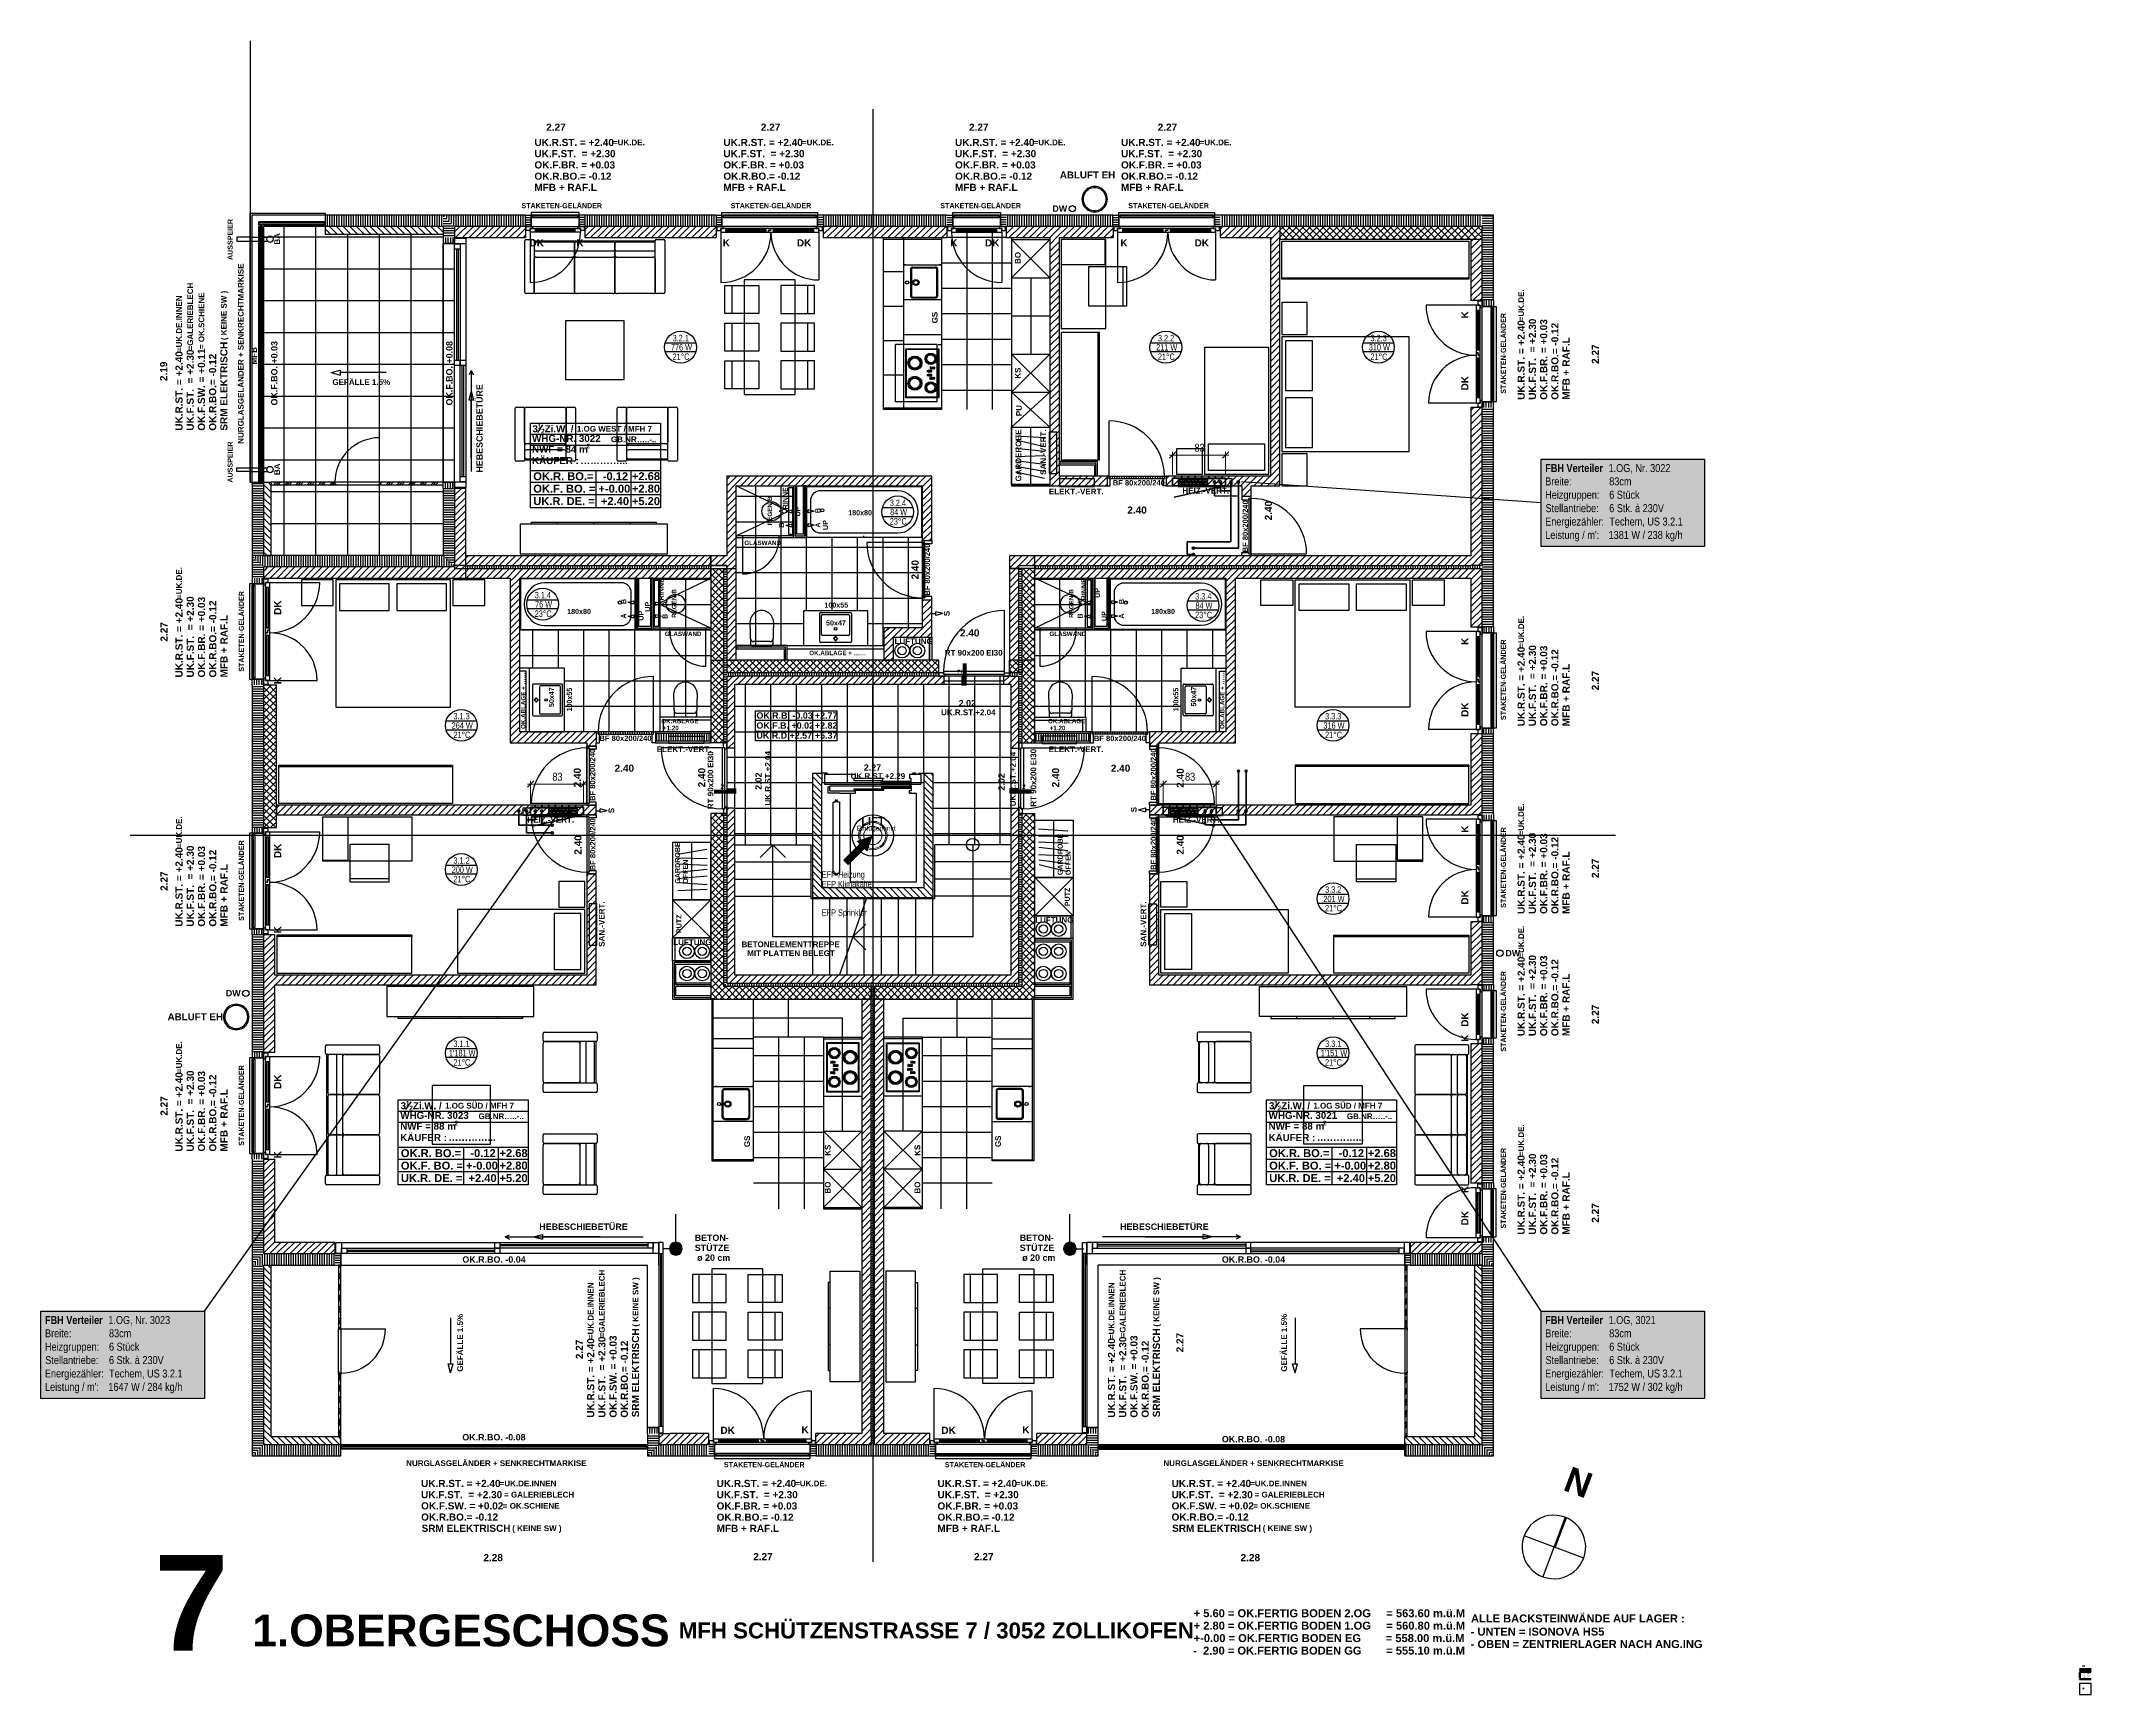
# Model space of a CAD drawing. Extents: x -13068 to 19137, y -13507 to 12485.
import ezdxf
from ezdxf.lldxf.tags import DXFTag

# ---------------------------------------------------------------- set-up
doc = ezdxf.new("R2010")
doc.units = 0
doc.header["$LTSCALE"] = 50
doc.layers.get('0').update_dxf_attribs({"lineweight": 18})
doc.layers.get('Defpoints').update_dxf_attribs({"lineweight": 25})
for name, color, linetype, lineweight, true_color in [('A04_1.OGHaus 7$0$010 Aussenwände', 9, 'Continuous', 25, 0x808080), ('A04_1.OGHaus 7$0$010 Aussenwände Bauteilschraffuren', 9, 'Continuous', 25, 0x808080), ('A04_1.OGHaus 7$0$010 Aussenwände Schichttrennlinien', 9, 'Continuous', 25, 0x808080), ('A04_1.OGHaus 7$0$010 Fenster', 9, 'Continuous', 25, 0x808080), ('A04_1.OGHaus 7$0$010 Türen', 9, 'Continuous', 25, 0x808080), ('A04_1.OGHaus 7$0$015 Innenwände', 9, 'Continuous', 25, 0x808080), ('A04_1.OGHaus 7$0$015 Innenwände Bauteilschraffuren', 9, 'Continuous', 25, 0x808080), ('A04_1.OGHaus 7$0$015 Innenwände Schichttrennlinien', 9, 'Continuous', 25, 0x808080), ('A04_1.OGHaus 7$0$020 Stützen', 9, 'Continuous', 25, 0x808080), ('A04_1.OGHaus 7$0$020 Stützen Bauteilschraffuren', 9, 'Continuous', 25, 0x808080), ('A04_1.OGHaus 7$0$055 Treppen _ Lift', 9, 'Continuous', 25, 0x808080), ('A04_1.OGHaus 7$0$060 Möbel Einbau', 9, 'Continuous', 25, 0x808080), ('A04_1.OGHaus 7$0$060 Möbel Einbau Bauteilschraffuren', 9, 'Continuous', 25, 0x808080), ('A04_1.OGHaus 7$0$065 Möbel Einrichtung', 9, 'Continuous', 25, 0x808080), ('A04_1.OGHaus 7$0$090 Schraffuren', 9, 'Continuous', 25, 0x808080), ('A04_1.OGHaus 7$0$090 Schraffuren Bauteilschraffuren', 9, 'Continuous', 25, 0x808080), ('A04_1.OGHaus 7$0$105 Bemassungen Projekt', 9, 'Continuous', 25, 0x808080), ('A04_1.OGHaus 7$0$155 Beschriftungen Projekt', 9, 'Continuous', 25, 0x808080), ('A04_1.OGHaus 7$0$155 Beschriftungen Projekt Bauteilschraffuren', 9, 'Continuous', 25, 0x808080), ('A04_1.OGHaus 7$0$800 Plankopf', 9, 'Continuous', 25, 0x808080), ('A04_1.OGHaus 7$0$801 Plankopf - Umbau', 9, 'Continuous', 25, 0x808080), ('A04_1.OGHaus 7$0$802 Plankopf - Unterschriften', 9, 'Continuous', 25, 0x808080), ('A04_1.OGHaus 7$0$805 Plankopf - Legenden', 9, 'Continuous', 25, 0x808080), ('A04_1.OGHaus 7$0$806 Plankopf - Revision', 9, 'Continuous', 25, 0x808080), ('A_OG01_Haus 7$0$MRI XREF', 9, 'Continuous', 25, 0x808080), ('H-APPARATE', 7, 'Continuous', 50, 0x7fff9f), ('H-ARMATUREN', 7, 'Continuous', 35, 0x00cc33), ('H-RAUMNUMMERN', 240, 'Continuous', 25, 0xff003f), ('H-RL', 7, 'STRICHLINIE2', 35, 0x7f9fff), ('H-TEXT', 240, 'Continuous', 25, 0xff003f), ('H-VERMASSUNG', 220, 'Continuous', 18, 0xff00bf), ('H-VL', 240, 'Continuous', 35, 0xff003f), ('MRI XREF', 9, 'Continuous', 25, 0x808080)]:
    doc.layers.add(name, color=color, linetype=linetype, lineweight=lineweight, true_color=true_color)
for name, color, linetype, lineweight, true_color, plot in [('H-EINFÜGEPUNKT', 240, 'Continuous', 25, 0xff003f, False), ('K-EINFÜGEPUNKT', 7, 'Continuous', 25, 0xfe00fe, False), ('MRI-EINFÜGEPUNKT', 4, 'Continuous', 25, 0x00ffff, False), ('SP-EINFÜGEPUNKT', 7, 'Continuous', 25, 0x999900, False)]:
    doc.layers.add(name, color=color, linetype=linetype, lineweight=lineweight, true_color=true_color, plot=plot)
doc.styles.add('MRI', font='ARIALN.TTF')
doc.styles.get("Standard").update_dxf_attribs({"font": 'ARIALN.TTF'})
tags = doc.linetypes.add('HIDDEN', pattern=[0.375, 0.25, -0.125]).pattern_tags.tags
tags[6:7] = [DXFTag(74, 4), DXFTag(75, 0), DXFTag(340, '0'), DXFTag(46, 1.0), DXFTag(50, 0.0), DXFTag(44, 0.0), DXFTag(45, 0.0)]
tags[4:5] = [DXFTag(74, 4), DXFTag(75, 0), DXFTag(340, '0'), DXFTag(46, 1.0), DXFTag(50, 0.0), DXFTag(44, 0.0), DXFTag(45, 0.0)]
tags = doc.linetypes.add('STRICHLINIE2', pattern=[0.75, 0.5, -0.25]).pattern_tags.tags
tags[6:7] = [DXFTag(74, 4), DXFTag(75, 0), DXFTag(340, '0'), DXFTag(46, 1.0), DXFTag(50, 0.0), DXFTag(44, 0.0), DXFTag(45, 0.0)]
tags[4:5] = [DXFTag(74, 4), DXFTag(75, 0), DXFTag(340, '0'), DXFTag(46, 1.0), DXFTag(50, 0.0), DXFTag(44, 0.0), DXFTag(45, 0.0)]

msp = doc.modelspace()

# ---------------------------------------------------------------- texts
at = {"layer": 'H-EINFÜGEPUNKT', "insert": (-802, -563), "char_height": 100, "width": 750.28, "attachment_point": 1, "style": 'MRI'}
msp.add_mtext('EFP Heizung', dxfattribs=at)
at = {"layer": 'H-RAUMNUMMERN', "char_height": 100, "width": 327.86, "attachment_point": 5, "style": 'MRI'}
for s, insert in [('3.2.1', (-3017, 7816)), ('3.2.2', (4606, 7816)), ('3.2.3', (7946, 7816)), ('3.2.4', (394, 5227)), ('3.1.4', (-5184, 3777)), ('3.3.4', (5191, 3758)), ('3.1.3', (-6461, 1874)), ('3.3.3', (7233, 1874)), ('3.1.2', (-6461, -393)), ('3.3.2', (7233, -850)), ('3.1.1', (-6461, -3273)), ('3.3.1', (7233, -3273))]:
    msp.add_mtext(s, dxfattribs=dict(at, insert=insert))
at = {"layer": 'H-RAUMNUMMERN', "color": 7, "char_height": 100, "width": 439.89, "attachment_point": 5, "style": 'MRI'}
for s, insert in [('776 W', (-3006, 7671)), ('211 W', (4617, 7671)), ('310 W', (7957, 7671)), ('84 W', (405, 5082)), ('76 W', (-5172, 3632)), ('84 W', (5202, 3613)), ('264 W', (-6450, 1728)), ('316 W', (7244, 1728)), ('200 W', (-6450, -538)), ('201 W', (7244, -996)), ("1'181 W", (-6450, -3419)), ("1'151 W", (7244, -3419))]:
    msp.add_mtext(s, dxfattribs=dict(at, insert=insert))
at = {"layer": 'H-RAUMNUMMERN', "color": 161, "true_color": 0x7f9fff, "char_height": 100, "width": 302.47, "attachment_point": 5, "style": 'MRI'}
for s, insert in [('21°C', (-3013, 7523)), ('21°C', (4611, 7523)), ('21°C', (7950, 7523)), ('23°C', (399, 4935)), ('23°C', (-5179, 3485)), ('23°C', (5196, 3465)), ('21°C', (-6456, 1581)), ('21°C', (7237, 1581)), ('21°C', (-6456, -685)), ('21°C', (7237, -1143)), ('21°C', (-6456, -3566)), ('21°C', (7237, -3566))]:
    msp.add_mtext(s, dxfattribs=dict(at, insert=insert))
at = {"layer": 'K-EINFÜGEPUNKT', "insert": (-802, -713), "char_height": 100, "width": 813.95, "attachment_point": 1, "style": 'MRI'}
msp.add_mtext('EFP Klimakälte', dxfattribs=at)
at = {"layer": 'SP-EINFÜGEPUNKT', "insert": (-802, -1161), "char_height": 100, "width": 801.77, "attachment_point": 1, "style": 'MRI'}
msp.add_mtext('EFP Sprinkler', dxfattribs=at)

# ---------------------------------------------------------------- blocks, each defined once
blk = doc.blocks.new('Blockreferenz-A0MMLJMZLK', base_point=(-251, 77))
at = {"color": 0, "linetype": 'ByBlock', "lineweight": 0, "insert": (-251, 152), "char_height": 75, "attachment_point": 1}
blk.add_mtext('{\\W0.8;\\fArial;Einfügepunkt}', dxfattribs=at)
blk = doc.blocks.new('Blockreferenz-A0MMLJN1LK', base_point=(-458, -458))
at = {"color": 0, "linetype": 'ByBlock', "lineweight": 0}
for points in [[(-458, -387), (-387, -316), (-387, -458)], [(-387, -458), (-387, -316), (-253, -182)], [(-387, -458), (-253, -182), (-253, -324)], [(-253, -88), (-206, -72), (-206, -135)], [(-253, -324), (-253, -182), (-206, -135)], [(-253, -324), (-206, -135), (-206, -277)], [(-206, -277), (-206, -72), (-135, -47)], [(-206, -277), (-135, -47), (-135, -206)], [(-135, -206), (-135, -47), (-88, -31)], [(-135, -206), (-88, -31), (-88, -253)], [(-88, -253), (-88, -31), (0, 0)]]:
    blk.add_solid(points, dxfattribs=at)
blk = doc.blocks.new('Blockreferenz-A0MMLJN3LK', base_point=(-11667, -13507))
at = {"layer": 'A04_1.OGHaus 7$0$010 Aussenwände', "color": 0, "linetype": 'ByBlock', "lineweight": -2}
for p, q in [((-9780, 12485), (-9780, 5550)), ((0, 11415), (0, -11415)), ((-9780, 9750), (-9780, 9780)), ((-9780, 9780), (-8601, 9780)), ((-9780, 5550), (-9780, 9750)), ((-9750, 5550), (-9750, 9750)), ((-8601, 9750), (-9750, 9750)), ((-8601, 9780), (-8601, 9750)), ((-8601, 9750), (-8601, 9570)), ((-6750, 9750), (-8601, 9750)), ((-5455, 9750), (-6750, 9750)), ((-5455, 9750), (-5365, 9750)), ((-5365, 9750), (-5365, 9570)), ((-4635, 9750), (-5345, 9750)), ((-5345, 9750), (-5345, 9710)), ((-4635, 9730), (-5345, 9730)), ((-5345, 9710), (-4635, 9710)), ((-4635, 9710), (-4635, 9750)), ((-4525, 9750), (-4615, 9750)), ((-4615, 9750), (-4615, 9570)), ((-2460, 9750), (-4525, 9750)), ((-2460, 9750), (-2370, 9750)), ((-2370, 9750), (-2370, 9570)), ((-890, 9750), (-2350, 9750)), ((-2350, 9750), (-2350, 9710)), ((-890, 9730), (-2350, 9730)), ((-2350, 9710), (-890, 9710)), ((-890, 9710), (-890, 9750)), ((-780, 9750), (-870, 9750)), ((-870, 9750), (-870, 9570)), ((1165, 9750), (-780, 9750)), ((1165, 9750), (1255, 9750)), ((1255, 9750), (1255, 9570)), ((1985, 9750), (1275, 9750)), ((1275, 9750), (1275, 9710)), ((1985, 9730), (1275, 9730)), ((1275, 9710), (1985, 9710)), ((1985, 9710), (1985, 9750)), ((2095, 9750), (2005, 9750)), ((2005, 9750), (2005, 9570)), ((3775, 9750), (2095, 9750)), ((3775, 9750), (3865, 9750)), ((3865, 9750), (3865, 9570)), ((5345, 9750), (3885, 9750)), ((3885, 9750), (3885, 9710)), ((5345, 9730), (3885, 9730)), ((3885, 9710), (5345, 9710)), ((5345, 9710), (5345, 9750)), ((5455, 9750), (5365, 9750)), ((5365, 9750), (5365, 9570)), ((6395, 9750), (5455, 9750)), ((9570, 9750), (6395, 9750)), ((9750, 9750), (9570, 9750)), ((9750, 8405), (9750, 9750)), ((-8616, 9645), (-9645, 9645)), ((-8616, 9590), (-9645, 9590)), ((-9645, 9570), (-9645, 5550)), ((-9590, 9570), (-9590, 5550)), ((-8601, 9570), (-8601, 9450)), ((-8601, 9450), (-6750, 9450)), ((-6750, 9570), (-6750, 9450)), ((-6750, 9570), (-6750, 9395)), ((-6750, 9395), (-6750, 9305)), ((-6570, 9395), (-6570, 9305)), ((-6570, 9305), (-6570, 9395)), ((-6570, 9395), (-6395, 9395)), ((-6395, 9395), (-5455, 9395)), ((-5455, 9570), (-5365, 9570)), ((-5365, 9570), (-5455, 9570)), ((-5455, 9570), (-5455, 9505)), ((-5455, 9505), (-5455, 9395)), ((-4525, 9570), (-4615, 9570)), ((-4615, 9570), (-4525, 9570)), ((-4525, 9570), (-4525, 9505)), ((-4525, 9505), (-4525, 9395)), ((-4525, 9395), (-2460, 9395)), ((-2460, 9570), (-2370, 9570)), ((-2370, 9570), (-2460, 9570)), ((-2460, 9570), (-2460, 9505)), ((-2460, 9505), (-2460, 9395)), ((-780, 9570), (-870, 9570)), ((-870, 9570), (-780, 9570)), ((-780, 9570), (-780, 9505)), ((-780, 9505), (-780, 9395)), ((-780, 9395), (1165, 9395)), ((1165, 9570), (1255, 9570)), ((1255, 9570), (1165, 9570)), ((1165, 9570), (1165, 9505)), ((1165, 9505), (1165, 9395)), ((2095, 9570), (2005, 9570)), ((2005, 9570), (2095, 9570)), ((2095, 9570), (2095, 9505)), ((2095, 9505), (2095, 9395)), ((2095, 9395), (2780, 9395)), ((2930, 9395), (3775, 9395)), ((3775, 9570), (3865, 9570)), ((3865, 9570), (3775, 9570)), ((3775, 9570), (3775, 9505)), ((3775, 9505), (3775, 9395)), ((5455, 9570), (5365, 9570)), ((5365, 9570), (5455, 9570)), ((5455, 9570), (5455, 9505)), ((5455, 9505), (5455, 9395)), ((5455, 9395), (6245, 9395)), ((6395, 9570), (6395, 9395)), ((6395, 9570), (6395, 9370)), ((6395, 9370), (9395, 9370)), ((9395, 9370), (9395, 8405)), ((-6750, 9305), (-6570, 9305)), ((9505, 8405), (9395, 8405)), ((9570, 8405), (9505, 8405)), ((9570, 8405), (9570, 8315)), ((9570, 8315), (9570, 8405)), ((9750, 8405), (9750, 8315)), ((9750, 8315), (9570, 8315)), ((9750, 8295), (9710, 8295)), ((9710, 8295), (9710, 6835)), ((9730, 8295), (9730, 6835)), ((9750, 6835), (9750, 8295)), ((9570, 6725), (9570, 6815)), ((9750, 6815), (9570, 6815)), ((9570, 6815), (9570, 6725)), ((9710, 6835), (9750, 6835)), ((9750, 6725), (9750, 6815)), ((9505, 6725), (9395, 6725)), ((9395, 6725), (9395, 4395)), ((9570, 6725), (9505, 6725)), ((9750, 3275), (9750, 6725)), ((-9780, 5550), (-9750, 5550)), ((-9750, 5550), (-9570, 5550)), ((-9750, 5550), (-9750, 4400)), ((-9570, 5550), (-9450, 5550)), ((-8465, 5550), (-9450, 5550)), ((-9450, 5510), (-8465, 5510)), ((-9450, 4400), (-9450, 5510)), ((-8465, 5550), (-8465, 5510)), ((-7735, 5550), (-7735, 5510)), ((-6750, 5550), (-7735, 5550)), ((-7735, 5510), (-6750, 5510)), ((-6750, 5460), (-6750, 5550)), ((-6750, 5550), (-6570, 5550)), ((-6750, 5510), (-6750, 5550)), ((-6570, 5460), (-6570, 5550)), ((-6570, 5550), (-6570, 5460)), ((-6750, 5460), (-6750, 4400)), ((-6570, 5460), (-6395, 5460)), ((-6395, 4045), (-6395, 5460)), ((-9750, 4400), (-9750, 4045)), ((-9570, 4400), (-9450, 4400)), ((-6750, 4400), (-9570, 4400)), ((-9750, 4045), (-9750, 3955)), ((-9750, 3955), (-9570, 3955)), ((-9750, 3935), (-9710, 3935)), ((-9750, 2475), (-9750, 3935)), ((-9730, 2475), (-9730, 3935)), ((-9710, 3935), (-9710, 2475)), ((-9570, 4045), (-9570, 3955)), ((-9570, 3955), (-9570, 4045)), ((-9570, 4045), (-9505, 4045)), ((-9505, 4045), (-9395, 4045)), ((-9395, 4045), (-6395, 4045)), ((9395, 4045), (9395, 3275)), ((9505, 3275), (9395, 3275)), ((9570, 3275), (9505, 3275)), ((9570, 3275), (9570, 3185)), ((9570, 3185), (9570, 3275)), ((9750, 3275), (9750, 3185)), ((9750, 3185), (9570, 3185)), ((9750, 3165), (9710, 3165)), ((9710, 3165), (9710, 1705)), ((9730, 3165), (9730, 1705)), ((9750, 1705), (9750, 3165)), ((-9710, 2475), (-9750, 2475)), ((-9750, 2365), (-9750, 2455)), ((-9750, 2455), (-9570, 2455)), ((-9750, 2365), (-9750, 125)), ((-9570, 2365), (-9570, 2455)), ((-9570, 2455), (-9570, 2365)), ((-9570, 2365), (-9505, 2365)), ((-9570, 2365), (-9370, 2365)), ((-9505, 2365), (-9395, 2365)), ((-9370, 125), (-9370, 2365)), ((9570, 1595), (9570, 1685)), ((9750, 1685), (9570, 1685)), ((9570, 1685), (9570, 1595)), ((9710, 1705), (9750, 1705)), ((9750, 1595), (9750, 1685)), ((9505, 1595), (9395, 1595)), ((9395, 1595), (9395, 475)), ((9570, 1595), (9505, 1595)), ((9750, 325), (9750, 1595)), ((9505, 325), (9395, 325)), ((9570, 325), (9505, 325)), ((9570, 325), (9570, 235)), ((9570, 235), (9570, 325)), ((9750, 325), (9750, 235)), ((11667, 0), (-11667, 0)), ((-9750, 125), (-9750, 35)), ((-9750, 35), (-9570, 35)), ((-9750, 15), (-9710, 15)), ((-9750, -1445), (-9750, 15)), ((-9730, -1445), (-9730, 15)), ((-9710, 15), (-9710, -1445)), ((-9570, 125), (-9570, 35)), ((-9570, 35), (-9570, 125)), ((-9570, 125), (-9505, 125)), ((-9570, 125), (-9370, 125)), ((-9505, 125), (-9395, 125)), ((9750, 235), (9570, 235)), ((9750, 215), (9710, 215)), ((9710, 215), (9710, -1245)), ((9730, 215), (9730, -1245)), ((9750, -1245), (9750, 215)), ((9570, -1355), (9570, -1265)), ((9750, -1265), (9570, -1265)), ((9570, -1265), (9570, -1355)), ((9710, -1245), (9750, -1245)), ((9750, -1355), (9750, -1265)), ((-9710, -1445), (-9750, -1445)), ((-9750, -1555), (-9750, -1465)), ((-9750, -1465), (-9570, -1465)), ((-9750, -1555), (-9750, -3405)), ((-9570, -1555), (-9570, -1465)), ((-9570, -1465), (-9570, -1555)), ((-9570, -1555), (-9505, -1555)), ((-9505, -1555), (-9395, -1555)), ((-9395, -2195), (-9395, -1555)), ((9505, -1355), (9395, -1355)), ((9395, -1355), (9395, -2195)), ((9570, -1355), (9505, -1355)), ((9750, -2345), (9750, -1355)), ((-9395, -3405), (-9395, -2345)), ((9505, -2345), (9395, -2345)), ((9570, -2345), (9505, -2345)), ((9570, -2345), (9570, -2435)), ((9570, -2435), (9570, -2345)), ((9750, -2435), (9570, -2435)), ((9750, -2455), (9710, -2455)), ((9710, -2455), (9710, -3165)), ((9730, -2455), (9730, -3165)), ((9750, -2345), (9750, -2435)), ((9750, -3165), (9750, -2455)), ((9570, -3275), (9570, -3185)), ((9750, -3185), (9570, -3185)), ((9570, -3185), (9570, -3275)), ((9710, -3165), (9750, -3165)), ((9750, -3275), (9750, -3185)), ((-9750, -3405), (-9750, -3495)), ((-9750, -3495), (-9570, -3495)), ((-9750, -3515), (-9710, -3515)), ((-9750, -4975), (-9750, -3515)), ((-9730, -4975), (-9730, -3515)), ((-9710, -3515), (-9710, -4975)), ((-9570, -3405), (-9570, -3495)), ((-9570, -3495), (-9570, -3405)), ((-9570, -3405), (-9505, -3405)), ((-9505, -3405), (-9395, -3405)), ((9505, -3275), (9395, -3275)), ((9395, -3275), (9395, -5465)), ((9570, -3275), (9505, -3275)), ((9750, -5465), (9750, -3275)), ((-9710, -4975), (-9750, -4975)), ((-9750, -5085), (-9750, -4995)), ((-9750, -4995), (-9570, -4995)), ((-9750, -5085), (-9750, -6750)), ((-9570, -5085), (-9570, -4995)), ((-9570, -4995), (-9570, -5085)), ((-9570, -5085), (-9505, -5085)), ((-9505, -5085), (-9395, -5085)), ((-9395, -6395), (-9395, -5085)), ((9505, -5465), (9395, -5465)), ((9570, -5465), (9505, -5465)), ((9570, -5465), (9570, -5555)), ((9570, -5555), (9570, -5465)), ((9750, -5465), (9750, -5555)), ((9750, -5555), (9570, -5555)), ((9750, -5575), (9710, -5575)), ((9710, -5575), (9710, -6285)), ((9730, -5575), (9730, -6285)), ((9750, -6285), (9750, -5575)), ((-8445, -6395), (-9395, -6395)), ((-8445, -6570), (-8445, -6395)), ((-3360, -6570), (-3360, -6395)), ((3360, -6570), (3360, -6395)), ((8445, -6570), (8445, -6395)), ((9395, -6395), (8445, -6395)), ((9505, -6395), (9395, -6395)), ((9570, -6395), (9505, -6395)), ((9570, -6395), (9570, -6305)), ((9750, -6305), (9570, -6305)), ((9570, -6305), (9570, -6395)), ((9710, -6285), (9750, -6285)), ((9750, -6395), (9750, -6305)), ((9750, -6750), (9750, -6395)), ((-9750, -6750), (-9750, -9750)), ((-9570, -6750), (-9450, -6750)), ((-9570, -6750), (-8445, -6750)), ((-9450, -9450), (-9450, -6750)), ((-8445, -6570), (-8355, -6570)), ((-8355, -6570), (-8445, -6570)), ((-8445, -6750), (-8355, -6750)), ((-8395, -6750), (-8395, -7735)), ((-8355, -6750), (-8395, -6750)), ((-8355, -6750), (-8355, -6570)), ((-8355, -7735), (-8355, -6750)), ((-3360, -6750), (-3360, -6570)), ((3360, -6750), (3360, -6570)), ((8445, -6570), (8355, -6570)), ((8355, -6750), (8355, -6570)), ((8355, -6570), (8445, -6570)), ((8445, -6750), (8355, -6750)), ((8355, -6750), (8355, -7735)), ((8355, -6750), (8395, -6750)), ((8395, -7735), (8395, -6750)), ((8445, -6750), (9570, -6750)), ((9570, -6750), (9450, -6750)), ((9450, -6750), (9450, -9450)), ((9750, -9750), (9750, -6750)), ((-8355, -7735), (-8395, -7735)), ((8355, -7735), (8395, -7735)), ((-8355, -8465), (-8395, -8465)), ((-8395, -8465), (-8395, -9450)), ((-8355, -9450), (-8355, -8465)), ((8355, -8465), (8395, -8465)), ((8355, -8465), (8355, -9450)), ((8395, -9450), (8395, -8465)), ((-3540, -9395), (-3540, -9305)), ((-3540, -9305), (-3360, -9305)), ((-3360, -9395), (-3360, -9305)), ((-3360, -9305), (-3360, -9395)), ((3360, -9395), (3360, -9305)), ((3540, -9305), (3360, -9305)), ((3360, -9305), (3360, -9395)), ((3540, -9395), (3540, -9305)), ((-8395, -9450), (-9450, -9450)), ((-8355, -9570), (-8355, -9450)), ((-8355, -9570), (-3540, -9570)), ((-8355, -9750), (-8355, -9570)), ((-3555, -9590), (-8346, -9590)), ((-3555, -9645), (-8346, -9645)), ((-3540, -9395), (-3540, -9750)), ((-3360, -9395), (-3295, -9395)), ((-3295, -9395), (-3185, -9395)), ((-2575, -9395), (-3185, -9395)), ((-2575, -9505), (-2575, -9395)), ((-2575, -9570), (-2575, -9505)), ((-2575, -9570), (-2485, -9570)), ((-2485, -9570), (-2575, -9570)), ((-2485, -9750), (-2485, -9570)), ((-895, -9570), (-985, -9570)), ((-985, -9750), (-985, -9570)), ((-985, -9570), (-895, -9570)), ((-895, -9505), (-895, -9395)), ((-175, -9395), (-895, -9395)), ((-895, -9570), (-895, -9505)), ((895, -9395), (175, -9395)), ((895, -9505), (895, -9395)), ((895, -9570), (895, -9505)), ((895, -9570), (985, -9570)), ((985, -9570), (895, -9570)), ((985, -9750), (985, -9570)), ((2575, -9570), (2485, -9570)), ((2485, -9750), (2485, -9570)), ((2485, -9570), (2575, -9570)), ((2575, -9505), (2575, -9395)), ((3185, -9395), (2575, -9395)), ((2575, -9570), (2575, -9505)), ((3295, -9395), (3185, -9395)), ((3360, -9395), (3295, -9395)), ((3540, -9750), (3540, -9395)), ((3540, -9570), (8346, -9570)), ((3555, -9590), (8346, -9590)), ((3555, -9645), (8346, -9645)), ((8355, -9570), (8355, -9450)), ((8355, -9750), (8355, -9570)), ((9450, -9450), (8395, -9450)), ((-9750, -9750), (-8355, -9750)), ((-3540, -9750), (-2575, -9750)), ((-2575, -9750), (-2485, -9750)), ((-2465, -9710), (-2465, -9750)), ((-1005, -9710), (-2465, -9710)), ((-2465, -9730), (-1005, -9730)), ((-2465, -9750), (-1005, -9750)), ((-1005, -9750), (-1005, -9710)), ((-895, -9750), (-985, -9750)), ((-895, -9750), (895, -9750)), ((895, -9750), (985, -9750)), ((1005, -9710), (2465, -9710)), ((1005, -9750), (1005, -9710)), ((2465, -9730), (1005, -9730)), ((2465, -9750), (1005, -9750)), ((2465, -9710), (2465, -9750)), ((2575, -9750), (2485, -9750)), ((2575, -9750), (3540, -9750)), ((8355, -9750), (9750, -9750))]:
    blk.add_line(p, q, dxfattribs=at)
for centre, major_axis in [((3485, 10000), (0, 200)), ((3485, 10000), (0, 180)), ((3485, 10000), (0, -200)), ((3485, 10000), (0, -180)), ((-10000, -2852), (0, 200)), ((-10000, -2852), (0, 200)), ((-10000, -2852), (0, 200)), ((-10000, -2852), (0, 200)), ((-10000, -2852), (0, 180)), ((-10000, -2852), (0, 180)), ((-10000, -2852), (0, 180)), ((-10000, -2852), (0, 180)), ((-10000, -2852), (0, -200)), ((-10000, -2852), (0, -200)), ((-10000, -2852), (0, -200)), ((-10000, -2852), (0, -200)), ((-10000, -2852), (0, -180)), ((-10000, -2852), (0, -180)), ((-10000, -2852), (0, -180)), ((-10000, -2852), (0, -180))]:
    blk.add_ellipse(centre, major_axis=major_axis, ratio=1, start_param=0, end_param=3.141593, dxfattribs=at)
at = {"layer": 'A04_1.OGHaus 7$0$010 Aussenwände Bauteilschraffuren', "color": 0, "linetype": 'ByBlock', "lineweight": -2}
for p, q in [((-8574, 9750), (-8574, 9570)), ((-8537, 9750), (-8537, 9570)), ((-8499, 9750), (-8499, 9570)), ((-8462, 9750), (-8462, 9570)), ((-8424, 9750), (-8424, 9570)), ((-8387, 9750), (-8387, 9570)), ((-8349, 9750), (-8349, 9570)), ((-8312, 9750), (-8312, 9570)), ((-8274, 9750), (-8274, 9570)), ((-8237, 9750), (-8237, 9570)), ((-8199, 9750), (-8199, 9570)), ((-8162, 9750), (-8162, 9570)), ((-8124, 9750), (-8124, 9570)), ((-8087, 9750), (-8087, 9570)), ((-8049, 9750), (-8049, 9570)), ((-8012, 9750), (-8012, 9570)), ((-7974, 9750), (-7974, 9570)), ((-7937, 9750), (-7937, 9570)), ((-7899, 9750), (-7899, 9570)), ((-7862, 9750), (-7862, 9570)), ((-7824, 9750), (-7824, 9570)), ((-7787, 9750), (-7787, 9570)), ((-7749, 9750), (-7749, 9570)), ((-7712, 9750), (-7712, 9570)), ((-7674, 9750), (-7674, 9570)), ((-7637, 9750), (-7637, 9570)), ((-7599, 9750), (-7599, 9570)), ((-7562, 9750), (-7562, 9570)), ((-7524, 9750), (-7524, 9570)), ((-7487, 9750), (-7487, 9570)), ((-7449, 9750), (-7449, 9570)), ((-7412, 9750), (-7412, 9570)), ((-7374, 9750), (-7374, 9570)), ((-7337, 9750), (-7337, 9570)), ((-7299, 9750), (-7299, 9570)), ((-7262, 9750), (-7262, 9570)), ((-7224, 9750), (-7224, 9570)), ((-7187, 9750), (-7187, 9570)), ((-7149, 9750), (-7149, 9570)), ((-7112, 9750), (-7112, 9570)), ((-7074, 9750), (-7074, 9570)), ((-7037, 9750), (-7037, 9570)), ((-6999, 9750), (-6999, 9570)), ((-6962, 9750), (-6962, 9570)), ((-6924, 9750), (-6924, 9570)), ((-6887, 9750), (-6887, 9570)), ((-6849, 9750), (-6849, 9570)), ((-6812, 9750), (-6812, 9570)), ((-6774, 9750), (-6774, 9570)), ((-6750, 9730), (-6730, 9730)), ((-6750, 9693), (-6693, 9693)), ((-6737, 9750), (-6737, 9737)), ((-6699, 9750), (-6699, 9699)), ((-6662, 9750), (-6662, 9662)), ((-6624, 9750), (-6624, 9624)), ((-6587, 9750), (-6587, 9587)), ((-6549, 9750), (-6549, 9570)), ((-6512, 9750), (-6512, 9570)), ((-6474, 9750), (-6474, 9570)), ((-6437, 9750), (-6437, 9570)), ((-6399, 9750), (-6399, 9570)), ((-6362, 9750), (-6362, 9570)), ((-6324, 9750), (-6324, 9570)), ((-6287, 9750), (-6287, 9570)), ((-6249, 9750), (-6249, 9570)), ((-6212, 9750), (-6212, 9570)), ((-6174, 9750), (-6174, 9570)), ((-6137, 9750), (-6137, 9570)), ((-6099, 9750), (-6099, 9570)), ((-6062, 9750), (-6062, 9570)), ((-6024, 9750), (-6024, 9570)), ((-5987, 9750), (-5987, 9570)), ((-5949, 9750), (-5949, 9570)), ((-5912, 9750), (-5912, 9570)), ((-5874, 9750), (-5874, 9570)), ((-5837, 9750), (-5837, 9570)), ((-5799, 9750), (-5799, 9570)), ((-5762, 9750), (-5762, 9570)), ((-5724, 9750), (-5724, 9570)), ((-5687, 9750), (-5687, 9570)), ((-5649, 9750), (-5649, 9570)), ((-5612, 9750), (-5612, 9570)), ((-5574, 9750), (-5574, 9570)), ((-5537, 9750), (-5537, 9570)), ((-5499, 9750), (-5499, 9570)), ((-5462, 9750), (-5462, 9570)), ((-5455, 9712), (-5365, 9712)), ((-5455, 9675), (-5365, 9675)), ((-4525, 9712), (-4615, 9712)), ((-4525, 9675), (-4615, 9675)), ((-4524, 9750), (-4524, 9570)), ((-4487, 9750), (-4487, 9570)), ((-4449, 9750), (-4449, 9570)), ((-4412, 9750), (-4412, 9570)), ((-4374, 9750), (-4374, 9570)), ((-4337, 9750), (-4337, 9570)), ((-4299, 9750), (-4299, 9570)), ((-4262, 9750), (-4262, 9570)), ((-4224, 9750), (-4224, 9570)), ((-4187, 9750), (-4187, 9570)), ((-4149, 9750), (-4149, 9570)), ((-4112, 9750), (-4112, 9570)), ((-4074, 9750), (-4074, 9570)), ((-4037, 9750), (-4037, 9570)), ((-3999, 9750), (-3999, 9570)), ((-3962, 9750), (-3962, 9570)), ((-3924, 9750), (-3924, 9570)), ((-3887, 9750), (-3887, 9570)), ((-3849, 9750), (-3849, 9570)), ((-3812, 9750), (-3812, 9570)), ((-3774, 9750), (-3774, 9570)), ((-3737, 9750), (-3737, 9570)), ((-3699, 9750), (-3699, 9570)), ((-3662, 9750), (-3662, 9570)), ((-3624, 9750), (-3624, 9570)), ((-3587, 9750), (-3587, 9570)), ((-3549, 9750), (-3549, 9570)), ((-3512, 9750), (-3512, 9570)), ((-3474, 9750), (-3474, 9570)), ((-3437, 9750), (-3437, 9570)), ((-3399, 9750), (-3399, 9570)), ((-3362, 9750), (-3362, 9570)), ((-3324, 9750), (-3324, 9570)), ((-3287, 9750), (-3287, 9570)), ((-3249, 9750), (-3249, 9570)), ((-3212, 9750), (-3212, 9570)), ((-3174, 9750), (-3174, 9570)), ((-3137, 9750), (-3137, 9570)), ((-3099, 9750), (-3099, 9570)), ((-3062, 9750), (-3062, 9570)), ((-3024, 9750), (-3024, 9570)), ((-2987, 9750), (-2987, 9570)), ((-2949, 9750), (-2949, 9570)), ((-2912, 9750), (-2912, 9570)), ((-2874, 9750), (-2874, 9570)), ((-2837, 9750), (-2837, 9570)), ((-2799, 9750), (-2799, 9570)), ((-2762, 9750), (-2762, 9570)), ((-2724, 9750), (-2724, 9570)), ((-2687, 9750), (-2687, 9570)), ((-2649, 9750), (-2649, 9570)), ((-2612, 9750), (-2612, 9570)), ((-2574, 9750), (-2574, 9570)), ((-2537, 9750), (-2537, 9570)), ((-2499, 9750), (-2499, 9570)), ((-2462, 9750), (-2462, 9570)), ((-2460, 9712), (-2370, 9712)), ((-2460, 9675), (-2370, 9675)), ((-780, 9712), (-870, 9712)), ((-780, 9675), (-870, 9675)), ((-774, 9750), (-774, 9570)), ((-737, 9750), (-737, 9570)), ((-699, 9750), (-699, 9570)), ((-662, 9750), (-662, 9570)), ((-624, 9750), (-624, 9570)), ((-587, 9750), (-587, 9570)), ((-549, 9750), (-549, 9570)), ((-512, 9750), (-512, 9570)), ((-474, 9750), (-474, 9570)), ((-437, 9750), (-437, 9570)), ((-399, 9750), (-399, 9570)), ((-362, 9750), (-362, 9570)), ((-324, 9750), (-324, 9570)), ((-287, 9750), (-287, 9570)), ((-249, 9750), (-249, 9570)), ((-212, 9750), (-212, 9570)), ((-174, 9750), (-174, 9570)), ((-137, 9750), (-137, 9570)), ((-99, 9750), (-99, 9570)), ((-62, 9750), (-62, 9570)), ((-24, 9750), (-24, 9570)), ((13, 9750), (13, 9570)), ((51, 9750), (51, 9570)), ((88, 9750), (88, 9570)), ((126, 9750), (126, 9570)), ((163, 9750), (163, 9570)), ((201, 9750), (201, 9570)), ((238, 9750), (238, 9570)), ((276, 9750), (276, 9570)), ((313, 9750), (313, 9570)), ((351, 9750), (351, 9570)), ((388, 9750), (388, 9570)), ((426, 9750), (426, 9570)), ((463, 9750), (463, 9570)), ((501, 9750), (501, 9570)), ((538, 9750), (538, 9570)), ((576, 9750), (576, 9570)), ((613, 9750), (613, 9570)), ((651, 9750), (651, 9570)), ((688, 9750), (688, 9570)), ((726, 9750), (726, 9570)), ((763, 9750), (763, 9570)), ((801, 9750), (801, 9570)), ((838, 9750), (838, 9570)), ((876, 9750), (876, 9570)), ((913, 9750), (913, 9570)), ((951, 9750), (951, 9570)), ((988, 9750), (988, 9570)), ((1026, 9750), (1026, 9570)), ((1063, 9750), (1063, 9570)), ((1101, 9750), (1101, 9570)), ((1138, 9750), (1138, 9570)), ((1165, 9712), (1255, 9712)), ((1165, 9675), (1255, 9675)), ((2095, 9712), (2005, 9712)), ((2095, 9675), (2005, 9675)), ((2113, 9750), (2113, 9570)), ((2151, 9750), (2151, 9570)), ((2188, 9750), (2188, 9570)), ((2226, 9750), (2226, 9570)), ((2263, 9750), (2263, 9570)), ((2301, 9750), (2301, 9570)), ((2338, 9750), (2338, 9570)), ((2376, 9750), (2376, 9570)), ((2413, 9750), (2413, 9570)), ((2451, 9750), (2451, 9570)), ((2488, 9750), (2488, 9570)), ((2526, 9750), (2526, 9570)), ((2563, 9750), (2563, 9570)), ((2601, 9750), (2601, 9570)), ((2638, 9750), (2638, 9570)), ((2676, 9750), (2676, 9570)), ((2713, 9750), (2713, 9570)), ((2751, 9750), (2751, 9570)), ((2788, 9750), (2788, 9570)), ((2826, 9750), (2826, 9570)), ((2863, 9750), (2863, 9570)), ((2901, 9750), (2901, 9570)), ((2938, 9750), (2938, 9570)), ((2976, 9750), (2976, 9570)), ((3013, 9750), (3013, 9570)), ((3051, 9750), (3051, 9570)), ((3088, 9750), (3088, 9570)), ((3126, 9750), (3126, 9570)), ((3163, 9750), (3163, 9570)), ((3201, 9750), (3201, 9570)), ((3238, 9750), (3238, 9570)), ((3276, 9750), (3276, 9570)), ((3313, 9750), (3313, 9570)), ((3351, 9750), (3351, 9570)), ((3388, 9750), (3388, 9570)), ((3426, 9750), (3426, 9570)), ((3463, 9750), (3463, 9570)), ((3501, 9750), (3501, 9570)), ((3538, 9750), (3538, 9570)), ((3576, 9750), (3576, 9570)), ((3613, 9750), (3613, 9570)), ((3651, 9750), (3651, 9570)), ((3688, 9750), (3688, 9570)), ((3726, 9750), (3726, 9570)), ((3763, 9750), (3763, 9570)), ((3775, 9712), (3865, 9712)), ((3775, 9675), (3865, 9675)), ((5455, 9712), (5365, 9712)), ((5455, 9675), (5365, 9675)), ((5488, 9750), (5488, 9570)), ((5526, 9750), (5526, 9570)), ((5563, 9750), (5563, 9570)), ((5601, 9750), (5601, 9570)), ((5638, 9750), (5638, 9570)), ((5676, 9750), (5676, 9570)), ((5713, 9750), (5713, 9570)), ((5751, 9750), (5751, 9570)), ((5788, 9750), (5788, 9570)), ((5826, 9750), (5826, 9570)), ((5863, 9750), (5863, 9570)), ((5901, 9750), (5901, 9570)), ((5938, 9750), (5938, 9570)), ((5976, 9750), (5976, 9570)), ((6013, 9750), (6013, 9570)), ((6051, 9750), (6051, 9570)), ((6088, 9750), (6088, 9570)), ((6126, 9750), (6126, 9570)), ((6163, 9750), (6163, 9570)), ((6201, 9750), (6201, 9570)), ((6238, 9750), (6238, 9570)), ((6276, 9750), (6276, 9570)), ((6313, 9750), (6313, 9570)), ((6351, 9750), (6351, 9570)), ((6388, 9750), (6388, 9570)), ((6426, 9750), (6426, 9570)), ((6463, 9750), (6463, 9570)), ((6501, 9750), (6501, 9570)), ((6538, 9750), (6538, 9570)), ((6576, 9750), (6576, 9570)), ((6613, 9750), (6613, 9570)), ((6651, 9750), (6651, 9570)), ((6688, 9750), (6688, 9570)), ((6726, 9750), (6726, 9570)), ((6763, 9750), (6763, 9570)), ((6801, 9750), (6801, 9570)), ((6838, 9750), (6838, 9570)), ((6876, 9750), (6876, 9570)), ((6913, 9750), (6913, 9570)), ((6951, 9750), (6951, 9570)), ((6988, 9750), (6988, 9570)), ((7026, 9750), (7026, 9570)), ((7063, 9750), (7063, 9570)), ((7101, 9750), (7101, 9570)), ((7138, 9750), (7138, 9570)), ((7176, 9750), (7176, 9570)), ((7213, 9750), (7213, 9570)), ((7251, 9750), (7251, 9570)), ((7288, 9750), (7288, 9570)), ((7326, 9750), (7326, 9570)), ((7363, 9750), (7363, 9570)), ((7401, 9750), (7401, 9570)), ((7438, 9750), (7438, 9570)), ((7476, 9750), (7476, 9570)), ((7513, 9750), (7513, 9570)), ((7551, 9750), (7551, 9570)), ((7588, 9750), (7588, 9570)), ((7626, 9750), (7626, 9570)), ((7663, 9750), (7663, 9570)), ((7701, 9750), (7701, 9570)), ((7738, 9750), (7738, 9570)), ((7776, 9750), (7776, 9570)), ((7813, 9750), (7813, 9570)), ((7851, 9750), (7851, 9570)), ((7888, 9750), (7888, 9570)), ((7926, 9750), (7926, 9570)), ((7963, 9750), (7963, 9570)), ((8001, 9750), (8001, 9570)), ((8038, 9750), (8038, 9570)), ((8076, 9750), (8076, 9570)), ((8113, 9750), (8113, 9570)), ((8151, 9750), (8151, 9570)), ((8188, 9750), (8188, 9570)), ((8226, 9750), (8226, 9570)), ((8263, 9750), (8263, 9570)), ((8301, 9750), (8301, 9570)), ((8338, 9750), (8338, 9570)), ((8376, 9750), (8376, 9570)), ((8413, 9750), (8413, 9570)), ((8451, 9750), (8451, 9570)), ((8488, 9750), (8488, 9570)), ((8526, 9750), (8526, 9570)), ((8563, 9750), (8563, 9570)), ((8601, 9750), (8601, 9570)), ((8638, 9750), (8638, 9570)), ((8676, 9750), (8676, 9570)), ((8713, 9750), (8713, 9570)), ((8751, 9750), (8751, 9570)), ((8788, 9750), (8788, 9570)), ((8826, 9750), (8826, 9570)), ((8863, 9750), (8863, 9570)), ((8901, 9750), (8901, 9570)), ((8938, 9750), (8938, 9570)), ((8976, 9750), (8976, 9570)), ((9013, 9750), (9013, 9570)), ((9051, 9750), (9051, 9570)), ((9088, 9750), (9088, 9570)), ((9126, 9750), (9126, 9570)), ((9163, 9750), (9163, 9570)), ((9201, 9750), (9201, 9570)), ((9238, 9750), (9238, 9570)), ((9276, 9750), (9276, 9570)), ((9313, 9750), (9313, 9570)), ((9351, 9750), (9351, 9570)), ((9388, 9750), (9388, 9570)), ((9426, 9750), (9426, 9570)), ((9463, 9750), (9463, 9570)), ((9501, 9750), (9501, 9570)), ((9538, 9750), (9538, 9570)), ((9732, 9730), (9570, 9730)), ((9697, 9693), (9570, 9693)), ((9750, 9693), (9697, 9693)), ((9750, 9730), (9732, 9730)), ((-8601, 9531), (-8520, 9450)), ((-8534, 9570), (-8414, 9450)), ((-8428, 9570), (-8308, 9450)), ((-8322, 9570), (-8202, 9450)), ((-8216, 9570), (-8096, 9450)), ((-8110, 9570), (-7990, 9450)), ((-8004, 9570), (-7884, 9450)), ((-7898, 9570), (-7778, 9450)), ((-7792, 9570), (-7672, 9450)), ((-7685, 9570), (-7565, 9450)), ((-7579, 9570), (-7459, 9450)), ((-7473, 9570), (-7353, 9450)), ((-7367, 9570), (-7247, 9450)), ((-7261, 9570), (-7141, 9450)), ((-7155, 9570), (-7035, 9450)), ((-7049, 9570), (-6929, 9450)), ((-6943, 9570), (-6823, 9450)), ((-6837, 9570), (-6750, 9483)), ((-6750, 9655), (-6655, 9655)), ((-6750, 9618), (-6618, 9618)), ((-6750, 9580), (-6580, 9580)), ((-6750, 9543), (-6570, 9543)), ((-6750, 9505), (-6570, 9505)), ((-6750, 9468), (-6570, 9468)), ((-6750, 9430), (-6570, 9430)), ((-6712, 9395), (-6712, 9305)), ((-6675, 9395), (-6675, 9305)), ((-6637, 9395), (-6637, 9305)), ((-6600, 9395), (-6600, 9305)), ((-6570, 9485), (-6528, 9528)), ((-6554, 9395), (-6475, 9475)), ((-6528, 9528), (-6485, 9570)), ((-6475, 9475), (-6379, 9570)), ((-6448, 9395), (-6422, 9422)), ((-6422, 9422), (-6273, 9570)), ((-6342, 9395), (-6167, 9570)), ((-6236, 9395), (-6061, 9570)), ((-6130, 9395), (-5955, 9570)), ((-6024, 9395), (-5849, 9570)), ((-5918, 9395), (-5743, 9570)), ((-5812, 9395), (-5637, 9570)), ((-5706, 9395), (-5531, 9570)), ((-5600, 9395), (-5455, 9540)), ((-5494, 9395), (-5455, 9434)), ((-5455, 9637), (-5365, 9637)), ((-5455, 9600), (-5365, 9600)), ((-4525, 9637), (-4615, 9637)), ((-4525, 9600), (-4615, 9600)), ((-4525, 9515), (-4470, 9570)), ((-4525, 9409), (-4364, 9570)), ((-4433, 9395), (-4258, 9570)), ((-4327, 9395), (-4152, 9570)), ((-4221, 9395), (-4046, 9570)), ((-4115, 9395), (-3940, 9570)), ((-4009, 9395), (-3834, 9570)), ((-3903, 9395), (-3728, 9570)), ((-3797, 9395), (-3622, 9570)), ((-3690, 9395), (-3515, 9570)), ((-3584, 9395), (-3409, 9570)), ((-3478, 9395), (-3303, 9570)), ((-3372, 9395), (-3197, 9570)), ((-3266, 9395), (-3091, 9570)), ((-3160, 9395), (-2985, 9570)), ((-3054, 9395), (-2879, 9570)), ((-2948, 9395), (-2773, 9570)), ((-2842, 9395), (-2667, 9570)), ((-2736, 9395), (-2561, 9570)), ((-2630, 9395), (-2460, 9565)), ((-2524, 9395), (-2460, 9459)), ((-2460, 9637), (-2370, 9637)), ((-2460, 9600), (-2370, 9600)), ((-780, 9637), (-870, 9637)), ((-780, 9600), (-870, 9600)), ((-780, 9548), (-758, 9570)), ((-780, 9442), (-652, 9570)), ((-721, 9395), (-546, 9570)), ((-615, 9395), (-440, 9570)), ((-509, 9395), (-334, 9570)), ((-402, 9395), (-227, 9570)), ((-296, 9395), (-121, 9570)), ((-190, 9395), (-15, 9570)), ((-84, 9395), (91, 9570)), ((22, 9395), (197, 9570)), ((128, 9395), (303, 9570)), ((234, 9395), (409, 9570)), ((340, 9395), (515, 9570)), ((446, 9395), (621, 9570)), ((552, 9395), (727, 9570)), ((658, 9395), (833, 9570)), ((764, 9395), (939, 9570)), ((870, 9395), (1045, 9570)), ((976, 9395), (1151, 9570)), ((1082, 9395), (1165, 9478)), ((1165, 9637), (1255, 9637)), ((1165, 9600), (1255, 9600)), ((2095, 9637), (2005, 9637)), ((2095, 9600), (2005, 9600)), ((2095, 9559), (2106, 9570)), ((2095, 9453), (2212, 9570)), ((2143, 9395), (2318, 9570)), ((2249, 9395), (2424, 9570)), ((2355, 9395), (2530, 9570)), ((2461, 9395), (2636, 9570)), ((2567, 9395), (2742, 9570)), ((2673, 9395), (2848, 9570)), ((2780, 9395), (2955, 9570)), ((2886, 9395), (3061, 9570)), ((2992, 9395), (3167, 9570)), ((3098, 9395), (3273, 9570)), ((3204, 9395), (3379, 9570)), ((3310, 9395), (3485, 9570)), ((3416, 9395), (3591, 9570)), ((3522, 9395), (3697, 9570)), ((3628, 9395), (3775, 9542)), ((3734, 9395), (3775, 9436)), ((3775, 9637), (3865, 9637)), ((3775, 9600), (3865, 9600)), ((5455, 9637), (5365, 9637)), ((5455, 9600), (5365, 9600)), ((5455, 9525), (5500, 9570)), ((5455, 9419), (5606, 9570)), ((5537, 9395), (5712, 9570)), ((5643, 9395), (5818, 9570)), ((5749, 9395), (5924, 9570)), ((5855, 9395), (6030, 9570)), ((5962, 9395), (6137, 9570)), ((6068, 9395), (6243, 9570)), ((6174, 9395), (6349, 9570)), ((6280, 9395), (6395, 9510)), ((6386, 9395), (6395, 9404)), ((6395, 9510), (6455, 9570)), ((6395, 9404), (6561, 9570)), ((6515, 9370), (6395, 9490)), ((6409, 9370), (6395, 9384)), ((6621, 9370), (6421, 9570)), ((6467, 9370), (6667, 9570)), ((6727, 9370), (6527, 9570)), ((6573, 9370), (6773, 9570)), ((6833, 9370), (6633, 9570)), ((6679, 9370), (6879, 9570)), ((6939, 9370), (6739, 9570)), ((6785, 9370), (6985, 9570)), ((7046, 9370), (6846, 9570)), ((6891, 9370), (7091, 9570)), ((7152, 9370), (6952, 9570)), ((6997, 9370), (7197, 9570)), ((7258, 9370), (7058, 9570)), ((7103, 9370), (7303, 9570)), ((7364, 9370), (7164, 9570)), ((7209, 9370), (7409, 9570)), ((7470, 9370), (7270, 9570)), ((7315, 9370), (7515, 9570)), ((7576, 9370), (7376, 9570)), ((7421, 9370), (7621, 9570)), ((7682, 9370), (7482, 9570)), ((7528, 9370), (7728, 9570)), ((7788, 9370), (7588, 9570)), ((7634, 9370), (7834, 9570)), ((7894, 9370), (7694, 9570)), ((7740, 9370), (7940, 9570)), ((8000, 9370), (7800, 9570)), ((7846, 9370), (8046, 9570)), ((8106, 9370), (7906, 9570)), ((7952, 9370), (8152, 9570)), ((8212, 9370), (8012, 9570)), ((8058, 9370), (8258, 9570)), ((8318, 9370), (8118, 9570)), ((8164, 9370), (8364, 9570)), ((8424, 9370), (8224, 9570)), ((8270, 9370), (8470, 9570)), ((8530, 9370), (8330, 9570)), ((8376, 9370), (8576, 9570)), ((8637, 9370), (8437, 9570)), ((8482, 9370), (8682, 9570)), ((8743, 9370), (8543, 9570)), ((8588, 9370), (8788, 9570)), ((8849, 9370), (8649, 9570)), ((8694, 9370), (8894, 9570)), ((8955, 9370), (8755, 9570)), ((8800, 9370), (9000, 9570)), ((9061, 9370), (8861, 9570)), ((8906, 9370), (9106, 9570)), ((9167, 9370), (8967, 9570)), ((9012, 9370), (9212, 9570)), ((9273, 9370), (9073, 9570)), ((9118, 9370), (9318, 9570)), ((9379, 9370), (9179, 9570)), ((9225, 9370), (9425, 9570)), ((9439, 9417), (9285, 9570)), ((9331, 9370), (9531, 9570)), ((9490, 9471), (9391, 9570)), ((9395, 9328), (9437, 9370)), ((9395, 9222), (9543, 9370)), ((9437, 9370), (9570, 9503)), ((9485, 9370), (9439, 9417)), ((9570, 9391), (9490, 9471)), ((9541, 9526), (9497, 9570)), ((9570, 9497), (9541, 9526)), ((9543, 9370), (9570, 9397)), ((9662, 9655), (9570, 9655)), ((9627, 9618), (9570, 9618)), ((9592, 9580), (9570, 9580)), ((9750, 9543), (9570, 9543)), ((9750, 9505), (9570, 9505)), ((9750, 9468), (9570, 9468)), ((9750, 9430), (9570, 9430)), ((9750, 9393), (9570, 9393)), ((9750, 9355), (9570, 9355)), ((9750, 9580), (9592, 9580)), ((9750, 9618), (9627, 9618)), ((9750, 9655), (9662, 9655)), ((9395, 9116), (9570, 9291)), ((9395, 9010), (9570, 9185)), ((9395, 8904), (9570, 9079)), ((9750, 9318), (9570, 9318)), ((9750, 9280), (9570, 9280)), ((9750, 9243), (9570, 9243)), ((9750, 9205), (9570, 9205)), ((9750, 9168), (9570, 9168)), ((9750, 9130), (9570, 9130)), ((9750, 9093), (9570, 9093)), ((9750, 9055), (9570, 9055)), ((9750, 9018), (9570, 9018)), ((9395, 8798), (9570, 8973)), ((9395, 8692), (9570, 8867)), ((9395, 8586), (9570, 8761)), ((9750, 8980), (9570, 8980)), ((9750, 8943), (9570, 8943)), ((9750, 8905), (9570, 8905)), ((9750, 8868), (9570, 8868)), ((9750, 8830), (9570, 8830)), ((9750, 8793), (9570, 8793)), ((9750, 8755), (9570, 8755)), ((9750, 8718), (9570, 8718)), ((9395, 8480), (9570, 8655)), ((9426, 8405), (9570, 8549)), ((9532, 8405), (9570, 8443)), ((9750, 8680), (9570, 8680)), ((9750, 8643), (9570, 8643)), ((9750, 8605), (9570, 8605)), ((9750, 8568), (9570, 8568)), ((9750, 8530), (9570, 8530)), ((9750, 8493), (9570, 8493)), ((9750, 8455), (9570, 8455)), ((9750, 8418), (9570, 8418)), ((9600, 8405), (9600, 8315)), ((9637, 8405), (9637, 8315)), ((9675, 8405), (9675, 8315)), ((9712, 8405), (9712, 8315)), ((9600, 6725), (9600, 6815)), ((9637, 6725), (9637, 6815)), ((9675, 6725), (9675, 6815)), ((9712, 6725), (9712, 6815)), ((9395, 6677), (9443, 6725)), ((9395, 6571), (9549, 6725)), ((9395, 6465), (9570, 6640)), ((9395, 6358), (9570, 6533)), ((9750, 6693), (9570, 6693)), ((9750, 6655), (9570, 6655)), ((9750, 6618), (9570, 6618)), ((9750, 6580), (9570, 6580)), ((9750, 6543), (9570, 6543)), ((9750, 6505), (9570, 6505)), ((9750, 6468), (9570, 6468)), ((9395, 6252), (9570, 6427)), ((9395, 6146), (9570, 6321)), ((9395, 6040), (9570, 6215)), ((9750, 6430), (9570, 6430)), ((9750, 6393), (9570, 6393)), ((9750, 6355), (9570, 6355)), ((9750, 6318), (9570, 6318)), ((9750, 6280), (9570, 6280)), ((9750, 6243), (9570, 6243)), ((9750, 6205), (9570, 6205)), ((9750, 6168), (9570, 6168)), ((9750, 6130), (9570, 6130)), ((9395, 5934), (9570, 6109)), ((9395, 5828), (9570, 6003)), ((9395, 5722), (9570, 5897)), ((9750, 6093), (9570, 6093)), ((9750, 6055), (9570, 6055)), ((9750, 6018), (9570, 6018)), ((9750, 5980), (9570, 5980)), ((9750, 5943), (9570, 5943)), ((9750, 5905), (9570, 5905)), ((9750, 5868), (9570, 5868)), ((9750, 5830), (9570, 5830)), ((-9750, 5530), (-9603, 5530)), ((-9750, 5493), (-9570, 5493)), ((-9603, 5530), (-9570, 5530)), ((-9570, 5515), (-9450, 5395)), ((-9499, 5550), (-9461, 5511)), ((-9461, 5511), (-9450, 5501)), ((-9414, 5510), (-9374, 5550)), ((-9379, 5510), (-9339, 5550)), ((-9343, 5510), (-9303, 5550)), ((-9237, 5510), (-9197, 5550)), ((-9202, 5510), (-9162, 5550)), ((-9166, 5510), (-9126, 5550)), ((-9060, 5510), (-9020, 5550)), ((-9025, 5510), (-8985, 5550)), ((-8990, 5510), (-8950, 5550)), ((-8884, 5510), (-8844, 5550)), ((-8848, 5510), (-8808, 5550)), ((-8813, 5510), (-8773, 5550)), ((-8707, 5510), (-8667, 5550)), ((-8672, 5510), (-8632, 5550)), ((-8636, 5510), (-8596, 5550)), ((-8530, 5510), (-8490, 5550)), ((-8495, 5510), (-8465, 5540)), ((-7735, 5527), (-7712, 5550)), ((-7646, 5510), (-7606, 5550)), ((-7611, 5510), (-7571, 5550)), ((-7575, 5510), (-7535, 5550)), ((-7469, 5510), (-7429, 5550)), ((-7434, 5510), (-7394, 5550)), ((-7399, 5510), (-7359, 5550)), ((-7293, 5510), (-7253, 5550)), ((-7257, 5510), (-7217, 5550)), ((-7222, 5510), (-7182, 5550)), ((-7116, 5510), (-7076, 5550)), ((-7081, 5510), (-7041, 5550)), ((-7045, 5510), (-7005, 5550)), ((-6939, 5510), (-6899, 5550)), ((-6904, 5510), (-6864, 5550)), ((-6868, 5510), (-6828, 5550)), ((-6762, 5510), (-6750, 5522)), ((-6712, 5460), (-6712, 5550)), ((-6675, 5460), (-6675, 5550)), ((-6637, 5460), (-6637, 5550)), ((-6600, 5460), (-6600, 5550)), ((9395, 5616), (9570, 5791)), ((9395, 5510), (9570, 5685)), ((9395, 5404), (9570, 5579)), ((9750, 5793), (9570, 5793)), ((9750, 5755), (9570, 5755)), ((9750, 5718), (9570, 5718)), ((9750, 5680), (9570, 5680)), ((9750, 5643), (9570, 5643)), ((9750, 5605), (9570, 5605)), ((9750, 5568), (9570, 5568)), ((9750, 5530), (9570, 5530)), ((9750, 5493), (9570, 5493)), ((-9750, 5455), (-9570, 5455)), ((-9750, 5418), (-9570, 5418)), ((-9750, 5380), (-9570, 5380)), ((-9750, 5343), (-9570, 5343)), ((-9750, 5305), (-9570, 5305)), ((-9750, 5268), (-9570, 5268)), ((-9750, 5230), (-9570, 5230)), ((-9750, 5193), (-9570, 5193)), ((-9750, 5155), (-9570, 5155)), ((-9570, 5409), (-9450, 5289)), ((-9570, 5303), (-9450, 5183)), ((-9570, 5197), (-9450, 5077)), ((-6750, 5455), (-6570, 5455)), ((-6750, 5418), (-6570, 5418)), ((-6750, 5380), (-6570, 5380)), ((-6750, 5343), (-6570, 5343)), ((-6750, 5305), (-6570, 5305)), ((-6750, 5268), (-6570, 5268)), ((-6750, 5230), (-6570, 5230)), ((-6750, 5193), (-6570, 5193)), ((-6750, 5155), (-6570, 5155)), ((-6570, 5455), (-6565, 5460)), ((-6570, 5349), (-6459, 5460)), ((-6570, 5243), (-6395, 5418)), ((-6570, 5137), (-6395, 5312)), ((-6570, 5031), (-6395, 5206)), ((9395, 5298), (9570, 5473)), ((9395, 5192), (9570, 5367)), ((9395, 5086), (9570, 5261)), ((9395, 4980), (9570, 5155)), ((9750, 5455), (9570, 5455)), ((9750, 5418), (9570, 5418)), ((9750, 5380), (9570, 5380)), ((9750, 5343), (9570, 5343)), ((9750, 5305), (9570, 5305)), ((9750, 5268), (9570, 5268)), ((9750, 5230), (9570, 5230)), ((9750, 5193), (9570, 5193)), ((9750, 5155), (9570, 5155)), ((-9750, 5118), (-9570, 5118)), ((-9750, 5080), (-9570, 5080)), ((-9750, 5043), (-9570, 5043)), ((-9750, 5005), (-9570, 5005)), ((-9750, 4968), (-9570, 4968)), ((-9750, 4930), (-9570, 4930)), ((-9750, 4893), (-9570, 4893)), ((-9750, 4855), (-9570, 4855)), ((-9570, 5091), (-9450, 4971)), ((-9570, 4984), (-9450, 4864)), ((-9570, 4878), (-9450, 4758)), ((-6750, 5118), (-6570, 5118)), ((-6750, 5080), (-6570, 5080)), ((-6750, 5043), (-6570, 5043)), ((-6750, 5005), (-6570, 5005)), ((-6750, 4968), (-6570, 4968)), ((-6750, 4930), (-6570, 4930)), ((-6750, 4893), (-6570, 4893)), ((-6750, 4855), (-6570, 4855)), ((-6570, 4925), (-6395, 5100)), ((-6570, 4818), (-6395, 4993)), ((-6570, 4712), (-6395, 4887)), ((9395, 4874), (9570, 5049)), ((9395, 4767), (9570, 4942)), ((9395, 4661), (9570, 4836)), ((9750, 5118), (9570, 5118)), ((9750, 5080), (9570, 5080)), ((9750, 5043), (9570, 5043)), ((9750, 5005), (9570, 5005)), ((9750, 4968), (9570, 4968)), ((9750, 4930), (9570, 4930)), ((9750, 4893), (9570, 4893)), ((9750, 4855), (9570, 4855)), ((-9750, 4818), (-9570, 4818)), ((-9750, 4780), (-9570, 4780)), ((-9750, 4743), (-9570, 4743)), ((-9750, 4705), (-9570, 4705)), ((-9750, 4668), (-9570, 4668)), ((-9750, 4630), (-9570, 4630)), ((-9750, 4593), (-9570, 4593)), ((-9750, 4555), (-9570, 4555)), ((-9750, 4518), (-9570, 4518)), ((-9570, 4772), (-9450, 4652)), ((-9570, 4666), (-9450, 4546)), ((-9570, 4560), (-9450, 4440)), ((-6750, 4818), (-6570, 4818)), ((-6750, 4780), (-6570, 4780)), ((-6750, 4743), (-6570, 4743)), ((-6750, 4705), (-6570, 4705)), ((-6750, 4668), (-6570, 4668)), ((-6750, 4630), (-6570, 4630)), ((-6750, 4593), (-6570, 4593)), ((-6750, 4555), (-6570, 4555)), ((-6750, 4518), (-6570, 4518)), ((-6570, 4606), (-6395, 4781)), ((-6570, 4500), (-6395, 4675)), ((-6570, 4394), (-6395, 4569)), ((9395, 4555), (9570, 4730)), ((9395, 4449), (9570, 4624)), ((9447, 4395), (9570, 4518)), ((9750, 4818), (9570, 4818)), ((9750, 4780), (9570, 4780)), ((9750, 4743), (9570, 4743)), ((9750, 4705), (9570, 4705)), ((9750, 4668), (9570, 4668)), ((9750, 4630), (9570, 4630)), ((9750, 4593), (9570, 4593)), ((9750, 4555), (9570, 4555)), ((9750, 4518), (9570, 4518)), ((-9750, 4480), (-9570, 4480)), ((-9750, 4443), (-9570, 4443)), ((-9750, 4405), (-9570, 4405)), ((-9750, 4368), (-9718, 4368)), ((-9750, 4330), (-9680, 4330)), ((-9750, 4293), (-9643, 4293)), ((-9750, 4255), (-9605, 4255)), ((-9750, 4218), (-9570, 4218)), ((-9737, 4400), (-9737, 4387)), ((-9699, 4400), (-9699, 4349)), ((-9662, 4400), (-9662, 4312)), ((-9624, 4400), (-9624, 4274)), ((-9587, 4400), (-9587, 4237)), ((-9570, 4454), (-9516, 4400)), ((-9549, 4400), (-9549, 4220)), ((-9536, 4186), (-9502, 4220)), ((-9512, 4400), (-9512, 4220)), ((-9483, 4133), (-9396, 4220)), ((-9474, 4400), (-9474, 4220)), ((-9437, 4400), (-9437, 4220)), ((-9430, 4080), (-9290, 4220)), ((-9399, 4400), (-9399, 4220)), ((-9362, 4400), (-9362, 4220)), ((-9359, 4045), (-9184, 4220)), ((-9324, 4400), (-9324, 4220)), ((-9287, 4400), (-9287, 4220)), ((-9253, 4045), (-9078, 4220)), ((-9249, 4400), (-9249, 4220)), ((-9212, 4400), (-9212, 4220)), ((-9174, 4400), (-9174, 4220)), ((-9147, 4045), (-8972, 4220)), ((-9137, 4400), (-9137, 4220)), ((-9099, 4400), (-9099, 4220)), ((-9062, 4400), (-9062, 4220)), ((-9040, 4045), (-8865, 4220)), ((-9024, 4400), (-9024, 4220)), ((-8987, 4400), (-8987, 4220)), ((-8949, 4400), (-8949, 4220)), ((-8934, 4045), (-8759, 4220)), ((-8912, 4400), (-8912, 4220)), ((-8874, 4400), (-8874, 4220)), ((-8837, 4400), (-8837, 4220)), ((-8828, 4045), (-8653, 4220)), ((-8799, 4400), (-8799, 4220)), ((-8762, 4400), (-8762, 4220)), ((-8724, 4400), (-8724, 4220)), ((-8722, 4045), (-8547, 4220)), ((-8687, 4400), (-8687, 4220)), ((-8649, 4400), (-8649, 4220)), ((-8616, 4045), (-8441, 4220)), ((-8612, 4400), (-8612, 4220)), ((-8574, 4400), (-8574, 4220)), ((-8537, 4400), (-8537, 4220)), ((-8510, 4045), (-8335, 4220)), ((-8499, 4400), (-8499, 4220)), ((-8462, 4400), (-8462, 4220)), ((-8424, 4400), (-8424, 4220)), ((-8404, 4045), (-8229, 4220)), ((-8387, 4400), (-8387, 4220)), ((-8349, 4400), (-8349, 4220)), ((-8312, 4400), (-8312, 4220)), ((-8298, 4045), (-8123, 4220)), ((-8274, 4400), (-8274, 4220)), ((-8237, 4400), (-8237, 4220)), ((-8199, 4400), (-8199, 4220)), ((-8192, 4045), (-8017, 4220)), ((-8162, 4400), (-8162, 4220)), ((-8124, 4400), (-8124, 4220)), ((-8087, 4400), (-8087, 4220)), ((-8086, 4045), (-7911, 4220)), ((-8049, 4400), (-8049, 4220)), ((-8012, 4400), (-8012, 4220)), ((-7980, 4045), (-7805, 4220)), ((-7974, 4400), (-7974, 4220)), ((-7937, 4400), (-7937, 4220)), ((-7899, 4400), (-7899, 4220)), ((-7874, 4045), (-7699, 4220)), ((-7862, 4400), (-7862, 4220)), ((-7824, 4400), (-7824, 4220)), ((-7787, 4400), (-7787, 4220)), ((-7768, 4045), (-7593, 4220)), ((-7749, 4400), (-7749, 4220)), ((-7712, 4400), (-7712, 4220)), ((-7674, 4400), (-7674, 4220)), ((-7662, 4045), (-7487, 4220)), ((-7637, 4400), (-7637, 4220)), ((-7599, 4400), (-7599, 4220)), ((-7562, 4400), (-7562, 4220)), ((-7556, 4045), (-7381, 4220)), ((-7524, 4400), (-7524, 4220)), ((-7487, 4400), (-7487, 4220)), ((-7450, 4045), (-7275, 4220)), ((-7449, 4400), (-7449, 4220)), ((-7412, 4400), (-7412, 4220)), ((-7374, 4400), (-7374, 4220)), ((-7343, 4045), (-7168, 4220)), ((-7337, 4400), (-7337, 4220)), ((-7299, 4400), (-7299, 4220)), ((-7262, 4400), (-7262, 4220)), ((-7237, 4045), (-7062, 4220)), ((-7224, 4400), (-7224, 4220)), ((-7187, 4400), (-7187, 4220)), ((-7149, 4400), (-7149, 4220)), ((-7131, 4045), (-6956, 4220)), ((-7112, 4400), (-7112, 4220)), ((-7074, 4400), (-7074, 4220)), ((-7037, 4400), (-7037, 4220)), ((-7025, 4045), (-6850, 4220)), ((-6999, 4400), (-6999, 4220)), ((-6962, 4400), (-6962, 4220)), ((-6924, 4400), (-6924, 4220)), ((-6919, 4045), (-6744, 4220)), ((-6887, 4400), (-6887, 4220)), ((-6849, 4400), (-6849, 4220)), ((-6813, 4045), (-6638, 4220)), ((-6812, 4400), (-6812, 4220)), ((-6774, 4400), (-6774, 4220)), ((-6750, 4480), (-6570, 4480)), ((-6750, 4443), (-6570, 4443)), ((-6750, 4405), (-6570, 4405)), ((-6737, 4387), (-6737, 4220)), ((-6718, 4368), (-6570, 4368)), ((-6707, 4045), (-6551, 4201)), ((-6699, 4349), (-6699, 4220)), ((-6680, 4330), (-6570, 4330)), ((-6662, 4312), (-6662, 4220)), ((-6643, 4293), (-6570, 4293)), ((-6624, 4274), (-6624, 4220)), ((-6605, 4255), (-6570, 4255)), ((-6587, 4237), (-6587, 4220)), ((-6570, 4288), (-6395, 4463)), ((-6551, 4201), (-6395, 4357)), ((-6498, 4148), (-6395, 4251)), ((9395, 4343), (9447, 4395)), ((9395, 4131), (9459, 4195)), ((9403, 4245), (9553, 4395)), ((9415, 4045), (9565, 4195)), ((9426, 4195), (9426, 4245)), ((9463, 4195), (9463, 4245)), ((9501, 4195), (9501, 4245)), ((9509, 4245), (9570, 4306)), ((9538, 4195), (9538, 4245)), ((9553, 4395), (9570, 4412)), ((9750, 4480), (9570, 4480)), ((9750, 4443), (9570, 4443)), ((9750, 4405), (9570, 4405)), ((9750, 4368), (9570, 4368)), ((9750, 4330), (9570, 4330)), ((9750, 4293), (9570, 4293)), ((9750, 4255), (9570, 4255)), ((9750, 4218), (9570, 4218)), ((-9750, 4180), (-9570, 4180)), ((-9750, 4143), (-9570, 4143)), ((-9750, 4105), (-9570, 4105)), ((-9750, 4068), (-9570, 4068)), ((-9713, 4045), (-9713, 3955)), ((-9675, 4045), (-9675, 3955)), ((-9638, 4045), (-9638, 3955)), ((-9600, 4045), (-9600, 3955)), ((-9570, 4152), (-9536, 4186)), ((-9570, 4046), (-9483, 4133)), ((-9465, 4045), (-9430, 4080)), ((-6601, 4045), (-6498, 4148)), ((-6495, 4045), (-6445, 4095)), ((-6445, 4095), (-6395, 4145)), ((9395, 4025), (9415, 4045)), ((9395, 3919), (9521, 4045)), ((9395, 3813), (9570, 3988)), ((9395, 3707), (9570, 3882)), ((9521, 4045), (9570, 4094)), ((9750, 4180), (9570, 4180)), ((9750, 4143), (9570, 4143)), ((9750, 4105), (9570, 4105)), ((9750, 4068), (9570, 4068)), ((9750, 4030), (9570, 4030)), ((9750, 3993), (9570, 3993)), ((9750, 3955), (9570, 3955)), ((9750, 3918), (9570, 3918)), ((9750, 3880), (9570, 3880)), ((9395, 3601), (9570, 3776)), ((9395, 3495), (9570, 3670)), ((9395, 3389), (9570, 3564)), ((9750, 3843), (9570, 3843)), ((9750, 3805), (9570, 3805)), ((9750, 3768), (9570, 3768)), ((9750, 3730), (9570, 3730)), ((9750, 3693), (9570, 3693)), ((9750, 3655), (9570, 3655)), ((9750, 3618), (9570, 3618)), ((9750, 3580), (9570, 3580)), ((9750, 3543), (9570, 3543)), ((9395, 3283), (9570, 3458)), ((9494, 3275), (9570, 3351)), ((9750, 3505), (9570, 3505)), ((9750, 3468), (9570, 3468)), ((9750, 3430), (9570, 3430)), ((9750, 3393), (9570, 3393)), ((9750, 3355), (9570, 3355)), ((9750, 3318), (9570, 3318)), ((9750, 3280), (9570, 3280)), ((9600, 3275), (9600, 3185)), ((9637, 3275), (9637, 3185)), ((9675, 3275), (9675, 3185)), ((9712, 3275), (9712, 3185)), ((-9750, 2343), (-9570, 2343)), ((-9750, 2305), (-9570, 2305)), ((-9750, 2268), (-9570, 2268)), ((-9713, 2365), (-9713, 2455)), ((-9675, 2365), (-9675, 2455)), ((-9638, 2365), (-9638, 2455)), ((-9600, 2365), (-9600, 2455)), ((-9570, 2349), (-9554, 2365)), ((-9570, 2243), (-9448, 2365)), ((-9570, 2137), (-9370, 2337)), ((-9370, 2133), (-9570, 2333)), ((-9370, 2239), (-9496, 2365)), ((-9370, 2345), (-9390, 2365)), ((-9750, 2230), (-9570, 2230)), ((-9750, 2193), (-9570, 2193)), ((-9750, 2155), (-9570, 2155)), ((-9750, 2118), (-9570, 2118)), ((-9750, 2080), (-9570, 2080)), ((-9750, 2043), (-9570, 2043)), ((-9750, 2005), (-9570, 2005)), ((-9750, 1968), (-9570, 1968)), ((-9570, 2031), (-9370, 2231)), ((-9370, 2027), (-9570, 2227)), ((-9570, 1925), (-9370, 2125)), ((-9370, 1921), (-9570, 2121)), ((-9570, 1818), (-9370, 2018)), ((-9370, 1815), (-9570, 2015)), ((-9750, 1930), (-9570, 1930)), ((-9750, 1893), (-9570, 1893)), ((-9750, 1855), (-9570, 1855)), ((-9750, 1818), (-9570, 1818)), ((-9750, 1780), (-9570, 1780)), ((-9750, 1743), (-9570, 1743)), ((-9750, 1705), (-9570, 1705)), ((-9750, 1668), (-9570, 1668)), ((-9750, 1630), (-9570, 1630)), ((-9570, 1712), (-9370, 1912)), ((-9370, 1709), (-9570, 1909)), ((-9570, 1606), (-9370, 1806)), ((-9370, 1602), (-9570, 1802)), ((-9570, 1500), (-9370, 1700)), ((-9370, 1496), (-9570, 1696)), ((9600, 1595), (9600, 1685)), ((9637, 1595), (9637, 1685)), ((9675, 1595), (9675, 1685)), ((9712, 1595), (9712, 1685)), ((-9750, 1593), (-9570, 1593)), ((-9750, 1555), (-9570, 1555)), ((-9750, 1518), (-9570, 1518)), ((-9750, 1480), (-9570, 1480)), ((-9750, 1443), (-9570, 1443)), ((-9750, 1405), (-9570, 1405)), ((-9750, 1368), (-9570, 1368)), ((-9750, 1330), (-9570, 1330)), ((-9750, 1293), (-9570, 1293)), ((-9570, 1394), (-9370, 1594)), ((-9370, 1390), (-9570, 1590)), ((-9570, 1288), (-9370, 1488)), ((-9370, 1284), (-9570, 1484)), ((-9570, 1182), (-9370, 1382)), ((-9370, 1178), (-9570, 1378)), ((9395, 1585), (9405, 1595)), ((9395, 1479), (9511, 1595)), ((9395, 1373), (9570, 1548)), ((9395, 1267), (9570, 1442)), ((9395, 1161), (9570, 1336)), ((9750, 1593), (9570, 1593)), ((9750, 1555), (9570, 1555)), ((9750, 1518), (9570, 1518)), ((9750, 1480), (9570, 1480)), ((9750, 1443), (9570, 1443)), ((9750, 1405), (9570, 1405)), ((9750, 1368), (9570, 1368)), ((9750, 1330), (9570, 1330)), ((9750, 1293), (9570, 1293)), ((-9750, 1255), (-9570, 1255)), ((-9750, 1218), (-9570, 1218)), ((-9750, 1180), (-9570, 1180)), ((-9750, 1143), (-9570, 1143)), ((-9750, 1105), (-9570, 1105)), ((-9750, 1068), (-9570, 1068)), ((-9750, 1030), (-9570, 1030)), ((-9750, 993), (-9570, 993)), ((-9570, 1076), (-9370, 1276)), ((-9370, 1072), (-9570, 1272)), ((-9570, 970), (-9370, 1170)), ((-9370, 966), (-9570, 1166)), ((-9570, 864), (-9370, 1064)), ((-9370, 860), (-9570, 1060)), ((9395, 1055), (9570, 1230)), ((9395, 949), (9570, 1124)), ((9395, 843), (9570, 1018)), ((9750, 1255), (9570, 1255)), ((9750, 1218), (9570, 1218)), ((9750, 1180), (9570, 1180)), ((9750, 1143), (9570, 1143)), ((9750, 1105), (9570, 1105)), ((9750, 1068), (9570, 1068)), ((9750, 1030), (9570, 1030)), ((9750, 993), (9570, 993)), ((-9750, 955), (-9570, 955)), ((-9750, 918), (-9570, 918)), ((-9750, 880), (-9570, 880)), ((-9750, 843), (-9570, 843)), ((-9750, 805), (-9570, 805)), ((-9750, 768), (-9570, 768)), ((-9750, 730), (-9570, 730)), ((-9750, 693), (-9570, 693)), ((-9750, 655), (-9570, 655)), ((-9570, 758), (-9370, 958)), ((-9370, 754), (-9570, 954)), ((-9570, 652), (-9370, 852)), ((-9370, 648), (-9570, 848)), ((-9570, 546), (-9370, 746)), ((-9370, 542), (-9570, 742)), ((9395, 737), (9570, 912)), ((9395, 631), (9570, 806)), ((9395, 525), (9570, 700)), ((9750, 955), (9570, 955)), ((9750, 918), (9570, 918)), ((9750, 880), (9570, 880)), ((9750, 843), (9570, 843)), ((9750, 805), (9570, 805)), ((9750, 768), (9570, 768)), ((9750, 730), (9570, 730)), ((9750, 693), (9570, 693)), ((9750, 655), (9570, 655)), ((-9750, 618), (-9570, 618)), ((-9750, 580), (-9570, 580)), ((-9750, 543), (-9570, 543)), ((-9750, 505), (-9570, 505)), ((-9750, 468), (-9570, 468)), ((-9750, 430), (-9570, 430)), ((-9750, 393), (-9570, 393)), ((-9750, 355), (-9570, 355)), ((-9570, 440), (-9370, 640)), ((-9370, 436), (-9570, 636)), ((-9570, 334), (-9370, 534)), ((-9370, 330), (-9570, 530)), ((-9570, 227), (-9370, 427)), ((-9370, 224), (-9570, 424)), ((9395, 419), (9570, 594)), ((9407, 325), (9570, 488)), ((9513, 325), (9570, 382)), ((9750, 618), (9570, 618)), ((9750, 580), (9570, 580)), ((9750, 543), (9570, 543)), ((9750, 505), (9570, 505)), ((9750, 468), (9570, 468)), ((9750, 430), (9570, 430)), ((9750, 393), (9570, 393)), ((9750, 355), (9570, 355)), ((9600, 325), (9600, 235)), ((9637, 325), (9637, 235)), ((9675, 325), (9675, 235)), ((9712, 325), (9712, 235)), ((-9750, 318), (-9570, 318)), ((-9750, 280), (-9570, 280)), ((-9750, 243), (-9570, 243)), ((-9750, 205), (-9570, 205)), ((-9750, 168), (-9570, 168)), ((-9750, 130), (-9570, 130)), ((-9713, 125), (-9713, 35)), ((-9675, 125), (-9675, 35)), ((-9638, 125), (-9638, 35)), ((-9600, 125), (-9600, 35)), ((-9377, 125), (-9570, 318)), ((-9483, 125), (-9570, 212)), ((-9566, 125), (-9370, 321)), ((-9460, 125), (-9370, 215)), ((9600, -1355), (9600, -1265)), ((9637, -1355), (9637, -1265)), ((9675, -1355), (9675, -1265)), ((9712, -1355), (9712, -1265)), ((-9750, -1557), (-9570, -1557)), ((-9750, -1595), (-9570, -1595)), ((-9713, -1555), (-9713, -1465)), ((-9675, -1555), (-9675, -1465)), ((-9638, -1555), (-9638, -1465)), ((-9600, -1555), (-9600, -1465)), ((-9570, -1576), (-9549, -1555)), ((-9570, -1682), (-9443, -1555)), ((9395, -1384), (9424, -1355)), ((9395, -1490), (9530, -1355)), ((9395, -1596), (9570, -1421)), ((9395, -1703), (9570, -1528)), ((9750, -1370), (9570, -1370)), ((9750, -1407), (9570, -1407)), ((9750, -1445), (9570, -1445)), ((9750, -1482), (9570, -1482)), ((9750, -1520), (9570, -1520)), ((9750, -1557), (9570, -1557)), ((9750, -1595), (9570, -1595)), ((-9750, -1632), (-9570, -1632)), ((-9750, -1670), (-9570, -1670)), ((-9750, -1707), (-9570, -1707)), ((-9750, -1745), (-9570, -1745)), ((-9750, -1782), (-9570, -1782)), ((-9750, -1820), (-9570, -1820)), ((-9750, -1857), (-9570, -1857)), ((-9750, -1895), (-9570, -1895)), ((-9750, -1932), (-9570, -1932)), ((-9570, -1788), (-9395, -1613)), ((-9570, -1894), (-9395, -1719)), ((-9570, -2000), (-9395, -1825)), ((-9570, -2106), (-9395, -1931)), ((9395, -1809), (9570, -1634)), ((9395, -1915), (9570, -1740)), ((9395, -2021), (9570, -1846)), ((9750, -1632), (9570, -1632)), ((9750, -1670), (9570, -1670)), ((9750, -1707), (9570, -1707)), ((9750, -1745), (9570, -1745)), ((9750, -1782), (9570, -1782)), ((9750, -1820), (9570, -1820)), ((9750, -1857), (9570, -1857)), ((9750, -1895), (9570, -1895)), ((9750, -1932), (9570, -1932)), ((-9750, -1970), (-9570, -1970)), ((-9750, -2007), (-9570, -2007)), ((-9750, -2045), (-9570, -2045)), ((-9750, -2082), (-9570, -2082)), ((-9750, -2120), (-9570, -2120)), ((-9750, -2157), (-9570, -2157)), ((-9750, -2195), (-9570, -2195)), ((-9750, -2232), (-9570, -2232)), ((-9570, -2212), (-9395, -2037)), ((-9570, -2318), (-9395, -2143)), ((-9570, -2424), (-9395, -2249)), ((9395, -2127), (9570, -1952)), ((9395, -2233), (9570, -2058)), ((9395, -2339), (9570, -2164)), ((9750, -1970), (9570, -1970)), ((9750, -2007), (9570, -2007)), ((9750, -2045), (9570, -2045)), ((9750, -2082), (9570, -2082)), ((9750, -2120), (9570, -2120)), ((9750, -2157), (9570, -2157)), ((9750, -2195), (9570, -2195)), ((9750, -2232), (9570, -2232)), ((-9750, -2270), (-9570, -2270)), ((-9750, -2307), (-9570, -2307)), ((-9750, -2345), (-9570, -2345)), ((-9750, -2382), (-9570, -2382)), ((-9750, -2420), (-9570, -2420)), ((-9750, -2457), (-9570, -2457)), ((-9750, -2495), (-9570, -2495)), ((-9750, -2532), (-9570, -2532)), ((-9750, -2570), (-9570, -2570)), ((-9570, -2530), (-9395, -2355)), ((-9570, -2636), (-9395, -2461)), ((-9570, -2742), (-9395, -2567)), ((9495, -2345), (9570, -2270)), ((9750, -2270), (9570, -2270)), ((9750, -2307), (9570, -2307)), ((9750, -2345), (9570, -2345)), ((9600, -2345), (9600, -2435)), ((9637, -2345), (9637, -2435)), ((9675, -2345), (9675, -2435)), ((9712, -2345), (9712, -2435)), ((-9750, -2607), (-9570, -2607)), ((-9750, -2645), (-9570, -2645)), ((-9750, -2682), (-9570, -2682)), ((-9750, -2720), (-9570, -2720)), ((-9750, -2757), (-9570, -2757)), ((-9750, -2795), (-9570, -2795)), ((-9750, -2832), (-9570, -2832)), ((-9750, -2870), (-9570, -2870)), ((-9570, -2848), (-9395, -2673)), ((-9570, -2955), (-9395, -2780)), ((-9570, -3061), (-9395, -2886)), ((-9750, -2907), (-9570, -2907)), ((-9750, -2945), (-9570, -2945)), ((-9750, -2982), (-9570, -2982)), ((-9750, -3020), (-9570, -3020)), ((-9750, -3057), (-9570, -3057)), ((-9750, -3095), (-9570, -3095)), ((-9750, -3132), (-9570, -3132)), ((-9750, -3170), (-9570, -3170)), ((-9750, -3207), (-9570, -3207)), ((-9570, -3167), (-9395, -2992)), ((-9570, -3273), (-9395, -3098)), ((-9570, -3379), (-9395, -3204)), ((9600, -3275), (9600, -3185)), ((9637, -3275), (9637, -3185)), ((9675, -3275), (9675, -3185)), ((9712, -3275), (9712, -3185)), ((-9750, -3245), (-9570, -3245)), ((-9750, -3282), (-9570, -3282)), ((-9750, -3320), (-9570, -3320)), ((-9750, -3357), (-9570, -3357)), ((-9750, -3395), (-9570, -3395)), ((-9713, -3405), (-9713, -3495)), ((-9675, -3405), (-9675, -3495)), ((-9638, -3405), (-9638, -3495)), ((-9600, -3405), (-9600, -3495)), ((-9490, -3405), (-9395, -3310)), ((9395, -3294), (9414, -3275)), ((9395, -3400), (9520, -3275)), ((9395, -3506), (9570, -3331)), ((9395, -3612), (9570, -3437)), ((9750, -3282), (9570, -3282)), ((9750, -3320), (9570, -3320)), ((9750, -3357), (9570, -3357)), ((9750, -3395), (9570, -3395)), ((9750, -3432), (9570, -3432)), ((9750, -3470), (9570, -3470)), ((9750, -3507), (9570, -3507)), ((9395, -3718), (9570, -3543)), ((9395, -3824), (9570, -3649)), ((9395, -3930), (9570, -3755)), ((9395, -4036), (9570, -3861)), ((9750, -3545), (9570, -3545)), ((9750, -3582), (9570, -3582)), ((9750, -3620), (9570, -3620)), ((9750, -3657), (9570, -3657)), ((9750, -3695), (9570, -3695)), ((9750, -3732), (9570, -3732)), ((9750, -3770), (9570, -3770)), ((9750, -3807), (9570, -3807)), ((9750, -3845), (9570, -3845)), ((9395, -4142), (9570, -3967)), ((9395, -4248), (9570, -4073)), ((9395, -4354), (9570, -4179)), ((9750, -3882), (9570, -3882)), ((9750, -3920), (9570, -3920)), ((9750, -3957), (9570, -3957)), ((9750, -3995), (9570, -3995)), ((9750, -4032), (9570, -4032)), ((9750, -4070), (9570, -4070)), ((9750, -4107), (9570, -4107)), ((9750, -4145), (9570, -4145)), ((9750, -4182), (9570, -4182)), ((9395, -4460), (9570, -4285)), ((9395, -4566), (9570, -4391)), ((9395, -4672), (9570, -4497)), ((9750, -4220), (9570, -4220)), ((9750, -4257), (9570, -4257)), ((9750, -4295), (9570, -4295)), ((9750, -4332), (9570, -4332)), ((9750, -4370), (9570, -4370)), ((9750, -4407), (9570, -4407)), ((9750, -4445), (9570, -4445)), ((9750, -4482), (9570, -4482)), ((9395, -4778), (9570, -4603)), ((9395, -4885), (9570, -4710)), ((9395, -4991), (9570, -4816)), ((9750, -4520), (9570, -4520)), ((9750, -4557), (9570, -4557)), ((9750, -4595), (9570, -4595)), ((9750, -4632), (9570, -4632)), ((9750, -4670), (9570, -4670)), ((9750, -4707), (9570, -4707)), ((9750, -4745), (9570, -4745)), ((9750, -4782), (9570, -4782)), ((9750, -4820), (9570, -4820)), ((-9750, -5120), (-9570, -5120)), ((-9713, -5085), (-9713, -4995)), ((-9675, -5085), (-9675, -4995)), ((-9638, -5085), (-9638, -4995)), ((-9600, -5085), (-9600, -4995)), ((-9570, -5182), (-9473, -5085)), ((-9570, -5288), (-9395, -5113)), ((9395, -5097), (9570, -4922)), ((9395, -5203), (9570, -5028)), ((9395, -5309), (9570, -5134)), ((9750, -4857), (9570, -4857)), ((9750, -4895), (9570, -4895)), ((9750, -4932), (9570, -4932)), ((9750, -4970), (9570, -4970)), ((9750, -5007), (9570, -5007)), ((9750, -5045), (9570, -5045)), ((9750, -5082), (9570, -5082)), ((9750, -5120), (9570, -5120)), ((-9750, -5157), (-9570, -5157)), ((-9750, -5195), (-9570, -5195)), ((-9750, -5232), (-9570, -5232)), ((-9750, -5270), (-9570, -5270)), ((-9750, -5307), (-9570, -5307)), ((-9750, -5345), (-9570, -5345)), ((-9750, -5382), (-9570, -5382)), ((-9750, -5420), (-9570, -5420)), ((-9750, -5457), (-9570, -5457)), ((-9570, -5394), (-9395, -5219)), ((-9570, -5500), (-9395, -5325)), ((-9570, -5606), (-9395, -5431)), ((9395, -5415), (9570, -5240)), ((9451, -5465), (9570, -5346)), ((9557, -5465), (9570, -5452)), ((9750, -5157), (9570, -5157)), ((9750, -5195), (9570, -5195)), ((9750, -5232), (9570, -5232)), ((9750, -5270), (9570, -5270)), ((9750, -5307), (9570, -5307)), ((9750, -5345), (9570, -5345)), ((9750, -5382), (9570, -5382)), ((9750, -5420), (9570, -5420)), ((9750, -5457), (9570, -5457)), ((9600, -5465), (9600, -5555)), ((9637, -5465), (9637, -5555)), ((9675, -5465), (9675, -5555)), ((9712, -5465), (9712, -5555)), ((-9750, -5495), (-9570, -5495)), ((-9750, -5532), (-9570, -5532)), ((-9750, -5570), (-9570, -5570)), ((-9750, -5607), (-9570, -5607)), ((-9750, -5645), (-9570, -5645)), ((-9750, -5682), (-9570, -5682)), ((-9750, -5720), (-9570, -5720)), ((-9750, -5757), (-9570, -5757)), ((-9750, -5795), (-9570, -5795)), ((-9570, -5712), (-9395, -5537)), ((-9570, -5818), (-9395, -5643)), ((-9570, -5924), (-9395, -5749)), ((-9750, -5832), (-9570, -5832)), ((-9750, -5870), (-9570, -5870)), ((-9750, -5907), (-9570, -5907)), ((-9750, -5945), (-9570, -5945)), ((-9750, -5982), (-9570, -5982)), ((-9750, -6020), (-9570, -6020)), ((-9750, -6057), (-9570, -6057)), ((-9750, -6095), (-9570, -6095)), ((-9570, -6030), (-9395, -5855)), ((-9570, -6137), (-9395, -5962)), ((-9570, -6243), (-9395, -6068)), ((-9750, -6132), (-9570, -6132)), ((-9750, -6170), (-9570, -6170)), ((-9750, -6207), (-9570, -6207)), ((-9750, -6245), (-9570, -6245)), ((-9750, -6282), (-9570, -6282)), ((-9750, -6320), (-9570, -6320)), ((-9750, -6357), (-9570, -6357)), ((-9750, -6395), (-9570, -6395)), ((-9750, -6432), (-9570, -6432)), ((-9570, -6349), (-9395, -6174)), ((-9570, -6455), (-9395, -6280)), ((-9570, -6561), (-9395, -6386)), ((-9473, -6570), (-9298, -6395)), ((-9367, -6570), (-9192, -6395)), ((-9261, -6570), (-9086, -6395)), ((-9155, -6570), (-8980, -6395)), ((-9049, -6570), (-8874, -6395)), ((-8943, -6570), (-8768, -6395)), ((-8837, -6570), (-8662, -6395)), ((-8731, -6570), (-8556, -6395)), ((-8625, -6570), (-8450, -6395)), ((8445, -6471), (8521, -6395)), ((8452, -6570), (8627, -6395)), ((8558, -6570), (8733, -6395)), ((8664, -6570), (8839, -6395)), ((8770, -6570), (8945, -6395)), ((8876, -6570), (9051, -6395)), ((8982, -6570), (9157, -6395)), ((9088, -6570), (9263, -6395)), ((9194, -6570), (9369, -6395)), ((9301, -6570), (9435, -6435)), ((9435, -6435), (9476, -6395)), ((9488, -6488), (9570, -6407)), ((9750, -6432), (9570, -6432)), ((9600, -6395), (9600, -6305)), ((9637, -6395), (9637, -6305)), ((9675, -6395), (9675, -6305)), ((9712, -6395), (9712, -6305)), ((-9750, -6470), (-9570, -6470)), ((-9750, -6507), (-9570, -6507)), ((-9750, -6545), (-9570, -6545)), ((-9750, -6582), (-9582, -6582)), ((-9750, -6620), (-9620, -6620)), ((-9750, -6657), (-9657, -6657)), ((-9750, -6695), (-9695, -6695)), ((-9750, -6732), (-9732, -6732)), ((-9737, -6750), (-9737, -6737)), ((-9699, -6750), (-9699, -6699)), ((-9662, -6750), (-9662, -6662)), ((-9624, -6750), (-9624, -6624)), ((-9587, -6750), (-9587, -6587)), ((-9549, -6750), (-9549, -6570)), ((-9512, -6750), (-9512, -6570)), ((-9503, -6750), (-9450, -6803)), ((-9474, -6750), (-9474, -6570)), ((-9437, -6750), (-9437, -6570)), ((-9399, -6750), (-9399, -6570)), ((-9362, -6750), (-9362, -6570)), ((-9324, -6750), (-9324, -6570)), ((-9287, -6750), (-9287, -6570)), ((-9249, -6750), (-9249, -6570)), ((-9212, -6750), (-9212, -6570)), ((-9174, -6750), (-9174, -6570)), ((-9137, -6750), (-9137, -6570)), ((-9099, -6750), (-9099, -6570)), ((-9062, -6750), (-9062, -6570)), ((-9024, -6750), (-9024, -6570)), ((-8987, -6750), (-8987, -6570)), ((-8949, -6750), (-8949, -6570)), ((-8912, -6750), (-8912, -6570)), ((-8874, -6750), (-8874, -6570)), ((-8837, -6750), (-8837, -6570)), ((-8799, -6750), (-8799, -6570)), ((-8762, -6750), (-8762, -6570)), ((-8724, -6750), (-8724, -6570)), ((-8687, -6750), (-8687, -6570)), ((-8649, -6750), (-8649, -6570)), ((-8612, -6750), (-8612, -6570)), ((-8574, -6750), (-8574, -6570)), ((-8537, -6750), (-8537, -6570)), ((-8519, -6570), (-8445, -6496)), ((-8499, -6750), (-8499, -6570)), ((-8462, -6750), (-8462, -6570)), ((-8445, -6600), (-8355, -6600)), ((-8445, -6637), (-8355, -6637)), ((-8445, -6675), (-8355, -6675)), ((-8445, -6712), (-8355, -6712)), ((-8395, -6765), (-8380, -6750)), ((-8395, -6800), (-8355, -6760)), ((8445, -6600), (8355, -6600)), ((8445, -6637), (8355, -6637)), ((8445, -6675), (8355, -6675)), ((8445, -6712), (8355, -6712)), ((8355, -6773), (8378, -6750)), ((8451, -6750), (8451, -6570)), ((8488, -6750), (8488, -6570)), ((8526, -6750), (8526, -6570)), ((8563, -6750), (8563, -6570)), ((8601, -6750), (8601, -6570)), ((8638, -6750), (8638, -6570)), ((8676, -6750), (8676, -6570)), ((8713, -6750), (8713, -6570)), ((8751, -6750), (8751, -6570)), ((8788, -6750), (8788, -6570)), ((8826, -6750), (8826, -6570)), ((8863, -6750), (8863, -6570)), ((8901, -6750), (8901, -6570)), ((8938, -6750), (8938, -6570)), ((8976, -6750), (8976, -6570)), ((9013, -6750), (9013, -6570)), ((9051, -6750), (9051, -6570)), ((9088, -6750), (9088, -6570)), ((9126, -6750), (9126, -6570)), ((9163, -6750), (9163, -6570)), ((9201, -6750), (9201, -6570)), ((9238, -6750), (9238, -6570)), ((9276, -6750), (9276, -6570)), ((9313, -6750), (9313, -6570)), ((9351, -6750), (9351, -6570)), ((9388, -6750), (9388, -6570)), ((9407, -6570), (9488, -6488)), ((9426, -6750), (9426, -6570)), ((9463, -6750), (9463, -6570)), ((9483, -6750), (9570, -6837)), ((9501, -6750), (9501, -6570)), ((9513, -6570), (9541, -6541)), ((9538, -6750), (9538, -6570)), ((9541, -6541), (9570, -6513)), ((9750, -6470), (9570, -6470)), ((9750, -6507), (9570, -6507)), ((9750, -6545), (9570, -6545)), ((9576, -6750), (9576, -6576)), ((9750, -6582), (9582, -6582)), ((9613, -6750), (9613, -6613)), ((9750, -6620), (9620, -6620)), ((9651, -6750), (9651, -6651)), ((9750, -6657), (9657, -6657)), ((9688, -6750), (9688, -6688)), ((9750, -6695), (9695, -6695)), ((9726, -6750), (9726, -6726)), ((9750, -6732), (9732, -6732)), ((-9750, -6770), (-9570, -6770)), ((-9750, -6807), (-9570, -6807)), ((-9750, -6845), (-9570, -6845)), ((-9750, -6882), (-9570, -6882)), ((-9750, -6920), (-9570, -6920)), ((-9750, -6957), (-9570, -6957)), ((-9750, -6995), (-9570, -6995)), ((-9750, -7032), (-9570, -7032)), ((-9750, -7070), (-9570, -7070)), ((-9570, -6789), (-9450, -6909)), ((-9570, -6895), (-9450, -7015)), ((-9570, -7001), (-9450, -7121)), ((-8395, -6906), (-8355, -6866)), ((-8395, -6941), (-8355, -6901)), ((-8395, -6977), (-8355, -6937)), ((-8395, -7083), (-8355, -7043)), ((-8395, -7118), (-8355, -7078)), ((8355, -6808), (8395, -6768)), ((8355, -6844), (8395, -6804)), ((8355, -6950), (8395, -6910)), ((8355, -6985), (8395, -6945)), ((8355, -7021), (8395, -6981)), ((9450, -6823), (9570, -6943)), ((9450, -6929), (9570, -7049)), ((9450, -7035), (9570, -7155)), ((9750, -6770), (9570, -6770)), ((9750, -6807), (9570, -6807)), ((9750, -6845), (9570, -6845)), ((9750, -6882), (9570, -6882)), ((9750, -6920), (9570, -6920)), ((9750, -6957), (9570, -6957)), ((9750, -6995), (9570, -6995)), ((9750, -7032), (9570, -7032)), ((9750, -7070), (9570, -7070)), ((-9750, -7107), (-9570, -7107)), ((-9750, -7145), (-9570, -7145)), ((-9750, -7182), (-9570, -7182)), ((-9750, -7220), (-9570, -7220)), ((-9750, -7257), (-9570, -7257)), ((-9750, -7295), (-9570, -7295)), ((-9750, -7332), (-9570, -7332)), ((-9750, -7370), (-9570, -7370)), ((-9570, -7107), (-9450, -7227)), ((-9570, -7213), (-9450, -7333)), ((-9570, -7319), (-9450, -7439)), ((-8395, -7154), (-8355, -7114)), ((-8395, -7260), (-8355, -7220)), ((-8395, -7295), (-8355, -7255)), ((-8395, -7330), (-8355, -7290)), ((-8395, -7436), (-8355, -7396)), ((8355, -7127), (8395, -7087)), ((8355, -7162), (8395, -7122)), ((8355, -7197), (8395, -7157)), ((8355, -7303), (8395, -7263)), ((8355, -7339), (8395, -7299)), ((8355, -7374), (8395, -7334)), ((9450, -7141), (9570, -7261)), ((9450, -7247), (9570, -7367)), ((9450, -7353), (9570, -7473)), ((9750, -7107), (9570, -7107)), ((9750, -7145), (9570, -7145)), ((9750, -7182), (9570, -7182)), ((9750, -7220), (9570, -7220)), ((9750, -7257), (9570, -7257)), ((9750, -7295), (9570, -7295)), ((9750, -7332), (9570, -7332)), ((9750, -7370), (9570, -7370)), ((-9750, -7407), (-9570, -7407)), ((-9750, -7445), (-9570, -7445)), ((-9750, -7482), (-9570, -7482)), ((-9750, -7520), (-9570, -7520)), ((-9750, -7557), (-9570, -7557)), ((-9750, -7595), (-9570, -7595)), ((-9750, -7632), (-9570, -7632)), ((-9750, -7670), (-9570, -7670)), ((-9750, -7707), (-9570, -7707)), ((-9570, -7425), (-9450, -7545)), ((-9570, -7531), (-9450, -7651)), ((-9570, -7637), (-9450, -7757)), ((-8395, -7472), (-8355, -7432)), ((-8395, -7507), (-8355, -7467)), ((-8395, -7613), (-8355, -7573)), ((-8395, -7649), (-8355, -7609)), ((-8395, -7684), (-8355, -7644)), ((8355, -7480), (8395, -7440)), ((8355, -7516), (8395, -7476)), ((8355, -7551), (8395, -7511)), ((8355, -7657), (8395, -7617)), ((8355, -7692), (8395, -7652)), ((8355, -7728), (8395, -7688)), ((9450, -7459), (9570, -7579)), ((9450, -7565), (9570, -7685)), ((9450, -7672), (9570, -7792)), ((9750, -7407), (9570, -7407)), ((9750, -7445), (9570, -7445)), ((9750, -7482), (9570, -7482)), ((9750, -7520), (9570, -7520)), ((9750, -7557), (9570, -7557)), ((9750, -7595), (9570, -7595)), ((9750, -7632), (9570, -7632)), ((9750, -7670), (9570, -7670)), ((9750, -7707), (9570, -7707)), ((-9750, -7745), (-9570, -7745)), ((-9750, -7782), (-9570, -7782)), ((-9750, -7820), (-9570, -7820)), ((-9750, -7857), (-9570, -7857)), ((-9750, -7895), (-9570, -7895)), ((-9750, -7932), (-9570, -7932)), ((-9750, -7970), (-9570, -7970)), ((-9750, -8007), (-9570, -8007)), ((-9750, -8045), (-9570, -8045)), ((-9570, -7743), (-9450, -7863)), ((-9570, -7850), (-9450, -7970)), ((-9570, -7956), (-9450, -8076)), ((9450, -7778), (9570, -7898)), ((9450, -7884), (9570, -8004)), ((9450, -7990), (9570, -8110)), ((9750, -7745), (9570, -7745)), ((9750, -7782), (9570, -7782)), ((9750, -7820), (9570, -7820)), ((9750, -7857), (9570, -7857)), ((9750, -7895), (9570, -7895)), ((9750, -7932), (9570, -7932)), ((9750, -7970), (9570, -7970)), ((9750, -8007), (9570, -8007)), ((9750, -8045), (9570, -8045)), ((-9750, -8082), (-9570, -8082)), ((-9750, -8120), (-9570, -8120)), ((-9750, -8157), (-9570, -8157)), ((-9750, -8195), (-9570, -8195)), ((-9750, -8232), (-9570, -8232)), ((-9750, -8270), (-9570, -8270)), ((-9750, -8307), (-9570, -8307)), ((-9750, -8345), (-9570, -8345)), ((-9570, -8062), (-9450, -8182)), ((-9570, -8168), (-9450, -8288)), ((-9570, -8274), (-9450, -8394)), ((9450, -8096), (9570, -8216)), ((9450, -8202), (9570, -8322)), ((9450, -8308), (9570, -8428)), ((9750, -8082), (9570, -8082)), ((9750, -8120), (9570, -8120)), ((9750, -8157), (9570, -8157)), ((9750, -8195), (9570, -8195)), ((9750, -8232), (9570, -8232)), ((9750, -8270), (9570, -8270)), ((9750, -8307), (9570, -8307)), ((9750, -8345), (9570, -8345)), ((-9750, -8382), (-9570, -8382)), ((-9750, -8420), (-9570, -8420)), ((-9750, -8457), (-9570, -8457)), ((-9750, -8495), (-9570, -8495)), ((-9750, -8532), (-9570, -8532)), ((-9750, -8570), (-9570, -8570)), ((-9750, -8607), (-9570, -8607)), ((-9750, -8645), (-9570, -8645)), ((-9750, -8682), (-9570, -8682)), ((-9570, -8380), (-9450, -8500)), ((-9570, -8486), (-9450, -8606)), ((-9570, -8592), (-9450, -8712)), ((-8395, -8497), (-8363, -8465)), ((-8395, -8532), (-8355, -8492)), ((-8395, -8568), (-8355, -8528)), ((-8395, -8674), (-8355, -8634)), ((-8395, -8709), (-8355, -8669)), ((8355, -8541), (8395, -8501)), ((8355, -8576), (8395, -8536)), ((8355, -8612), (8395, -8572)), ((8355, -8718), (8395, -8678)), ((9450, -8414), (9570, -8534)), ((9450, -8520), (9570, -8640)), ((9450, -8626), (9570, -8746)), ((9750, -8382), (9570, -8382)), ((9750, -8420), (9570, -8420)), ((9750, -8457), (9570, -8457)), ((9750, -8495), (9570, -8495)), ((9750, -8532), (9570, -8532)), ((9750, -8570), (9570, -8570)), ((9750, -8607), (9570, -8607)), ((9750, -8645), (9570, -8645)), ((9750, -8682), (9570, -8682)), ((-9750, -8720), (-9570, -8720)), ((-9750, -8757), (-9570, -8757)), ((-9750, -8795), (-9570, -8795)), ((-9750, -8832), (-9570, -8832)), ((-9750, -8870), (-9570, -8870)), ((-9750, -8907), (-9570, -8907)), ((-9750, -8945), (-9570, -8945)), ((-9750, -8982), (-9570, -8982)), ((-9570, -8698), (-9450, -8818)), ((-9570, -8804), (-9450, -8924)), ((-9570, -8910), (-9450, -9030)), ((-9570, -9016), (-9450, -9136)), ((-8395, -8745), (-8355, -8705)), ((-8395, -8851), (-8355, -8811)), ((-8395, -8886), (-8355, -8846)), ((-8395, -8921), (-8355, -8881)), ((-8395, -9027), (-8355, -8987)), ((8355, -8753), (8395, -8713)), ((8355, -8788), (8395, -8748)), ((8355, -8894), (8395, -8854)), ((8355, -8930), (8395, -8890)), ((8355, -8965), (8395, -8925)), ((9450, -8732), (9570, -8852)), ((9450, -8838), (9570, -8958)), ((9450, -8944), (9570, -9064)), ((9750, -8720), (9570, -8720)), ((9750, -8757), (9570, -8757)), ((9750, -8795), (9570, -8795)), ((9750, -8832), (9570, -8832)), ((9750, -8870), (9570, -8870)), ((9750, -8907), (9570, -8907)), ((9750, -8945), (9570, -8945)), ((9750, -8982), (9570, -8982)), ((-9750, -9020), (-9570, -9020)), ((-9750, -9057), (-9570, -9057)), ((-9750, -9095), (-9570, -9095)), ((-9750, -9132), (-9570, -9132)), ((-9750, -9170), (-9570, -9170)), ((-9750, -9207), (-9570, -9207)), ((-9750, -9245), (-9570, -9245)), ((-9750, -9282), (-9570, -9282)), ((-9750, -9320), (-9570, -9320)), ((-9570, -9122), (-9450, -9242)), ((-9570, -9228), (-9450, -9348)), ((-9570, -9334), (-9452, -9452)), ((-8395, -9063), (-8355, -9023)), ((-8395, -9098), (-8355, -9058)), ((-8395, -9204), (-8355, -9164)), ((-8395, -9240), (-8355, -9200)), ((-8395, -9275), (-8355, -9235)), ((-3502, -9395), (-3502, -9305)), ((-3465, -9395), (-3465, -9305)), ((-3427, -9395), (-3427, -9305)), ((-3390, -9395), (-3390, -9305)), ((3390, -9395), (3390, -9305)), ((3427, -9395), (3427, -9305)), ((3465, -9395), (3465, -9305)), ((3502, -9395), (3502, -9305)), ((8355, -9071), (8395, -9031)), ((8355, -9107), (8395, -9067)), ((8355, -9142), (8395, -9102)), ((8355, -9248), (8395, -9208)), ((8355, -9283), (8395, -9243)), ((8355, -9319), (8395, -9279)), ((9450, -9050), (9570, -9170)), ((9450, -9156), (9570, -9276)), ((9450, -9263), (9570, -9383)), ((9750, -9020), (9570, -9020)), ((9750, -9057), (9570, -9057)), ((9750, -9095), (9570, -9095)), ((9750, -9132), (9570, -9132)), ((9750, -9170), (9570, -9170)), ((9750, -9207), (9570, -9207)), ((9750, -9245), (9570, -9245)), ((9750, -9282), (9570, -9282)), ((9750, -9320), (9570, -9320)), ((-9750, -9357), (-9570, -9357)), ((-9750, -9395), (-9570, -9395)), ((-9750, -9432), (-9570, -9432)), ((-9750, -9470), (-9570, -9470)), ((-9750, -9507), (-9570, -9507)), ((-9750, -9545), (-9570, -9545)), ((-9750, -9582), (-9582, -9582)), ((-9750, -9620), (-9620, -9620)), ((-9750, -9657), (-9657, -9657)), ((-9624, -9750), (-9624, -9624)), ((-9587, -9750), (-9587, -9587)), ((-9570, -9441), (-9505, -9505)), ((-9570, -9547), (-9558, -9558)), ((-9558, -9558), (-9547, -9570)), ((-9549, -9750), (-9549, -9570)), ((-9512, -9750), (-9512, -9570)), ((-9505, -9505), (-9441, -9570)), ((-9474, -9750), (-9474, -9570)), ((-9452, -9452), (-9334, -9570)), ((-9437, -9750), (-9437, -9570)), ((-9399, -9750), (-9399, -9570)), ((-9362, -9750), (-9362, -9570)), ((-9348, -9450), (-9228, -9570)), ((-9324, -9750), (-9324, -9570)), ((-9287, -9750), (-9287, -9570)), ((-9249, -9750), (-9249, -9570)), ((-9242, -9450), (-9122, -9570)), ((-9212, -9750), (-9212, -9570)), ((-9174, -9750), (-9174, -9570)), ((-9137, -9750), (-9137, -9570)), ((-9136, -9450), (-9016, -9570)), ((-9099, -9750), (-9099, -9570)), ((-9062, -9750), (-9062, -9570)), ((-9030, -9450), (-8910, -9570)), ((-9024, -9750), (-9024, -9570)), ((-8987, -9750), (-8987, -9570)), ((-8949, -9750), (-8949, -9570)), ((-8924, -9450), (-8804, -9570)), ((-8912, -9750), (-8912, -9570)), ((-8874, -9750), (-8874, -9570)), ((-8837, -9750), (-8837, -9570)), ((-8818, -9450), (-8698, -9570)), ((-8799, -9750), (-8799, -9570)), ((-8762, -9750), (-8762, -9570)), ((-8724, -9750), (-8724, -9570)), ((-8712, -9450), (-8592, -9570)), ((-8687, -9750), (-8687, -9570)), ((-8649, -9750), (-8649, -9570)), ((-8612, -9750), (-8612, -9570)), ((-8606, -9450), (-8486, -9570)), ((-8574, -9750), (-8574, -9570)), ((-8537, -9750), (-8537, -9570)), ((-8500, -9450), (-8380, -9570)), ((-8499, -9750), (-8499, -9570)), ((-8462, -9750), (-8462, -9570)), ((-8424, -9750), (-8424, -9570)), ((-8395, -9381), (-8355, -9341)), ((-8395, -9416), (-8355, -9376)), ((-8394, -9450), (-8355, -9489)), ((-8393, -9450), (-8355, -9412)), ((-8387, -9750), (-8387, -9570)), ((-3540, -9432), (-3360, -9432)), ((-3540, -9470), (-3360, -9470)), ((-3540, -9507), (-3360, -9507)), ((-3540, -9545), (-3360, -9545)), ((-3540, -9582), (-3372, -9582)), ((-3540, -9620), (-3410, -9620)), ((-3540, -9657), (-3447, -9657)), ((-3437, -9750), (-3437, -9647)), ((-3399, -9750), (-3399, -9609)), ((-3362, -9750), (-3362, -9572)), ((-3360, -9472), (-3283, -9395)), ((-3351, -9570), (-3176, -9395)), ((-3324, -9750), (-3324, -9570)), ((-3287, -9750), (-3287, -9570)), ((-3249, -9750), (-3249, -9570)), ((-3245, -9570), (-3070, -9395)), ((-3212, -9750), (-3212, -9570)), ((-3174, -9750), (-3174, -9570)), ((-3139, -9570), (-2964, -9395)), ((-3137, -9750), (-3137, -9570)), ((-3099, -9750), (-3099, -9570)), ((-3062, -9750), (-3062, -9570)), ((-3033, -9570), (-2858, -9395)), ((-3024, -9750), (-3024, -9570)), ((-2987, -9750), (-2987, -9570)), ((-2949, -9750), (-2949, -9570)), ((-2927, -9570), (-2752, -9395)), ((-2912, -9750), (-2912, -9570)), ((-2874, -9750), (-2874, -9570)), ((-2837, -9750), (-2837, -9570)), ((-2821, -9570), (-2646, -9395)), ((-2799, -9750), (-2799, -9570)), ((-2762, -9750), (-2762, -9570)), ((-2724, -9750), (-2724, -9570)), ((-2715, -9570), (-2575, -9430)), ((-2687, -9750), (-2687, -9570)), ((-2649, -9750), (-2649, -9570)), ((-2612, -9750), (-2612, -9570)), ((-2609, -9570), (-2575, -9536)), ((-2575, -9600), (-2485, -9600)), ((-2575, -9638), (-2485, -9638)), ((-895, -9600), (-985, -9600)), ((-895, -9638), (-985, -9638)), ((-895, -9447), (-843, -9395)), ((-895, -9553), (-737, -9395)), ((-887, -9750), (-887, -9570)), ((-849, -9750), (-849, -9570)), ((-812, -9750), (-812, -9570)), ((-806, -9570), (-631, -9395)), ((-774, -9750), (-774, -9570)), ((-737, -9750), (-737, -9570)), ((-700, -9570), (-525, -9395)), ((-699, -9750), (-699, -9570)), ((-662, -9750), (-662, -9570)), ((-624, -9750), (-624, -9570)), ((-594, -9570), (-419, -9395)), ((-587, -9750), (-587, -9570)), ((-549, -9750), (-549, -9570)), ((-512, -9750), (-512, -9570)), ((-488, -9570), (-313, -9395)), ((-474, -9750), (-474, -9570)), ((-437, -9750), (-437, -9570)), ((-399, -9750), (-399, -9570)), ((-382, -9570), (-207, -9395)), ((-362, -9750), (-362, -9570)), ((-324, -9750), (-324, -9570)), ((-287, -9750), (-287, -9570)), ((-276, -9570), (-175, -9469)), ((-249, -9750), (-249, -9570)), ((-212, -9750), (-212, -9570)), ((-175, -9469), (-101, -9395)), ((-174, -9750), (-174, -9570)), ((-169, -9570), (-25, -9426)), ((-137, -9750), (-137, -9570)), ((-99, -9750), (-99, -9570)), ((-63, -9570), (-25, -9532)), ((-62, -9750), (-62, -9570)), ((25, -9432), (-25, -9432)), ((25, -9470), (-25, -9470)), ((25, -9507), (-25, -9507)), ((25, -9545), (-25, -9545)), ((-24, -9750), (-24, -9570)), ((13, -9750), (13, -9570)), ((25, -9482), (112, -9395)), ((43, -9570), (175, -9438)), ((51, -9750), (51, -9570)), ((88, -9750), (88, -9570)), ((126, -9750), (126, -9570)), ((149, -9570), (175, -9544)), ((163, -9750), (163, -9570)), ((175, -9438), (218, -9395)), ((175, -9544), (324, -9395)), ((201, -9750), (201, -9570)), ((238, -9750), (238, -9570)), ((255, -9570), (430, -9395)), ((276, -9750), (276, -9570)), ((313, -9750), (313, -9570)), ((351, -9750), (351, -9570)), ((361, -9570), (536, -9395)), ((388, -9750), (388, -9570)), ((426, -9750), (426, -9570)), ((463, -9750), (463, -9570)), ((467, -9570), (642, -9395)), ((501, -9750), (501, -9570)), ((538, -9750), (538, -9570)), ((573, -9570), (748, -9395)), ((576, -9750), (576, -9570)), ((613, -9750), (613, -9570)), ((651, -9750), (651, -9570)), ((679, -9570), (854, -9395)), ((688, -9750), (688, -9570)), ((726, -9750), (726, -9570)), ((763, -9750), (763, -9570)), ((785, -9570), (895, -9460)), ((801, -9750), (801, -9570)), ((838, -9750), (838, -9570)), ((876, -9750), (876, -9570)), ((891, -9570), (895, -9566)), ((895, -9600), (985, -9600)), ((895, -9638), (985, -9638)), ((2575, -9600), (2485, -9600)), ((2575, -9638), (2485, -9638)), ((2575, -9477), (2657, -9395)), ((2588, -9570), (2763, -9395)), ((2601, -9750), (2601, -9570)), ((2638, -9750), (2638, -9570)), ((2676, -9750), (2676, -9570)), ((2694, -9570), (2869, -9395)), ((2713, -9750), (2713, -9570)), ((2751, -9750), (2751, -9570)), ((2788, -9750), (2788, -9570)), ((2800, -9570), (2975, -9395)), ((2826, -9750), (2826, -9570)), ((2863, -9750), (2863, -9570)), ((2901, -9750), (2901, -9570)), ((2906, -9570), (3081, -9395)), ((2938, -9750), (2938, -9570)), ((2976, -9750), (2976, -9570)), ((3012, -9570), (3186, -9396)), ((3013, -9750), (3013, -9570)), ((3051, -9750), (3051, -9570)), ((3088, -9750), (3088, -9570)), ((3119, -9570), (3239, -9449)), ((3126, -9750), (3126, -9570)), ((3163, -9750), (3163, -9570)), ((3186, -9396), (3187, -9395)), ((3201, -9750), (3201, -9570)), ((3225, -9570), (3292, -9502)), ((3238, -9750), (3238, -9570)), ((3239, -9449), (3294, -9395)), ((3276, -9750), (3276, -9570)), ((3292, -9502), (3360, -9435)), ((3313, -9750), (3313, -9570)), ((3331, -9570), (3345, -9555)), ((3345, -9555), (3360, -9541)), ((3351, -9750), (3351, -9570)), ((3540, -9432), (3360, -9432)), ((3540, -9470), (3360, -9470)), ((3540, -9507), (3360, -9507)), ((3540, -9545), (3360, -9545)), ((3540, -9582), (3372, -9582)), ((3388, -9750), (3388, -9598)), ((3540, -9620), (3410, -9620)), ((3426, -9750), (3426, -9636)), ((3540, -9657), (3447, -9657)), ((8355, -9425), (8395, -9385)), ((8355, -9546), (8379, -9570)), ((8365, -9450), (8395, -9420)), ((8365, -9450), (8391, -9477)), ((8376, -9595), (8376, -9570)), ((8376, -9750), (8376, -9595)), ((8391, -9477), (8485, -9570)), ((8413, -9750), (8413, -9570)), ((8451, -9750), (8451, -9570)), ((8471, -9450), (8591, -9570)), ((8488, -9750), (8488, -9570)), ((8526, -9750), (8526, -9570)), ((8563, -9750), (8563, -9570)), ((8577, -9450), (8697, -9570)), ((8601, -9750), (8601, -9570)), ((8638, -9750), (8638, -9570)), ((8676, -9750), (8676, -9570)), ((8683, -9450), (8803, -9570)), ((8713, -9750), (8713, -9570)), ((8751, -9750), (8751, -9570)), ((8788, -9750), (8788, -9570)), ((8789, -9450), (8909, -9570)), ((8826, -9750), (8826, -9570)), ((8863, -9750), (8863, -9570)), ((8895, -9450), (9015, -9570)), ((8901, -9750), (8901, -9570)), ((8938, -9750), (8938, -9570)), ((8976, -9750), (8976, -9570)), ((9001, -9450), (9121, -9570)), ((9013, -9750), (9013, -9570)), ((9051, -9750), (9051, -9570)), ((9088, -9750), (9088, -9570)), ((9107, -9450), (9227, -9570)), ((9126, -9750), (9126, -9570)), ((9163, -9750), (9163, -9570)), ((9201, -9750), (9201, -9570)), ((9213, -9450), (9333, -9570)), ((9238, -9750), (9238, -9570)), ((9276, -9750), (9276, -9570)), ((9313, -9750), (9313, -9570)), ((9319, -9450), (9439, -9570)), ((9351, -9750), (9351, -9570)), ((9388, -9750), (9388, -9570)), ((9425, -9450), (9545, -9570)), ((9426, -9750), (9426, -9570)), ((9450, -9369), (9570, -9489)), ((9463, -9750), (9463, -9570)), ((9501, -9750), (9501, -9570)), ((9538, -9750), (9538, -9570)), ((9750, -9357), (9570, -9357)), ((9750, -9395), (9570, -9395)), ((9750, -9432), (9570, -9432)), ((9750, -9470), (9570, -9470)), ((9750, -9507), (9570, -9507)), ((9750, -9545), (9570, -9545)), ((9576, -9750), (9576, -9576)), ((9750, -9582), (9582, -9582)), ((9613, -9750), (9613, -9613)), ((9750, -9620), (9620, -9620)), ((9651, -9750), (9651, -9651)), ((9750, -9657), (9657, -9657)), ((-9750, -9695), (-9695, -9695)), ((-9750, -9732), (-9732, -9732)), ((-9737, -9750), (-9737, -9737)), ((-9699, -9750), (-9699, -9699)), ((-9662, -9750), (-9662, -9662)), ((-3540, -9695), (-3485, -9695)), ((-3540, -9732), (-3522, -9732)), ((-3512, -9750), (-3512, -9722)), ((-3474, -9750), (-3474, -9684)), ((-2575, -9675), (-2485, -9675)), ((-2575, -9713), (-2485, -9713)), ((-895, -9675), (-985, -9675)), ((-895, -9713), (-985, -9713)), ((895, -9675), (985, -9675)), ((895, -9713), (985, -9713)), ((2575, -9675), (2485, -9675)), ((2575, -9713), (2485, -9713)), ((3463, -9750), (3463, -9673)), ((3540, -9695), (3485, -9695)), ((3501, -9750), (3501, -9711)), ((3540, -9732), (3522, -9732)), ((3538, -9750), (3538, -9748)), ((9688, -9750), (9688, -9688)), ((9750, -9695), (9695, -9695)), ((9726, -9750), (9726, -9726)), ((9750, -9732), (9732, -9732))]:
    blk.add_line(p, q, dxfattribs=at)
at = {"layer": 'A04_1.OGHaus 7$0$010 Aussenwände Schichttrennlinien', "color": 0, "linetype": 'ByBlock', "lineweight": -2}
for p, q in [((-5365, 9570), (-5365, 9750)), ((-4615, 9570), (-4615, 9750)), ((-2370, 9570), (-2370, 9750)), ((-870, 9570), (-870, 9750)), ((1255, 9570), (1255, 9750)), ((2005, 9570), (2005, 9750)), ((3865, 9570), (3865, 9750)), ((5365, 9570), (5365, 9750)), ((-6750, 9570), (-8601, 9570)), ((-6570, 9570), (-6570, 9395)), ((-5455, 9570), (-6570, 9570)), ((-2460, 9570), (-4525, 9570)), ((1165, 9570), (-780, 9570)), ((3775, 9570), (2095, 9570)), ((6395, 9570), (5455, 9570)), ((9570, 9570), (6395, 9570)), ((9395, 9370), (9570, 9370)), ((9570, 9557), (9570, 9570)), ((9570, 9370), (9570, 9557)), ((9570, 8405), (9570, 9370)), ((-6570, 9305), (-6750, 9305)), ((9570, 8315), (9750, 8315)), ((9570, 6815), (9750, 6815)), ((9570, 4395), (9570, 6725)), ((-9570, 5550), (-9570, 5526)), ((-9570, 5526), (-9570, 4400)), ((-9450, 5550), (-9450, 5510)), ((-6570, 5550), (-6750, 5550)), ((-6570, 5460), (-6570, 4220)), ((-9570, 4220), (-9570, 4045)), ((-6570, 4220), (-9570, 4220)), ((9570, 4245), (9395, 4245)), ((9395, 4195), (9570, 4195)), ((9570, 4245), (9570, 4395)), ((9570, 4045), (9570, 4195)), ((-9570, 3955), (-9750, 3955)), ((9570, 3275), (9570, 4045)), ((9570, 3185), (9750, 3185)), ((-9570, 2455), (-9750, 2455)), ((-9570, 2365), (-9570, 125)), ((9570, 1685), (9750, 1685)), ((9570, 325), (9570, 1595)), ((-9570, 35), (-9750, 35)), ((9570, 235), (9750, 235)), ((9570, -1265), (9750, -1265)), ((-9570, -1465), (-9750, -1465)), ((-9570, -1555), (-9570, -3405)), ((9570, -2345), (9570, -1355)), ((9570, -2435), (9750, -2435)), ((9570, -3185), (9750, -3185)), ((-9570, -3495), (-9750, -3495)), ((9570, -5465), (9570, -3275)), ((-9570, -4995), (-9750, -4995)), ((-9570, -5085), (-9570, -6570)), ((9570, -5555), (9750, -5555)), ((9570, -6305), (9750, -6305)), ((9570, -6570), (9570, -6395)), ((-9570, -6570), (-8445, -6570)), ((-9570, -6750), (-9570, -9570)), ((-8355, -6570), (-8355, -6750)), ((8355, -6570), (8355, -6750)), ((8445, -6570), (9570, -6570)), ((9570, -9570), (9570, -6750)), ((-3360, -9305), (-3540, -9305)), ((3360, -9305), (3540, -9305)), ((-9570, -9570), (-8379, -9570)), ((-8395, -9450), (-8355, -9450)), ((-8379, -9570), (-8355, -9570)), ((-3360, -9395), (-3360, -9570)), ((-3360, -9570), (-2575, -9570)), ((-2485, -9570), (-2485, -9750)), ((-985, -9570), (-985, -9750)), ((-895, -9570), (-175, -9570)), ((-175, -9570), (-25, -9570)), ((-25, -9395), (-25, -9570)), ((25, -9570), (25, -9395)), ((25, -9570), (175, -9570)), ((175, -9570), (895, -9570)), ((985, -9570), (985, -9750)), ((2485, -9570), (2485, -9750)), ((2575, -9570), (3360, -9570)), ((3360, -9570), (3360, -9395)), ((8395, -9450), (8355, -9450)), ((8379, -9570), (8355, -9570)), ((8379, -9570), (9570, -9570))]:
    blk.add_line(p, q, dxfattribs=at)
at = {"layer": 'A04_1.OGHaus 7$0$010 Aussenwände Schichttrennlinien', "color": 0, "lineweight": -2}
for p, q in [((-6570, 9395), (-6570, 9395)), ((-5455, 9570), (-5455, 9570)), ((-4525, 9570), (-4525, 9570)), ((-2460, 9570), (-2460, 9570)), ((-780, 9570), (-780, 9570)), ((1165, 9570), (1165, 9570)), ((2095, 9570), (2095, 9570)), ((3775, 9570), (3775, 9570)), ((5455, 9570), (5455, 9570)), ((9570, 8405), (9570, 8405)), ((9570, 6725), (9570, 6725)), ((-6570, 5460), (-6570, 5460)), ((-9570, 4045), (-9570, 4045)), ((9570, 3275), (9570, 3275)), ((-9570, 2365), (-9570, 2365)), ((9570, 1595), (9570, 1595)), ((9570, 325), (9570, 325)), ((-9570, 125), (-9570, 125)), ((-9570, -1555), (-9570, -1555)), ((9570, -1355), (9570, -1355)), ((9570, -2345), (9570, -2345)), ((-9570, -3405), (-9570, -3405)), ((9570, -3275), (9570, -3275)), ((-9570, -5085), (-9570, -5085)), ((9570, -5465), (9570, -5465)), ((9570, -6395), (9570, -6395)), ((-8445, -6570), (-8445, -6570)), ((8445, -6570), (8445, -6570)), ((-3360, -9395), (-3360, -9395)), ((-2575, -9570), (-2575, -9570)), ((-895, -9570), (-895, -9570)), ((895, -9570), (895, -9570)), ((2575, -9570), (2575, -9570)), ((3360, -9395), (3360, -9395))]:
    blk.add_line(p, q, dxfattribs=at)
at = {"layer": 'A04_1.OGHaus 7$0$010 Fenster', "color": 0, "linetype": 'ByBlock', "lineweight": -2}
for p, q in [((-4615, 9790), (-5365, 9790)), ((-5365, 9790), (-5365, 9750)), ((-4615, 9750), (-5365, 9750)), ((-4615, 9750), (-4615, 9790)), ((-2370, 9750), (-2370, 9790)), ((-2370, 9790), (-870, 9790)), ((-2370, 9750), (-870, 9750)), ((-870, 9790), (-870, 9750)), ((1255, 9750), (1255, 9790)), ((1255, 9790), (2005, 9790)), ((1255, 9750), (2005, 9750)), ((2005, 9790), (2005, 9750)), ((3865, 9750), (3865, 9790)), ((3865, 9790), (5365, 9790)), ((3865, 9750), (5365, 9750)), ((5365, 9790), (5365, 9750)), ((-6570, 9395), (-6395, 9395)), ((-6570, 9305), (-6570, 9395)), ((-6570, 9295), (-6570, 9385)), ((-6570, 9385), (-6395, 9385)), ((-6395, 9385), (-6395, 9295)), ((-5455, 9570), (-5455, 9505)), ((-5365, 9570), (-5455, 9570)), ((-5445, 9570), (-5345, 9570)), ((-5445, 9505), (-5445, 9570)), ((-5385, 9505), (-5445, 9505)), ((-5345, 9540), (-5385, 9540)), ((-5385, 9540), (-5385, 9505)), ((-5385, 9480), (-5385, 9540)), ((-5385, 9540), (-5305, 9540)), ((-5305, 9480), (-5385, 9480)), ((-5385, 9480), (-5385, 8690)), ((-5345, 9570), (-4635, 9570)), ((-5345, 9570), (-5345, 9540)), ((-5305, 9540), (-4675, 9540)), ((-5305, 9540), (-5305, 9480)), ((-5305, 9520), (-4675, 9520)), ((-4675, 9500), (-5305, 9500)), ((-4675, 9480), (-5305, 9480)), ((-4675, 9480), (-4675, 9540)), ((-4675, 9540), (-4595, 9540)), ((-4595, 9480), (-4675, 9480)), ((-4635, 9540), (-4635, 9570)), ((-4635, 9570), (-4535, 9570)), ((-4595, 9540), (-4635, 9540)), ((-4615, 9570), (-4525, 9570)), ((-4595, 9505), (-4595, 9540)), ((-4595, 9540), (-4595, 9480)), ((-4535, 9505), (-4595, 9505)), ((-4535, 9570), (-4535, 9505)), ((-4525, 9570), (-4525, 9505)), ((-2460, 9570), (-2460, 9505)), ((-2370, 9570), (-2460, 9570)), ((-2350, 9570), (-2450, 9570)), ((-2450, 9570), (-2450, 9505)), ((-2450, 9505), (-2390, 9505)), ((-2390, 9505), (-2390, 9540)), ((-2390, 9540), (-2350, 9540)), ((-2390, 9540), (-2390, 9480)), ((-2310, 9540), (-2390, 9540)), ((-2390, 9480), (-2310, 9480)), ((-2390, 9480), (-2390, 8690)), ((-890, 9570), (-2350, 9570)), ((-2350, 9540), (-2350, 9570)), ((-1680, 9540), (-2310, 9540)), ((-2310, 9480), (-2310, 9540)), ((-1680, 9520), (-2310, 9520)), ((-2310, 9500), (-1680, 9500)), ((-2310, 9480), (-1680, 9480)), ((-1600, 9540), (-1680, 9540)), ((-1680, 9540), (-1680, 9480)), ((-1680, 9480), (-1640, 9480)), ((-1640, 9510), (-1600, 9510)), ((-1640, 9480), (-1640, 9510)), ((-1600, 9510), (-1640, 9510)), ((-1640, 9510), (-1640, 9480)), ((-1640, 9480), (-1560, 9480)), ((-1600, 9510), (-1600, 9540)), ((-1560, 9540), (-1600, 9540)), ((-1600, 9540), (-1600, 9510)), ((-930, 9540), (-1560, 9540)), ((-1560, 9480), (-1560, 9540)), ((-930, 9520), (-1560, 9520)), ((-1560, 9500), (-930, 9500)), ((-1560, 9480), (-930, 9480)), ((-930, 9540), (-930, 9480)), ((-850, 9540), (-930, 9540)), ((-930, 9480), (-850, 9480)), ((-790, 9570), (-890, 9570)), ((-890, 9570), (-890, 9540)), ((-890, 9540), (-850, 9540)), ((-870, 9570), (-780, 9570)), ((-850, 9540), (-850, 9505)), ((-850, 9480), (-850, 9540)), ((-850, 9505), (-790, 9505)), ((-850, 9480), (-850, 8730)), ((-790, 9505), (-790, 9570)), ((-780, 9570), (-780, 9505)), ((1165, 9570), (1165, 9505)), ((1255, 9570), (1165, 9570)), ((1275, 9570), (1175, 9570)), ((1175, 9570), (1175, 9505)), ((1175, 9505), (1235, 9505)), ((1235, 9505), (1235, 9540)), ((1235, 9540), (1275, 9540)), ((1235, 9540), (1235, 9480)), ((1315, 9540), (1235, 9540)), ((1235, 9480), (1315, 9480)), ((1985, 9570), (1275, 9570)), ((1275, 9540), (1275, 9570)), ((1945, 9540), (1315, 9540)), ((1315, 9480), (1315, 9540)), ((1945, 9520), (1315, 9520)), ((1315, 9500), (1945, 9500)), ((1315, 9480), (1945, 9480)), ((1945, 9540), (1945, 9480)), ((2025, 9540), (1945, 9540)), ((1945, 9480), (2025, 9480)), ((2085, 9570), (1985, 9570)), ((1985, 9570), (1985, 9540)), ((1985, 9540), (2025, 9540)), ((2005, 9570), (2095, 9570)), ((2025, 9540), (2025, 9505)), ((2025, 9480), (2025, 9540)), ((2025, 9505), (2085, 9505)), ((2025, 9480), (2025, 8690)), ((2085, 9505), (2085, 9570)), ((2095, 9570), (2095, 9505)), ((3775, 9570), (3775, 9505)), ((3865, 9570), (3775, 9570)), ((3885, 9570), (3785, 9570)), ((3785, 9570), (3785, 9505)), ((3785, 9505), (3845, 9505)), ((3845, 9505), (3845, 9540)), ((3845, 9540), (3885, 9540)), ((3845, 9540), (3845, 9480)), ((3925, 9540), (3845, 9540)), ((3845, 9480), (3925, 9480)), ((3845, 9480), (3845, 8690)), ((5345, 9570), (3885, 9570)), ((3885, 9540), (3885, 9570)), ((4555, 9540), (3925, 9540)), ((3925, 9480), (3925, 9540)), ((4555, 9520), (3925, 9520)), ((3925, 9500), (4555, 9500)), ((3925, 9480), (4555, 9480)), ((4635, 9540), (4555, 9540)), ((4555, 9540), (4555, 9480)), ((4555, 9480), (4595, 9480)), ((4595, 9510), (4635, 9510)), ((4595, 9480), (4595, 9510)), ((4635, 9510), (4595, 9510)), ((4595, 9510), (4595, 9480)), ((4595, 9480), (4675, 9480)), ((4635, 9510), (4635, 9540)), ((4675, 9540), (4635, 9540)), ((4635, 9540), (4635, 9510)), ((5305, 9540), (4675, 9540)), ((4675, 9480), (4675, 9540)), ((5305, 9520), (4675, 9520)), ((4675, 9500), (5305, 9500)), ((4675, 9480), (5305, 9480)), ((5305, 9540), (5305, 9480)), ((5385, 9540), (5305, 9540)), ((5305, 9480), (5385, 9480)), ((5445, 9570), (5345, 9570)), ((5345, 9570), (5345, 9540)), ((5345, 9540), (5385, 9540)), ((5365, 9570), (5455, 9570)), ((5385, 9540), (5385, 9505)), ((5385, 9480), (5385, 9540)), ((5385, 9505), (5445, 9505)), ((5385, 9480), (5385, 8730)), ((5445, 9505), (5445, 9570)), ((5455, 9570), (5455, 9505)), ((-6570, 5560), (-6570, 9295)), ((-6395, 9295), (-6570, 9295)), ((-6570, 9295), (-6483, 9295)), ((-6570, 9215), (-6570, 9295)), ((-6570, 7467), (-6570, 9215)), ((-6483, 9215), (-6570, 9215)), ((-6536, 7467), (-6536, 9215)), ((-6516, 9215), (-6516, 7467)), ((-6483, 9295), (-6483, 9215)), ((-6483, 9215), (-6483, 7467)), ((-6395, 9295), (-6395, 5560)), ((9570, 8405), (9505, 8405)), ((9505, 8395), (9505, 8335)), ((9570, 8395), (9505, 8395)), ((9570, 8315), (9570, 8405)), ((9570, 8295), (9570, 8395)), ((9480, 8335), (8690, 8335)), ((9540, 8335), (9480, 8335)), ((9480, 8335), (9480, 8255)), ((9480, 8255), (9480, 7625)), ((9480, 8255), (9540, 8255)), ((9500, 8255), (9500, 7625)), ((9505, 8335), (9540, 8335)), ((9520, 7625), (9520, 8255)), ((9540, 8335), (9540, 8295)), ((9540, 8255), (9540, 8335)), ((9540, 8295), (9570, 8295)), ((9540, 7625), (9540, 8255)), ((9570, 6835), (9570, 8295)), ((9750, 8315), (9750, 6815)), ((9750, 8315), (9790, 8315)), ((9790, 8315), (9790, 6815)), ((-6570, 7388), (-6570, 7467)), ((-6570, 7467), (-6483, 7467)), ((-6483, 7467), (-6483, 7388)), ((-6483, 7388), (-6483, 7467)), ((-6483, 7467), (-6439, 7467)), ((-6439, 7467), (-6395, 7467)), ((-6395, 7467), (-6395, 7388)), ((9540, 7625), (9480, 7625)), ((9480, 7625), (9480, 7585)), ((9480, 7585), (9510, 7585)), ((9510, 7585), (9480, 7585)), ((9480, 7585), (9480, 7505)), ((9480, 7505), (9480, 6875)), ((9480, 7505), (9540, 7505)), ((9500, 7505), (9500, 6875)), ((9510, 7585), (9510, 7545)), ((9510, 7545), (9510, 7585)), ((9510, 7545), (9540, 7545)), ((9540, 7545), (9510, 7545)), ((9520, 6875), (9520, 7505)), ((9540, 7545), (9540, 7625)), ((9540, 7505), (9540, 7545)), ((9540, 6875), (9540, 7505)), ((-6526, 7388), (-6570, 7388)), ((-6483, 7388), (-6526, 7388)), ((-6483, 5640), (-6483, 7388)), ((-6395, 7388), (-6483, 7388)), ((-6449, 5640), (-6449, 7388)), ((-6429, 7388), (-6429, 5640)), ((-6395, 7388), (-6395, 5640)), ((-6308, 7307), (-6343, 7237)), ((-6308, 7307), (-6308, 5720)), ((-6308, 7307), (-6273, 7237)), ((9480, 6795), (8730, 6795)), ((9540, 6875), (9480, 6875)), ((9480, 6875), (9480, 6795)), ((9480, 6795), (9540, 6795)), ((9540, 6795), (9505, 6795)), ((9505, 6795), (9505, 6735)), ((9540, 6795), (9540, 6875)), ((9570, 6835), (9540, 6835)), ((9540, 6835), (9540, 6795)), ((9570, 6735), (9570, 6835)), ((9570, 6815), (9570, 6725)), ((9790, 6815), (9750, 6815)), ((9505, 6735), (9570, 6735)), ((9570, 6725), (9505, 6725)), ((-6570, 5470), (-6570, 5560)), ((-6570, 5560), (-6395, 5560)), ((-6570, 5550), (-6570, 5460)), ((-6483, 5640), (-6395, 5640)), ((-6483, 5560), (-6483, 5640)), ((-6395, 5560), (-6483, 5560)), ((-6395, 5640), (-6395, 5560)), ((-6395, 5560), (-6395, 5470)), ((-6395, 5470), (-6570, 5470)), ((-6570, 5460), (-6395, 5460)), ((-9750, 3955), (-9790, 3955)), ((-9790, 3955), (-9790, 2455)), ((-9750, 3955), (-9750, 2455)), ((-9570, 4045), (-9505, 4045)), ((-9570, 3955), (-9570, 4045)), ((-9570, 3935), (-9570, 4035)), ((-9570, 4035), (-9505, 4035)), ((-9570, 2475), (-9570, 3935)), ((-9540, 3935), (-9570, 3935)), ((-9505, 3975), (-9540, 3975)), ((-9540, 3975), (-9540, 3935)), ((-9540, 3975), (-9480, 3975)), ((-9540, 3895), (-9540, 3975)), ((-9540, 3265), (-9540, 3895)), ((-9480, 3895), (-9540, 3895)), ((-9520, 3265), (-9520, 3895)), ((-9505, 4035), (-9505, 3975)), ((-9500, 3895), (-9500, 3265)), ((-9480, 3975), (-9480, 3895)), ((-9480, 3975), (-8690, 3975)), ((-9480, 3895), (-9480, 3265)), ((-9540, 3185), (-9540, 3265)), ((-9540, 3265), (-9480, 3265)), ((-9510, 3225), (-9510, 3185)), ((-9480, 3225), (-9510, 3225)), ((-9510, 3185), (-9510, 3225)), ((-9510, 3225), (-9480, 3225)), ((-9480, 3265), (-9480, 3225)), ((-9480, 3225), (-9480, 3145)), ((9570, 3275), (9505, 3275)), ((9505, 3265), (9505, 3205)), ((9570, 3265), (9505, 3265)), ((9570, 3185), (9570, 3275)), ((9570, 3165), (9570, 3265)), ((-9510, 3185), (-9540, 3185)), ((-9540, 3145), (-9540, 3185)), ((-9540, 3185), (-9510, 3185)), ((-9540, 2515), (-9540, 3145)), ((-9480, 3145), (-9540, 3145)), ((-9520, 2515), (-9520, 3145)), ((-9500, 3145), (-9500, 2515)), ((-9480, 3145), (-9480, 2515)), ((9480, 3205), (8690, 3205)), ((9540, 3205), (9480, 3205)), ((9480, 3205), (9480, 3125)), ((9480, 3125), (9480, 2495)), ((9480, 3125), (9540, 3125)), ((9500, 3125), (9500, 2495)), ((9505, 3205), (9540, 3205)), ((9520, 2495), (9520, 3125)), ((9540, 3205), (9540, 3165)), ((9540, 3125), (9540, 3205)), ((9540, 3165), (9570, 3165)), ((9540, 2495), (9540, 3125)), ((9570, 1705), (9570, 3165)), ((9750, 3185), (9750, 1685)), ((9750, 3185), (9790, 3185)), ((9790, 3185), (9790, 1685)), ((-9790, 2455), (-9750, 2455)), ((-9570, 2375), (-9570, 2475)), ((-9570, 2475), (-9540, 2475)), ((-9570, 2455), (-9570, 2365)), ((-9505, 2375), (-9570, 2375)), ((-9570, 2365), (-9505, 2365)), ((-9540, 2515), (-9480, 2515)), ((-9540, 2435), (-9540, 2515)), ((-9540, 2475), (-9540, 2435)), ((-9540, 2435), (-9505, 2435)), ((-9480, 2435), (-9540, 2435)), ((-9505, 2435), (-9505, 2375)), ((-9480, 2515), (-9480, 2435)), ((-9480, 2435), (-8730, 2435)), ((9540, 2495), (9480, 2495)), ((9480, 2495), (9480, 2455)), ((9480, 2455), (9510, 2455)), ((9510, 2455), (9480, 2455)), ((9480, 2455), (9480, 2375)), ((9480, 2375), (9480, 1745)), ((9480, 2375), (9540, 2375)), ((9500, 2375), (9500, 1745)), ((9510, 2455), (9510, 2415)), ((9510, 2415), (9510, 2455)), ((9510, 2415), (9540, 2415)), ((9540, 2415), (9510, 2415)), ((9520, 1745), (9520, 2375)), ((9540, 2415), (9540, 2495)), ((9540, 2375), (9540, 2415)), ((9540, 1745), (9540, 2375)), ((9480, 1665), (8730, 1665)), ((9540, 1745), (9480, 1745)), ((9480, 1745), (9480, 1665)), ((9480, 1665), (9540, 1665)), ((9540, 1665), (9505, 1665)), ((9505, 1665), (9505, 1605)), ((9540, 1665), (9540, 1745)), ((9570, 1705), (9540, 1705)), ((9540, 1705), (9540, 1665)), ((9570, 1605), (9570, 1705)), ((9570, 1685), (9570, 1595)), ((9790, 1685), (9750, 1685)), ((9505, 1605), (9570, 1605)), ((9570, 1595), (9505, 1595)), ((9570, 325), (9505, 325)), ((9570, 235), (9570, 325)), ((-9750, 35), (-9790, 35)), ((-9790, 35), (-9790, -1465)), ((-9750, 35), (-9750, -1465)), ((-9570, 125), (-9505, 125)), ((-9570, 35), (-9570, 125)), ((-9570, 15), (-9570, 115)), ((-9570, 115), (-9505, 115)), ((-9570, -1445), (-9570, 15)), ((-9540, 15), (-9570, 15)), ((-9505, 55), (-9540, 55)), ((-9540, 55), (-9540, 15)), ((-9540, 55), (-9480, 55)), ((-9540, -25), (-9540, 55)), ((-9505, 115), (-9505, 55)), ((-9480, 55), (-9480, -25)), ((-9480, 55), (-8690, 55)), ((9480, 255), (8690, 255)), ((9540, 255), (9480, 255)), ((9480, 255), (9480, 175)), ((9480, 175), (9480, -455)), ((9480, 175), (9540, 175)), ((9500, 175), (9500, -455)), ((9505, 315), (9505, 255)), ((9570, 315), (9505, 315)), ((9505, 255), (9540, 255)), ((9520, -455), (9520, 175)), ((9540, 255), (9540, 215)), ((9540, 175), (9540, 255)), ((9540, 215), (9570, 215)), ((9540, -455), (9540, 175)), ((9570, 215), (9570, 315)), ((9570, -1245), (9570, 215)), ((9750, 235), (9750, -1265)), ((9750, 235), (9790, 235)), ((9790, 235), (9790, -1265)), ((-9540, -655), (-9540, -25)), ((-9480, -25), (-9540, -25)), ((-9520, -655), (-9520, -25)), ((-9500, -25), (-9500, -655)), ((-9480, -25), (-9480, -655)), ((9540, -455), (9480, -455)), ((9480, -455), (9480, -495)), ((9480, -495), (9510, -495)), ((9510, -495), (9480, -495)), ((9480, -495), (9480, -575)), ((9480, -575), (9480, -1205)), ((9480, -575), (9540, -575)), ((9500, -575), (9500, -1205)), ((9510, -495), (9510, -535)), ((9510, -535), (9510, -495)), ((9510, -535), (9540, -535)), ((9540, -535), (9510, -535)), ((9520, -1205), (9520, -575)), ((9540, -535), (9540, -455)), ((9540, -575), (9540, -535)), ((9540, -1205), (9540, -575)), ((-9540, -735), (-9540, -655)), ((-9540, -655), (-9480, -655)), ((-9510, -735), (-9540, -735)), ((-9540, -775), (-9540, -735)), ((-9540, -735), (-9510, -735)), ((-9540, -1405), (-9540, -775)), ((-9480, -775), (-9540, -775)), ((-9520, -1405), (-9520, -775)), ((-9510, -695), (-9510, -735)), ((-9480, -695), (-9510, -695)), ((-9510, -735), (-9510, -695)), ((-9510, -695), (-9480, -695)), ((-9500, -775), (-9500, -1405)), ((-9480, -655), (-9480, -695)), ((-9480, -695), (-9480, -775)), ((-9480, -775), (-9480, -1405)), ((9480, -1285), (8730, -1285)), ((9540, -1205), (9480, -1205)), ((9480, -1205), (9480, -1285)), ((9480, -1285), (9540, -1285)), ((9540, -1285), (9505, -1285)), ((9505, -1285), (9505, -1345)), ((9540, -1285), (9540, -1205)), ((9570, -1245), (9540, -1245)), ((9540, -1245), (9540, -1285)), ((9570, -1345), (9570, -1245)), ((9570, -1265), (9570, -1355)), ((9790, -1265), (9750, -1265)), ((-9790, -1465), (-9750, -1465)), ((-9570, -1545), (-9570, -1445)), ((-9570, -1445), (-9540, -1445)), ((-9570, -1465), (-9570, -1555)), ((-9505, -1545), (-9570, -1545)), ((-9570, -1555), (-9505, -1555)), ((-9540, -1405), (-9480, -1405)), ((-9540, -1485), (-9540, -1405)), ((-9540, -1445), (-9540, -1485)), ((-9540, -1485), (-9505, -1485)), ((-9480, -1485), (-9540, -1485)), ((-9505, -1485), (-9505, -1545)), ((-9480, -1405), (-9480, -1485)), ((-9480, -1485), (-8730, -1485)), ((9505, -1345), (9570, -1345)), ((9570, -1355), (9505, -1355)), ((9480, -2415), (8690, -2415)), ((9540, -2415), (9480, -2415)), ((9480, -2415), (9480, -2495)), ((9480, -2495), (9480, -3125)), ((9480, -2495), (9540, -2495)), ((9500, -2495), (9500, -3125)), ((9570, -2345), (9505, -2345)), ((9505, -2355), (9505, -2415)), ((9570, -2355), (9505, -2355)), ((9505, -2415), (9540, -2415)), ((9520, -3125), (9520, -2495)), ((9540, -2415), (9540, -2455)), ((9540, -2495), (9540, -2415)), ((9540, -2455), (9570, -2455)), ((9540, -3125), (9540, -2495)), ((9570, -2435), (9570, -2345)), ((9570, -2455), (9570, -2355)), ((9570, -3165), (9570, -2455)), ((9750, -2435), (9750, -3185)), ((9750, -2435), (9790, -2435)), ((9790, -2435), (9790, -3185)), ((9540, -3125), (9480, -3125)), ((9480, -3125), (9480, -3205)), ((9480, -3205), (9540, -3205)), ((9540, -3205), (9505, -3205)), ((9505, -3205), (9505, -3265)), ((9540, -3205), (9540, -3125)), ((9570, -3165), (9540, -3165)), ((9540, -3165), (9540, -3205)), ((9570, -3265), (9570, -3165)), ((9570, -3185), (9570, -3275)), ((9790, -3185), (9750, -3185)), ((-9750, -3495), (-9790, -3495)), ((-9790, -3495), (-9790, -4995)), ((-9750, -3495), (-9750, -4995)), ((-9570, -3405), (-9505, -3405)), ((-9570, -3495), (-9570, -3405)), ((-9570, -3515), (-9570, -3415)), ((-9570, -3415), (-9505, -3415)), ((-9570, -4975), (-9570, -3515)), ((-9540, -3515), (-9570, -3515)), ((-9505, -3475), (-9540, -3475)), ((-9540, -3475), (-9540, -3515)), ((-9540, -3475), (-9480, -3475)), ((-9540, -3555), (-9540, -3475)), ((-9505, -3415), (-9505, -3475)), ((-9480, -3475), (-9480, -3555)), ((-9480, -3475), (-8690, -3475)), ((9505, -3265), (9570, -3265)), ((9570, -3275), (9505, -3275)), ((-9540, -4185), (-9540, -3555)), ((-9480, -3555), (-9540, -3555)), ((-9520, -4185), (-9520, -3555)), ((-9500, -3555), (-9500, -4185)), ((-9480, -3555), (-9480, -4185)), ((-9540, -4265), (-9540, -4185)), ((-9540, -4185), (-9480, -4185)), ((-9480, -4185), (-9480, -4225)), ((-9510, -4265), (-9540, -4265)), ((-9540, -4305), (-9540, -4265)), ((-9540, -4265), (-9510, -4265)), ((-9540, -4935), (-9540, -4305)), ((-9480, -4305), (-9540, -4305)), ((-9520, -4935), (-9520, -4305)), ((-9510, -4225), (-9510, -4265)), ((-9480, -4225), (-9510, -4225)), ((-9510, -4265), (-9510, -4225)), ((-9510, -4225), (-9480, -4225)), ((-9500, -4305), (-9500, -4935)), ((-9480, -4225), (-9480, -4305)), ((-9480, -4305), (-9480, -4935)), ((-9790, -4995), (-9750, -4995)), ((-9570, -5075), (-9570, -4975)), ((-9570, -4975), (-9540, -4975)), ((-9570, -4995), (-9570, -5085)), ((-9505, -5075), (-9570, -5075)), ((-9570, -5085), (-9505, -5085)), ((-9540, -4935), (-9480, -4935)), ((-9540, -5015), (-9540, -4935)), ((-9540, -4975), (-9540, -5015)), ((-9540, -5015), (-9505, -5015)), ((-9480, -5015), (-9540, -5015)), ((-9505, -5015), (-9505, -5075)), ((-9480, -4935), (-9480, -5015)), ((-9480, -5015), (-8730, -5015)), ((9570, -5465), (9505, -5465)), ((9570, -5555), (9570, -5465)), ((9480, -5615), (9480, -5535)), ((9480, -5535), (9540, -5535)), ((9480, -6245), (9480, -5615)), ((9540, -5615), (9480, -5615)), ((9500, -6245), (9500, -5615)), ((9505, -5535), (9505, -5475)), ((9505, -5475), (9570, -5475)), ((9540, -5535), (9505, -5535)), ((9520, -5615), (9520, -6245)), ((9540, -5575), (9540, -5535)), ((9540, -5535), (9540, -5615)), ((9570, -5575), (9540, -5575)), ((9540, -5615), (9540, -6245)), ((9570, -5475), (9570, -5575)), ((9570, -5575), (9570, -6285)), ((9750, -6305), (9750, -5555)), ((9790, -5555), (9750, -5555)), ((9790, -6305), (9790, -5555)), ((-8445, -6570), (-8445, -6395)), ((-8435, -6395), (-8345, -6395)), ((-8435, -6570), (-8435, -6395)), ((-8345, -6395), (-3450, -6395)), ((-8345, -6395), (-8345, -6570)), ((-5938, -6439), (-5938, -6395)), ((-5938, -6395), (-5858, -6395)), ((-5938, -6483), (-5938, -6439)), ((-5858, -6395), (-3530, -6395)), ((-5858, -6395), (-5858, -6483)), ((-5858, -6429), (-3530, -6429)), ((-5778, -6308), (-5708, -6273)), ((-5778, -6308), (-3610, -6308)), ((-5778, -6308), (-5708, -6343)), ((-3530, -6483), (-3530, -6395)), ((-3530, -6395), (-3450, -6395)), ((-3450, -6570), (-3450, -6395)), ((-3450, -6395), (-3360, -6395)), ((-3450, -6395), (-3450, -6483)), ((-3360, -6570), (-3360, -6395)), ((-3360, -6395), (-3360, -6570)), ((-3295, -6395), (-3360, -6395)), ((-3295, -6570), (-3295, -6395)), ((3295, -6570), (3295, -6395)), ((3295, -6395), (3360, -6395)), ((3450, -6395), (3360, -6395)), ((3360, -6570), (3360, -6395)), ((3360, -6395), (3360, -6570)), ((8345, -6395), (3450, -6395)), ((3450, -6570), (3450, -6395)), ((3530, -6395), (3450, -6395)), ((3450, -6395), (3450, -6483)), ((5858, -6395), (3530, -6395)), ((3530, -6483), (3530, -6395)), ((5858, -6429), (3530, -6429)), ((5778, -6308), (3610, -6308)), ((5778, -6308), (5707, -6273)), ((5778, -6308), (5707, -6343)), ((5938, -6395), (5858, -6395)), ((5858, -6395), (5858, -6483)), ((5938, -6439), (5938, -6395)), ((5938, -6483), (5938, -6439)), ((8435, -6395), (8345, -6395)), ((8345, -6395), (8345, -6570)), ((8435, -6570), (8435, -6395)), ((8445, -6570), (8445, -6395)), ((9480, -6325), (8690, -6325)), ((9480, -6325), (9480, -6245)), ((9480, -6245), (9540, -6245)), ((9540, -6325), (9480, -6325)), ((9505, -6385), (9505, -6325)), ((9505, -6325), (9540, -6325)), ((9570, -6385), (9505, -6385)), ((9570, -6395), (9505, -6395)), ((9540, -6245), (9540, -6325)), ((9540, -6325), (9540, -6285)), ((9540, -6285), (9570, -6285)), ((9570, -6285), (9570, -6385)), ((9570, -6305), (9570, -6395)), ((9750, -6305), (9790, -6305)), ((-8355, -6570), (-8445, -6570)), ((-8345, -6570), (-8435, -6570)), ((-8345, -6570), (-8345, -6483)), ((-8345, -6483), (-8265, -6483)), ((-3450, -6570), (-8345, -6570)), ((-8265, -6570), (-8345, -6570)), ((-8265, -6483), (-5938, -6483)), ((-8265, -6483), (-8265, -6570)), ((-8265, -6516), (-5938, -6516)), ((-5938, -6536), (-8265, -6536)), ((-5938, -6570), (-8265, -6570)), ((-5938, -6570), (-5938, -6483)), ((-5938, -6483), (-5858, -6483)), ((-5858, -6483), (-5938, -6483)), ((-5858, -6570), (-5938, -6570)), ((-3530, -6449), (-5858, -6449)), ((-5858, -6483), (-5858, -6526)), ((-3530, -6483), (-5858, -6483)), ((-5858, -6526), (-5858, -6570)), ((-3450, -6483), (-3530, -6483)), ((-3360, -6570), (-3450, -6570)), ((-3360, -6570), (-3360, -9285)), ((-3360, -6570), (-3295, -6570)), ((-3338, -6570), (-3338, -9285)), ((-3318, -9285), (-3318, -6570)), ((-3295, -9285), (-3295, -6570)), ((3295, -9285), (3295, -6570)), ((3360, -6570), (3295, -6570)), ((3317, -9285), (3317, -6570)), ((3337, -6570), (3337, -9285)), ((3360, -6570), (3450, -6570)), ((3360, -6570), (3360, -9285)), ((3450, -6483), (3530, -6483)), ((3450, -6570), (8345, -6570)), ((3530, -6449), (5858, -6449)), ((3530, -6483), (5858, -6483)), ((5938, -6483), (5858, -6483)), ((5858, -6483), (5858, -6526)), ((5858, -6483), (5938, -6483)), ((5858, -6526), (5858, -6570)), ((5858, -6570), (5938, -6570)), ((8265, -6483), (5938, -6483)), ((5938, -6570), (5938, -6483)), ((8265, -6516), (5938, -6516)), ((5938, -6536), (8265, -6536)), ((5938, -6570), (8265, -6570)), ((8345, -6483), (8265, -6483)), ((8265, -6483), (8265, -6570)), ((8265, -6570), (8345, -6570)), ((8345, -6570), (8345, -6483)), ((8345, -6570), (8435, -6570)), ((8355, -6570), (8445, -6570)), ((-2505, -9480), (-2505, -8690)), ((965, -9480), (965, -8690)), ((-965, -9480), (-965, -8730)), ((2505, -9480), (2505, -8730)), ((-3295, -9285), (-3360, -9285)), ((-3360, -9285), (-3360, -9385)), ((-3360, -9305), (-3360, -9395)), ((-3295, -9385), (-3295, -9285)), ((3295, -9385), (3295, -9285)), ((3295, -9285), (3360, -9285)), ((3360, -9285), (3360, -9385)), ((3360, -9305), (3360, -9395)), ((-3360, -9385), (-3295, -9385)), ((-3360, -9395), (-3295, -9395)), ((-2575, -9570), (-2575, -9505)), ((-2485, -9570), (-2575, -9570)), ((-2565, -9505), (-2505, -9505)), ((-2565, -9570), (-2565, -9505)), ((-2465, -9570), (-2565, -9570)), ((-2505, -9540), (-2505, -9480)), ((-2505, -9480), (-2425, -9480)), ((-2505, -9505), (-2505, -9540)), ((-2505, -9540), (-2465, -9540)), ((-2425, -9540), (-2505, -9540)), ((-2465, -9540), (-2465, -9570)), ((-1005, -9570), (-2465, -9570)), ((-2425, -9480), (-1795, -9480)), ((-2425, -9480), (-2425, -9540)), ((-2425, -9500), (-1795, -9500)), ((-1795, -9520), (-2425, -9520)), ((-1795, -9540), (-2425, -9540)), ((-1795, -9540), (-1795, -9480)), ((-1795, -9480), (-1755, -9480)), ((-1715, -9540), (-1795, -9540)), ((-1755, -9480), (-1755, -9510)), ((-1755, -9510), (-1755, -9480)), ((-1755, -9480), (-1675, -9480)), ((-1755, -9510), (-1715, -9510)), ((-1715, -9510), (-1755, -9510)), ((-1715, -9510), (-1715, -9540)), ((-1715, -9540), (-1715, -9510)), ((-1675, -9540), (-1715, -9540)), ((-1675, -9480), (-1045, -9480)), ((-1675, -9480), (-1675, -9540)), ((-1675, -9500), (-1045, -9500)), ((-1045, -9520), (-1675, -9520)), ((-1045, -9540), (-1675, -9540)), ((-1045, -9540), (-1045, -9480)), ((-1045, -9480), (-965, -9480)), ((-965, -9540), (-1045, -9540)), ((-1005, -9570), (-1005, -9540)), ((-1005, -9540), (-965, -9540)), ((-905, -9570), (-1005, -9570)), ((-985, -9570), (-895, -9570)), ((-965, -9480), (-965, -9540)), ((-965, -9540), (-965, -9505)), ((-965, -9505), (-905, -9505)), ((-905, -9505), (-905, -9570)), ((-895, -9570), (-895, -9505)), ((895, -9570), (895, -9505)), ((985, -9570), (895, -9570)), ((905, -9505), (965, -9505)), ((905, -9570), (905, -9505)), ((1005, -9570), (905, -9570)), ((965, -9540), (965, -9480)), ((965, -9480), (1045, -9480)), ((965, -9505), (965, -9540)), ((965, -9540), (1005, -9540)), ((1045, -9540), (965, -9540)), ((1005, -9540), (1005, -9570)), ((2465, -9570), (1005, -9570)), ((1045, -9480), (1675, -9480)), ((1045, -9480), (1045, -9540)), ((1045, -9500), (1675, -9500)), ((1675, -9520), (1045, -9520)), ((1675, -9540), (1045, -9540)), ((1675, -9540), (1675, -9480)), ((1675, -9480), (1715, -9480)), ((1755, -9540), (1675, -9540)), ((1715, -9480), (1715, -9510)), ((1715, -9510), (1715, -9480)), ((1715, -9480), (1795, -9480)), ((1715, -9510), (1755, -9510)), ((1755, -9510), (1715, -9510)), ((1755, -9510), (1755, -9540)), ((1755, -9540), (1755, -9510)), ((1795, -9540), (1755, -9540)), ((1795, -9480), (2425, -9480)), ((1795, -9480), (1795, -9540)), ((1795, -9500), (2425, -9500)), ((2425, -9520), (1795, -9520)), ((2425, -9540), (1795, -9540)), ((2425, -9540), (2425, -9480)), ((2425, -9480), (2505, -9480)), ((2505, -9540), (2425, -9540)), ((2465, -9570), (2465, -9540)), ((2465, -9540), (2505, -9540)), ((2565, -9570), (2465, -9570)), ((2485, -9570), (2575, -9570)), ((2505, -9480), (2505, -9540)), ((2505, -9540), (2505, -9505)), ((2505, -9505), (2565, -9505)), ((2565, -9505), (2565, -9570)), ((2575, -9570), (2575, -9505)), ((3360, -9385), (3295, -9385)), ((3360, -9395), (3295, -9395)), ((-2485, -9750), (-985, -9750)), ((-2485, -9750), (-2485, -9790)), ((-2485, -9790), (-985, -9790)), ((-985, -9790), (-985, -9750)), ((985, -9750), (2485, -9750)), ((985, -9750), (985, -9790)), ((985, -9790), (2485, -9790)), ((2485, -9790), (2485, -9750))]:
    blk.add_line(p, q, dxfattribs=at)
for centre, major_axis in [((-5385, 9480), (0, -790)), ((-2390, 9480), (0, -790)), ((-850, 9480), (-750, 0)), ((2025, 9480), (-790, 0)), ((3845, 9480), (0, -790)), ((5385, 9480), (-750, 0)), ((9480, 8335), (-790, 0)), ((9480, 6795), (0, 750)), ((-9480, 3975), (0, -790)), ((-9480, 2435), (750, 0)), ((9480, 3205), (-790, 0)), ((9480, 1665), (0, 750)), ((-9480, 55), (0, -790)), ((9480, 255), (-790, 0)), ((9480, -1285), (0, 750)), ((-9480, -1485), (750, 0)), ((9480, -2415), (-790, 0)), ((-9480, -3475), (0, -790)), ((-9480, -5015), (750, 0)), ((9480, -6325), (0, 790)), ((-2505, -9480), (790, 0)), ((965, -9480), (790, 0)), ((-965, -9480), (0, 750)), ((2505, -9480), (0, 750))]:
    blk.add_ellipse(centre, major_axis=major_axis, ratio=1, start_param=0, end_param=1.570796, dxfattribs=at)
at = {"layer": 'A04_1.OGHaus 7$0$010 Türen', "color": 0, "linetype": 'ByBlock', "lineweight": -2}
for p, q in [((3710, 5645), (3710, 6515)), ((-7750, 5550), (-7750, 6250)), ((-8450, 5550), (-8465, 5550)), ((-8465, 5550), (-8465, 5510)), ((-8465, 5550), (-8465, 5510)), ((-8465, 5510), (-8425, 5510)), ((-8450, 5510), (-8450, 5550)), ((-7750, 5550), (-8450, 5550)), ((-8450, 5550), (-8450, 5510)), ((-8425, 5510), (-8450, 5510)), ((-8450, 5510), (-7750, 5510)), ((-7735, 5510), (-7775, 5510)), ((-7775, 5510), (-7750, 5510)), ((-7750, 5510), (-7750, 5550)), ((-7750, 5550), (-7735, 5550)), ((-7750, 5510), (-7750, 5550)), ((-7735, 5550), (-7735, 5510)), ((-7735, 5550), (-7735, 5510)), ((3710, 5645), (3680, 5645)), ((3680, 5645), (3680, 5495)), ((3680, 5645), (3680, 5495)), ((3680, 5495), (3730, 5495)), ((3710, 5605), (3710, 5645)), ((3710, 5605), (3710, 5645)), ((3710, 5645), (4580, 5645)), ((3730, 5605), (3710, 5605)), ((4580, 5605), (3710, 5605)), ((3730, 5495), (3730, 5605)), ((4560, 5495), (4560, 5605)), ((4560, 5605), (4580, 5605)), ((4610, 5495), (4560, 5495)), ((4580, 5605), (4580, 5645)), ((4580, 5645), (4610, 5645)), ((4580, 5645), (4580, 5605)), ((4610, 5645), (4610, 5495)), ((4610, 5645), (4610, 5495)), ((5795, 5325), (5795, 5275)), ((5945, 5325), (5795, 5325)), ((5945, 5325), (5795, 5325)), ((5795, 5275), (5905, 5275)), ((5905, 5275), (5905, 5295)), ((5905, 5295), (5945, 5295)), ((5945, 5295), (5905, 5295)), ((5905, 5295), (5905, 4425)), ((5945, 5295), (5945, 5325)), ((5945, 4425), (5945, 5295)), ((775, 4605), (-95, 4605)), ((775, 4605), (775, 4635)), ((775, 4635), (925, 4635)), ((775, 4635), (925, 4635)), ((815, 4605), (775, 4605)), ((815, 4605), (775, 4605)), ((775, 4605), (775, 3735)), ((815, 4585), (815, 4605)), ((815, 3735), (815, 4605)), ((925, 4585), (815, 4585)), ((925, 4635), (925, 4585)), ((5795, 4395), (5795, 4445)), ((5795, 4445), (5905, 4445)), ((5945, 4395), (5795, 4395)), ((5945, 4395), (5795, 4395)), ((5905, 4445), (5905, 4425)), ((5905, 4425), (5945, 4425)), ((5905, 4425), (5945, 4425)), ((5945, 4425), (5945, 4395)), ((5945, 4425), (6815, 4425)), ((815, 3735), (775, 3735)), ((775, 3735), (775, 3705)), ((775, 3735), (815, 3735)), ((775, 3705), (925, 3705)), ((775, 3705), (925, 3705)), ((925, 3755), (815, 3755)), ((815, 3755), (815, 3735)), ((925, 3705), (925, 3755)), ((2070, 2575), (2070, 3535)), ((-3445, 1630), (-3445, 2500)), ((1110, 2555), (1035, 2555)), ((1035, 2555), (1035, 2505)), ((1035, 2505), (1035, 2555)), ((1035, 2505), (1135, 2505)), ((1120, 2505), (1035, 2505)), ((1110, 2575), (1110, 2535)), ((2070, 2575), (1110, 2575)), ((1110, 2535), (1110, 2555)), ((1135, 2535), (1110, 2535)), ((1110, 2535), (2070, 2535)), ((1135, 2505), (1135, 2535)), ((2045, 2505), (2045, 2535)), ((2045, 2535), (2070, 2535)), ((2145, 2505), (2045, 2505)), ((2060, 2505), (2145, 2505)), ((2070, 2535), (2070, 2575)), ((2070, 2535), (2070, 2555)), ((2070, 2555), (2145, 2555)), ((2145, 2555), (2145, 2505)), ((2145, 2505), (2145, 2555)), ((3445, 1630), (3445, 2500)), ((-4315, 1630), (-4345, 1630)), ((-4345, 1630), (-4345, 1455)), ((-4345, 1630), (-4345, 1455)), ((-4315, 1590), (-4315, 1630)), ((-3445, 1630), (-4315, 1630)), ((-4315, 1630), (-4315, 1590)), ((-3445, 1590), (-3445, 1630)), ((-3445, 1630), (-3415, 1630)), ((-3445, 1590), (-3445, 1630)), ((-3415, 1630), (-3415, 1455)), ((-3415, 1630), (-3415, 1455)), ((3445, 1630), (3415, 1630)), ((3415, 1630), (3415, 1455)), ((3415, 1630), (3415, 1455)), ((3445, 1590), (3445, 1630)), ((3445, 1590), (3445, 1630)), ((3445, 1630), (4315, 1630)), ((4315, 1590), (4315, 1630)), ((4315, 1630), (4345, 1630)), ((4315, 1630), (4315, 1590)), ((4345, 1630), (4345, 1455)), ((4345, 1630), (4345, 1455)), ((-4495, 1375), (-4495, 1405)), ((-4495, 1405), (-4345, 1405)), ((-4345, 1405), (-4495, 1405)), ((-4455, 1375), (-4495, 1375)), ((-4495, 505), (-4495, 1375)), ((-4495, 1375), (-4455, 1375)), ((-4455, 1355), (-4455, 1375)), ((-4455, 1375), (-4455, 505)), ((-4345, 1355), (-4455, 1355)), ((-4345, 1455), (-4295, 1455)), ((-4345, 1405), (-4345, 1355)), ((-4295, 1590), (-4315, 1590)), ((-4315, 1590), (-3445, 1590)), ((-4295, 1455), (-4295, 1590)), ((-3465, 1455), (-3465, 1590)), ((-3465, 1590), (-3445, 1590)), ((-3415, 1455), (-3465, 1455)), ((-2365, 1380), (-3325, 1380)), ((-2325, 1380), (-2365, 1380)), ((-2365, 1380), (-2365, 420)), ((-2345, 1380), (-2345, 1455)), ((-2345, 1455), (-2295, 1455)), ((-2295, 1455), (-2345, 1455)), ((-2325, 1380), (-2345, 1380)), ((-2325, 1355), (-2325, 1380)), ((-2325, 420), (-2325, 1380)), ((-2295, 1355), (-2325, 1355)), ((-2295, 1455), (-2295, 1355)), ((-2295, 1370), (-2295, 1455)), ((2295, 1455), (2295, 1355)), ((2345, 1455), (2295, 1455)), ((2295, 1455), (2345, 1455)), ((2295, 1370), (2295, 1455)), ((2295, 1355), (2325, 1355)), ((2325, 1355), (2325, 1380)), ((2325, 1380), (2345, 1380)), ((2325, 420), (2325, 1380)), ((2325, 1380), (2365, 1380)), ((2345, 1380), (2345, 1455)), ((2365, 1380), (2365, 420)), ((2365, 1380), (3325, 1380)), ((3415, 1455), (3465, 1455)), ((3465, 1590), (3445, 1590)), ((4315, 1590), (3445, 1590)), ((3465, 1455), (3465, 1590)), ((4295, 1455), (4295, 1590)), ((4295, 1590), (4315, 1590)), ((4345, 1455), (4295, 1455)), ((4345, 1405), (4345, 1355)), ((4495, 1405), (4345, 1405)), ((4345, 1405), (4495, 1405)), ((4345, 1355), (4455, 1355)), ((4455, 1355), (4455, 1375)), ((4455, 1375), (4495, 1375)), ((4495, 1375), (4455, 1375)), ((4455, 1375), (4455, 505)), ((4495, 1375), (4495, 1405)), ((4495, 505), (4495, 1375)), ((-800, 975), (-800, 825)), ((800, 975), (800, 825)), ((-4495, 505), (-5365, 505)), ((-4455, 505), (-4495, 505)), ((-4495, 505), (-4495, 475)), ((-4455, 505), (-4495, 505)), ((-4495, 475), (-4345, 475)), ((-4345, 475), (-4495, 475)), ((-4495, 295), (-4495, 325)), ((-4495, 325), (-4345, 325)), ((-4345, 325), (-4495, 325)), ((-4345, 525), (-4455, 525)), ((-4455, 525), (-4455, 505)), ((-4345, 475), (-4345, 525)), ((-4345, 325), (-4345, 275)), ((-2365, 420), (-2325, 420)), ((-2325, 420), (-2345, 420)), ((-2345, 420), (-2345, 345)), ((-2345, 345), (-2295, 345)), ((-2295, 345), (-2345, 345)), ((-2295, 445), (-2325, 445)), ((-2325, 445), (-2325, 420)), ((-2295, 345), (-2295, 445)), ((-2295, 430), (-2295, 345)), ((2295, 345), (2295, 445)), ((2295, 445), (2325, 445)), ((2295, 430), (2295, 345)), ((2345, 345), (2295, 345)), ((2295, 345), (2345, 345)), ((2325, 445), (2325, 420)), ((2325, 420), (2345, 420)), ((2365, 420), (2325, 420)), ((2345, 420), (2345, 345)), ((4345, 475), (4345, 525)), ((4345, 525), (4455, 525)), ((4495, 475), (4345, 475)), ((4345, 475), (4495, 475)), ((4345, 325), (4345, 275)), ((4495, 325), (4345, 325)), ((4345, 325), (4495, 325)), ((4455, 525), (4455, 505)), ((4455, 505), (4495, 505)), ((4455, 505), (4495, 505)), ((4495, 505), (4495, 475)), ((4495, 505), (5365, 505)), ((4495, 295), (4495, 325)), ((-4495, 295), (-5365, 295)), ((-4455, 295), (-4495, 295)), ((-4455, 295), (-4495, 295)), ((-4495, 295), (-4495, -575)), ((-4455, 275), (-4455, 295)), ((-4455, -575), (-4455, 295)), ((-4345, 275), (-4455, 275)), ((4345, 275), (4455, 275)), ((4455, 275), (4455, 295)), ((4455, 295), (4495, 295)), ((4455, 295), (4495, 295)), ((4455, -575), (4455, 295)), ((4495, 295), (4495, -575)), ((4495, 295), (5365, 295)), ((-4455, -575), (-4495, -575)), ((-4495, -575), (-4495, -605)), ((-4495, -575), (-4455, -575)), ((-4495, -605), (-4345, -605)), ((-4345, -605), (-4495, -605)), ((-4345, -555), (-4455, -555)), ((-4455, -555), (-4455, -575)), ((-4345, -605), (-4345, -555)), ((4345, -605), (4345, -555)), ((4345, -555), (4455, -555)), ((4495, -605), (4345, -605)), ((4345, -605), (4495, -605)), ((4455, -555), (4455, -575)), ((4455, -575), (4495, -575)), ((4495, -575), (4455, -575)), ((4495, -575), (4495, -605)), ((-8395, -7735), (-8395, -7775)), ((-8355, -7735), (-8395, -7735)), ((-8355, -7735), (-8395, -7735)), ((-8395, -7775), (-8395, -7750)), ((-8395, -7750), (-8355, -7750)), ((-8395, -7750), (-8355, -7750)), ((-8395, -8450), (-8395, -7750)), ((-8355, -7750), (-8355, -7735)), ((-8355, -7750), (-8355, -8450)), ((-8355, -7750), (-7655, -7750)), ((8355, -7750), (7655, -7750)), ((8355, -7750), (8355, -7735)), ((8355, -7735), (8395, -7735)), ((8355, -7735), (8395, -7735)), ((8395, -7750), (8355, -7750)), ((8395, -7750), (8355, -7750)), ((8355, -7750), (8355, -8450)), ((8395, -7735), (8395, -7775)), ((8395, -7775), (8395, -7750)), ((8395, -8450), (8395, -7750)), ((-8395, -8465), (-8395, -8425)), ((-8395, -8425), (-8395, -8450)), ((-8395, -8450), (-8355, -8450)), ((-8355, -8450), (-8395, -8450)), ((-8355, -8465), (-8395, -8465)), ((-8355, -8465), (-8395, -8465)), ((-8355, -8450), (-8355, -8465)), ((8395, -8450), (8355, -8450)), ((8355, -8450), (8355, -8465)), ((8355, -8450), (8395, -8450)), ((8355, -8465), (8395, -8465)), ((8355, -8465), (8395, -8465)), ((8395, -8465), (8395, -8425)), ((8395, -8425), (8395, -8450))]:
    blk.add_line(p, q, dxfattribs=at)
for centre, major_axis in [((3710, 5645), (870, 0)), ((-7750, 5550), (0, 700)), ((5945, 4425), (870, 0)), ((775, 4605), (-870, 0)), ((2070, 2575), (0, 960)), ((-3445, 1630), (0, 870)), ((3445, 1630), (870, 0)), ((-4495, 505), (0, 870)), ((-2365, 1380), (-960, 0)), ((2365, 1380), (0, -960)), ((4495, 505), (870, 0)), ((-4495, 295), (-870, 0)), ((4495, 295), (0, -870)), ((-8355, -7750), (0, -700)), ((8355, -7750), (-700, 0))]:
    blk.add_ellipse(centre, major_axis=major_axis, ratio=1, start_param=0, end_param=1.570796, dxfattribs=at)
at = {"layer": 'A04_1.OGHaus 7$0$015 Innenwände', "color": 0, "linetype": 'ByBlock', "lineweight": -2}
for p, q in [((-8601, 9570), (-9570, 9570)), ((-9570, 9570), (-9570, 5550)), ((2780, 9395), (2780, 5495)), ((2930, 5645), (2930, 9395)), ((6245, 9395), (6245, 5645)), ((6395, 5495), (6395, 9395)), ((2930, 5875), (2930, 5850)), ((3530, 5875), (2930, 5875)), ((2930, 5850), (2930, 5825)), ((2930, 5825), (3480, 5825)), ((3480, 5825), (3480, 5645)), ((3530, 5645), (3530, 5875)), ((-2295, 5645), (-2295, 4395)), ((925, 5645), (-2295, 5645)), ((-2145, 4195), (-2145, 5495)), ((-2145, 5495), (775, 5495)), ((-1245, 5495), (-1245, 4685)), ((-1245, 5495), (-1220, 5495)), ((-1220, 5495), (-1195, 5495)), ((-1195, 4735), (-1195, 5495)), ((-1070, 5495), (-1095, 5495)), ((-1095, 5495), (-1095, 4735)), ((-1045, 5495), (-1070, 5495)), ((-1045, 4685), (-1045, 5495)), ((775, 5495), (775, 4635)), ((925, 4635), (925, 5645)), ((2780, 5495), (3680, 5495)), ((3680, 5645), (2930, 5645)), ((3505, 5645), (3480, 5645)), ((3530, 5645), (3505, 5645)), ((3680, 5645), (3680, 5495)), ((4610, 5645), (4610, 5495)), ((6245, 5645), (4610, 5645)), ((4610, 5495), (5795, 5495)), ((5795, 5495), (5795, 5325)), ((5945, 5495), (6245, 5495)), ((5945, 5325), (5945, 5495)), ((6245, 5495), (6395, 5495)), ((5945, 5325), (5795, 5325)), ((-2145, 4710), (-2145, 4685)), ((-1246, 4710), (-2145, 4710)), ((-2145, 4685), (-1246, 4685)), ((-1246, 4685), (-1246, 4710)), ((-1245, 4685), (-1045, 4685)), ((-1095, 4735), (-1195, 4735)), ((775, 4635), (925, 4635)), ((-6395, 4245), (-6395, 4395)), ((-2545, 4395), (-6395, 4395)), ((-6395, 4195), (-6395, 4245)), ((-6395, 4045), (-6395, 4195)), ((-2545, 4395), (-2545, 4245)), ((-2295, 4395), (-2545, 4395)), ((-2545, 4245), (-2545, 4395)), ((-2545, 4245), (-2295, 4245)), ((-2545, 4195), (-2545, 4245)), ((-2545, 4195), (-2545, 2755)), ((-2545, 4195), (-2345, 4195)), ((-2545, 4045), (-2545, 4195)), ((-2345, 4195), (-2295, 4195)), ((-2295, 4245), (-2295, 4195)), ((-2295, 4195), (-2145, 4195)), ((-2295, 4195), (-2145, 4195)), ((-2145, 2755), (-2145, 4195)), ((2145, 4395), (2145, 4195)), ((2545, 4395), (2145, 4395)), ((2145, 4195), (2295, 4195)), ((2295, 4195), (2145, 4195)), ((2145, 4195), (2145, 2755)), ((2295, 4195), (2295, 4245)), ((2295, 4245), (2545, 4245)), ((2345, 4195), (2295, 4195)), ((2545, 4195), (2345, 4195)), ((2545, 4245), (2545, 4395)), ((2545, 4245), (2545, 4395)), ((5795, 4395), (2545, 4395)), ((2545, 4195), (2545, 4245)), ((2545, 4045), (2545, 4195)), ((2545, 2755), (2545, 4195)), ((5945, 4395), (5795, 4395)), ((9395, 4395), (5945, 4395)), ((-6395, 4045), (-5695, 4045)), ((-5695, 4045), (-5695, 1455)), ((-5545, 1630), (-5545, 4045)), ((-5545, 4045), (-2545, 4045)), ((-3725, 4045), (-3700, 4045)), ((-3725, 4045), (-3725, 3235)), ((-3700, 4045), (-3675, 4045)), ((-3675, 3285), (-3675, 4045)), ((-3495, 4045), (-3495, 3285)), ((-3470, 4045), (-3495, 4045)), ((-3445, 4045), (-3470, 4045)), ((-3445, 3235), (-3445, 4045)), ((2545, 4045), (5545, 4045)), ((3445, 4045), (3445, 3235)), ((3445, 4045), (3470, 4045)), ((3470, 4045), (3495, 4045)), ((3495, 3285), (3495, 4045)), ((3700, 4045), (3675, 4045)), ((3675, 4045), (3675, 3285)), ((3725, 4045), (3700, 4045)), ((3725, 3235), (3725, 4045)), ((5545, 4045), (5545, 1630)), ((5695, 1630), (5695, 4045)), ((5695, 4045), (9395, 4045)), ((775, 3705), (925, 3705)), ((775, 3705), (775, 3265)), ((925, 3115), (925, 3705)), ((-3725, 3235), (-3445, 3235)), ((-3495, 3285), (-3675, 3285)), ((-3444, 3260), (-3444, 3235)), ((-2545, 3260), (-3444, 3260)), ((-3444, 3235), (-2545, 3235)), ((-2545, 3235), (-2545, 3260)), ((175, 3265), (175, 2755)), ((775, 3265), (175, 3265)), ((2545, 3260), (2545, 3235)), ((3444, 3260), (2545, 3260)), ((2545, 3235), (3444, 3235)), ((3444, 3235), (3444, 3260)), ((3445, 3235), (3725, 3235)), ((3675, 3285), (3495, 3285)), ((-2144, 2985), (-2144, 2960)), ((-1345, 2985), (-2144, 2985)), ((-2144, 2960), (-2144, 2935)), ((-2144, 2935), (-1395, 2935)), ((-1395, 2935), (-1395, 2755)), ((-1345, 2755), (-1345, 2985)), ((325, 2755), (325, 3115)), ((325, 3115), (925, 3115)), ((-2545, 2755), (-2345, 2755)), ((-2545, 2755), (-2545, 1455)), ((-2545, 2755), (-2345, 2755)), ((-2345, 2755), (-2295, 2755)), ((-2345, 2755), (-2295, 2755)), ((-2295, 2755), (-2145, 2755)), ((-2295, 2755), (-2170, 2755)), ((1035, 2755), (-2170, 2755)), ((-1370, 2755), (-1395, 2755)), ((-1345, 2755), (-1370, 2755)), ((175, 2755), (325, 2755)), ((1035, 2555), (1035, 2755)), ((2145, 2555), (2145, 2755)), ((2295, 2755), (2145, 2755)), ((2170, 2755), (2145, 2755)), ((2295, 2755), (2170, 2755)), ((2345, 2755), (2295, 2755)), ((2345, 2755), (2295, 2755)), ((2545, 2755), (2345, 2755)), ((2545, 2755), (2345, 2755)), ((2545, 1455), (2545, 2755)), ((-2170, 2380), (1120, 2380)), ((-2170, 1370), (-2170, 2380)), ((1035, 2505), (1035, 2555)), ((1120, 2505), (1035, 2505)), ((1120, 2380), (1120, 2505)), ((2060, 2505), (1120, 2505)), ((1120, 2380), (2060, 2380)), ((2060, 2380), (2060, 2505)), ((2060, 2505), (2145, 2505)), ((2060, 2380), (2170, 2380)), ((2145, 2505), (2145, 2555)), ((2170, 2380), (2170, 1370)), ((-4345, 1630), (-5545, 1630)), ((-4345, 1630), (-4345, 1455)), ((-3415, 1630), (-3415, 1455)), ((-3415, 1630), (-3415, 1455)), ((-2546, 1630), (-3415, 1630)), ((-2546, 1455), (-2546, 1630)), ((2546, 1630), (2546, 1455)), ((3415, 1630), (2546, 1630)), ((3415, 1630), (3415, 1455)), ((3415, 1455), (3415, 1630)), ((4345, 1630), (4345, 1455)), ((5545, 1630), (4345, 1630)), ((5695, 1455), (5695, 1630)), ((-5695, 1455), (-4495, 1455)), ((-4495, 1455), (-4495, 1405)), ((-4345, 1405), (-4495, 1405)), ((-4345, 1405), (-4345, 1455)), ((-3415, 1455), (-2546, 1455)), ((-2345, 1455), (-2545, 1455)), ((-2295, 1455), (-2345, 1455)), ((-2295, 1370), (-2295, 1455)), ((-2170, 1370), (-2295, 1370)), ((-2295, 1370), (-2295, 430)), ((-2170, 430), (-2170, 1370)), ((2170, 1370), (2295, 1370)), ((2170, 1370), (2170, 430)), ((2295, 1370), (2295, 1455)), ((2295, 1455), (2345, 1455)), ((2295, 430), (2295, 1370)), ((2345, 1455), (2545, 1455)), ((2546, 1455), (3415, 1455)), ((4345, 1455), (4345, 1405)), ((4345, 1405), (4495, 1405)), ((4495, 1455), (5695, 1455)), ((4495, 1405), (4495, 1455)), ((-950, 975), (-950, -975)), ((-800, 975), (-950, 975)), ((950, 975), (800, 975)), ((950, -975), (950, 975)), ((-800, -825), (-800, 825)), ((800, 825), (800, -825)), ((-9370, 475), (-9370, 325)), ((-4495, 475), (-9370, 475)), ((-9370, 325), (-4495, 325)), ((-4345, 475), (-4495, 475)), ((-4345, 325), (-4495, 325)), ((-4345, 325), (-4345, 475)), ((-2345, 345), (-2545, 345)), ((-2545, 345), (-2545, -2570)), ((-2295, 345), (-2345, 345)), ((-2170, 430), (-2295, 430)), ((-2295, 430), (-2295, 345)), ((-2170, -2195), (-2170, 430)), ((2170, 430), (2295, 430)), ((2170, 430), (2170, -2195)), ((2295, 430), (2295, 345)), ((2295, 345), (2345, 345)), ((2345, 345), (2545, 345)), ((2545, -2570), (2545, 345)), ((4345, 475), (4495, 475)), ((4345, 475), (4345, 325)), ((4345, 325), (4495, 325)), ((9395, 475), (4495, 475)), ((4495, 325), (9395, 325)), ((-4345, -605), (-4495, -605)), ((-4495, -605), (-4495, -2195)), ((-4345, -2345), (-4345, -605)), ((4345, -605), (4495, -605)), ((4345, -605), (4345, -2345)), ((4495, -2195), (4495, -605)), ((800, -825), (-800, -825)), ((-950, -975), (950, -975)), ((2545, -1620), (2545, -1645)), ((3145, -1620), (2545, -1620)), ((2545, -1645), (2545, -1670)), ((2545, -1670), (3095, -1670)), ((3095, -1670), (3095, -2345)), ((3145, -2570), (3145, -1620)), ((-4495, -2195), (-9395, -2195)), ((-2545, -1970), (-3145, -1970)), ((-3145, -1970), (-3145, -2570)), ((-3095, -2020), (-2545, -2020)), ((-3095, -2345), (-3095, -2020)), ((-2545, -1970), (-2545, -1995)), ((-2545, -1995), (-2545, -2020)), ((2170, -2195), (-2170, -2195)), ((9395, -2195), (4495, -2195)), ((-9395, -2345), (-4345, -2345)), ((-3145, -2570), (-2545, -2570)), ((-3095, -2320), (-3095, -2345)), ((-2545, -2320), (-3095, -2320)), ((-3095, -2370), (-2545, -2370)), ((-3095, -2520), (-3095, -2370)), ((-2545, -2520), (-3095, -2520)), ((-2545, -2320), (-2545, -2345)), ((-2545, -2345), (-2545, -2370)), ((-2545, -2545), (-2545, -2520)), ((-2545, -2570), (-2545, -2545)), ((-2545, -2570), (-25, -2570)), ((-175, -2570), (-175, -9395)), ((-25, -2570), (-175, -2570)), ((175, -2570), (25, -2570)), ((25, -2570), (2545, -2570)), ((175, -9395), (175, -2570)), ((2545, -2320), (2545, -2345)), ((3095, -2320), (2545, -2320)), ((2545, -2345), (2545, -2370)), ((2545, -2370), (3095, -2370)), ((2545, -2545), (2545, -2520)), ((3095, -2520), (2545, -2520)), ((2545, -2570), (2545, -2545)), ((2545, -2570), (3145, -2570)), ((3095, -2320), (3095, -2345)), ((3095, -2370), (3095, -2520)), ((4345, -2345), (9395, -2345))]:
    blk.add_line(p, q, dxfattribs=at)
at = {"layer": 'A04_1.OGHaus 7$0$015 Innenwände Bauteilschraffuren', "color": 0, "linetype": 'ByBlock', "lineweight": -2}
for p, q in [((2780, 9289), (2886, 9395)), ((6245, 9360), (6280, 9395)), ((6245, 9254), (6386, 9395)), ((2780, 9183), (2930, 9333)), ((2780, 9077), (2930, 9227)), ((2780, 8971), (2930, 9121)), ((6245, 9148), (6395, 9298)), ((6245, 9042), (6395, 9192)), ((6245, 8936), (6395, 9086)), ((2780, 8865), (2930, 9015)), ((2780, 8759), (2930, 8909)), ((2780, 8653), (2930, 8803)), ((2780, 8547), (2930, 8697)), ((6245, 8830), (6395, 8980)), ((6245, 8724), (6395, 8874)), ((6245, 8618), (6395, 8768)), ((2780, 8441), (2930, 8591)), ((2780, 8335), (2930, 8485)), ((2780, 8229), (2930, 8379)), ((6245, 8512), (6395, 8662)), ((6245, 8406), (6395, 8556)), ((6245, 8300), (6395, 8450)), ((2780, 8123), (2930, 8273)), ((2780, 8017), (2930, 8167)), ((2780, 7911), (2930, 8061)), ((6245, 8194), (6395, 8344)), ((6245, 8087), (6395, 8237)), ((6245, 7981), (6395, 8131)), ((2780, 7804), (2930, 7954)), ((2780, 7698), (2930, 7848)), ((2780, 7592), (2930, 7742)), ((6245, 7875), (6395, 8025)), ((6245, 7769), (6395, 7919)), ((6245, 7663), (6395, 7813)), ((2780, 7486), (2930, 7636)), ((2780, 7380), (2930, 7530)), ((2780, 7274), (2930, 7424)), ((6245, 7557), (6395, 7707)), ((6245, 7451), (6395, 7601)), ((6245, 7345), (6395, 7495)), ((2780, 7168), (2930, 7318)), ((2780, 7062), (2930, 7212)), ((2780, 6956), (2930, 7106)), ((6245, 7239), (6395, 7389)), ((6245, 7133), (6395, 7283)), ((6245, 7027), (6395, 7177)), ((2780, 6850), (2930, 7000)), ((2780, 6744), (2930, 6894)), ((2780, 6638), (2930, 6788)), ((6245, 6921), (6395, 7071)), ((6245, 6815), (6395, 6965)), ((6245, 6709), (6395, 6859)), ((2780, 6532), (2930, 6682)), ((2780, 6426), (2930, 6576)), ((2780, 6320), (2930, 6470)), ((6245, 6603), (6395, 6753)), ((6245, 6497), (6395, 6647)), ((6245, 6390), (6395, 6540)), ((2780, 6213), (2930, 6363)), ((2780, 6107), (2930, 6257)), ((2780, 6001), (2930, 6151)), ((6245, 6284), (6395, 6434)), ((6245, 6178), (6395, 6328)), ((6245, 6072), (6395, 6222)), ((2780, 5895), (2930, 6045)), ((2780, 5789), (2930, 5939)), ((2780, 5683), (2930, 5833)), ((6245, 5966), (6395, 6116)), ((6245, 5860), (6395, 6010)), ((6245, 5754), (6395, 5904)), ((6245, 5648), (6395, 5798)), ((-2295, 5593), (-2269, 5619)), ((-2295, 5487), (-2216, 5566)), ((-2295, 5381), (-2163, 5513)), ((-2269, 5619), (-2243, 5645)), ((-2216, 5566), (-2137, 5645)), ((-2163, 5513), (-2031, 5645)), ((-2075, 5495), (-1925, 5645)), ((-1969, 5495), (-1819, 5645)), ((-1863, 5495), (-1713, 5645)), ((-1757, 5495), (-1607, 5645)), ((-1651, 5495), (-1501, 5645)), ((-1545, 5495), (-1395, 5645)), ((-1439, 5495), (-1289, 5645)), ((-1333, 5495), (-1183, 5645)), ((-1227, 5495), (-1077, 5645)), ((-1120, 5495), (-970, 5645)), ((-1014, 5495), (-864, 5645)), ((-908, 5495), (-758, 5645)), ((-802, 5495), (-652, 5645)), ((-696, 5495), (-546, 5645)), ((-590, 5495), (-440, 5645)), ((-484, 5495), (-334, 5645)), ((-378, 5495), (-228, 5645)), ((-272, 5495), (-122, 5645)), ((-166, 5495), (-16, 5645)), ((-60, 5495), (90, 5645)), ((46, 5495), (196, 5645)), ((152, 5495), (302, 5645)), ((258, 5495), (408, 5645)), ((364, 5495), (514, 5645)), ((471, 5495), (621, 5645)), ((577, 5495), (727, 5645)), ((683, 5495), (833, 5645)), ((775, 5481), (925, 5631)), ((775, 5375), (925, 5525)), ((2780, 5577), (2930, 5727)), ((2804, 5495), (2954, 5645)), ((2910, 5495), (3060, 5645)), ((3016, 5495), (3166, 5645)), ((3122, 5495), (3272, 5645)), ((3228, 5495), (3378, 5645)), ((3334, 5495), (3484, 5645)), ((3440, 5495), (3590, 5645)), ((3546, 5495), (3680, 5629)), ((3653, 5495), (3680, 5522)), ((3726, 5605), (3726, 5645)), ((3763, 5605), (3763, 5645)), ((3801, 5605), (3801, 5645)), ((3838, 5605), (3838, 5645)), ((3876, 5605), (3876, 5645)), ((3913, 5605), (3913, 5645)), ((3951, 5605), (3951, 5645)), ((3988, 5605), (3988, 5645)), ((4026, 5605), (4026, 5645)), ((4063, 5605), (4063, 5645)), ((4101, 5605), (4101, 5645)), ((4138, 5605), (4138, 5645)), ((4176, 5605), (4176, 5645)), ((4213, 5605), (4213, 5645)), ((4251, 5605), (4251, 5645)), ((4288, 5605), (4288, 5645)), ((4326, 5605), (4326, 5645)), ((4363, 5605), (4363, 5645)), ((4401, 5605), (4401, 5645)), ((4438, 5605), (4438, 5645)), ((4476, 5605), (4476, 5645)), ((4513, 5605), (4513, 5645)), ((4551, 5605), (4551, 5645)), ((4610, 5604), (4651, 5645)), ((4610, 5498), (4757, 5645)), ((4713, 5495), (4863, 5645)), ((4819, 5495), (4969, 5645)), ((4925, 5495), (5075, 5645)), ((5031, 5495), (5181, 5645)), ((5137, 5495), (5287, 5645)), ((5243, 5495), (5393, 5645)), ((5350, 5495), (5500, 5645)), ((5456, 5495), (5606, 5645)), ((5562, 5495), (5712, 5645)), ((5668, 5495), (5818, 5645)), ((5774, 5495), (5924, 5645)), ((5795, 5410), (5880, 5495)), ((5880, 5495), (6030, 5645)), ((5986, 5495), (6136, 5645)), ((6092, 5495), (6242, 5645)), ((6198, 5495), (6245, 5542)), ((6245, 5542), (6395, 5692)), ((6304, 5495), (6395, 5586)), ((-2295, 5275), (-2145, 5425)), ((-2295, 5169), (-2145, 5319)), ((-2295, 5063), (-2145, 5213)), ((775, 5269), (925, 5419)), ((775, 5163), (925, 5313)), ((775, 5057), (925, 5207)), ((5816, 5325), (5945, 5454)), ((5922, 5325), (5945, 5348)), ((5938, 4425), (5938, 5295)), ((-2295, 4957), (-2145, 5107)), ((-2295, 4851), (-2145, 5001)), ((-2295, 4745), (-2145, 4895)), ((775, 4951), (925, 5101)), ((775, 4845), (925, 4995)), ((775, 4739), (925, 4889)), ((-2295, 4639), (-2145, 4789)), ((-2295, 4533), (-2145, 4683)), ((-2295, 4427), (-2145, 4577)), ((777, 4635), (925, 4783)), ((801, 3735), (801, 4605)), ((883, 4635), (925, 4677)), ((-6395, 4357), (-6357, 4395)), ((-6395, 4251), (-6251, 4395)), ((-6395, 4145), (-6345, 4195)), ((-6389, 4045), (-6239, 4195)), ((-6362, 4195), (-6362, 4245)), ((-6324, 4195), (-6324, 4245)), ((-6295, 4245), (-6145, 4395)), ((-6287, 4195), (-6287, 4245)), ((-6283, 4045), (-6133, 4195)), ((-6249, 4195), (-6249, 4245)), ((-6212, 4195), (-6212, 4245)), ((-6189, 4245), (-6039, 4395)), ((-6177, 4045), (-6027, 4195)), ((-6174, 4195), (-6174, 4245)), ((-6137, 4195), (-6137, 4245)), ((-6099, 4195), (-6099, 4245)), ((-6083, 4245), (-5933, 4395)), ((-6071, 4045), (-5921, 4195)), ((-6062, 4195), (-6062, 4245)), ((-6024, 4195), (-6024, 4245)), ((-5987, 4195), (-5987, 4245)), ((-5977, 4245), (-5827, 4395)), ((-5965, 4045), (-5815, 4195)), ((-5949, 4195), (-5949, 4245)), ((-5912, 4195), (-5912, 4245)), ((-5874, 4195), (-5874, 4245)), ((-5871, 4245), (-5721, 4395)), ((-5859, 4045), (-5709, 4195)), ((-5837, 4195), (-5837, 4245)), ((-5799, 4195), (-5799, 4245)), ((-5765, 4245), (-5615, 4395)), ((-5762, 4195), (-5762, 4245)), ((-5752, 4045), (-5602, 4195)), ((-5724, 4195), (-5724, 4245)), ((-5687, 4195), (-5687, 4245)), ((-5659, 4245), (-5509, 4395)), ((-5649, 4195), (-5649, 4245)), ((-5646, 4045), (-5496, 4195)), ((-5612, 4195), (-5612, 4245)), ((-5574, 4195), (-5574, 4245)), ((-5552, 4245), (-5402, 4395)), ((-5540, 4045), (-5390, 4195)), ((-5537, 4195), (-5537, 4245)), ((-5499, 4195), (-5499, 4245)), ((-5462, 4195), (-5462, 4245)), ((-5446, 4245), (-5296, 4395)), ((-5434, 4045), (-5284, 4195)), ((-5424, 4195), (-5424, 4245)), ((-5387, 4195), (-5387, 4245)), ((-5349, 4195), (-5349, 4245)), ((-5340, 4245), (-5190, 4395)), ((-5328, 4045), (-5178, 4195)), ((-5312, 4195), (-5312, 4245)), ((-5274, 4195), (-5274, 4245)), ((-5237, 4195), (-5237, 4245)), ((-5234, 4245), (-5084, 4395)), ((-5222, 4045), (-5072, 4195)), ((-5199, 4195), (-5199, 4245)), ((-5162, 4195), (-5162, 4245)), ((-5128, 4245), (-4978, 4395)), ((-5124, 4195), (-5124, 4245)), ((-5116, 4045), (-4966, 4195)), ((-5087, 4195), (-5087, 4245)), ((-5049, 4195), (-5049, 4245)), ((-5022, 4245), (-4872, 4395)), ((-5012, 4195), (-5012, 4245)), ((-5010, 4045), (-4860, 4195)), ((-4974, 4195), (-4974, 4245)), ((-4937, 4195), (-4937, 4245)), ((-4916, 4245), (-4766, 4395)), ((-4904, 4045), (-4754, 4195)), ((-4899, 4195), (-4899, 4245)), ((-4862, 4195), (-4862, 4245)), ((-4824, 4195), (-4824, 4245)), ((-4810, 4245), (-4660, 4395)), ((-4798, 4045), (-4648, 4195)), ((-4787, 4195), (-4787, 4245)), ((-4749, 4195), (-4749, 4245)), ((-4712, 4195), (-4712, 4245)), ((-4704, 4245), (-4554, 4395)), ((-4692, 4045), (-4542, 4195)), ((-4674, 4195), (-4674, 4245)), ((-4637, 4195), (-4637, 4245)), ((-4599, 4195), (-4599, 4245)), ((-4598, 4245), (-4448, 4395)), ((-4586, 4045), (-4436, 4195)), ((-4562, 4195), (-4562, 4245)), ((-4524, 4195), (-4524, 4245)), ((-4492, 4245), (-4342, 4395)), ((-4487, 4195), (-4487, 4245)), ((-4480, 4045), (-4330, 4195)), ((-4449, 4195), (-4449, 4245)), ((-4412, 4195), (-4412, 4245)), ((-4386, 4245), (-4236, 4395)), ((-4374, 4195), (-4374, 4245)), ((-4374, 4045), (-4224, 4195)), ((-4337, 4195), (-4337, 4245)), ((-4299, 4195), (-4299, 4245)), ((-4280, 4245), (-4130, 4395)), ((-4268, 4045), (-4118, 4195)), ((-4262, 4195), (-4262, 4245)), ((-4224, 4195), (-4224, 4245)), ((-4187, 4195), (-4187, 4245)), ((-4174, 4245), (-4024, 4395)), ((-4161, 4045), (-4011, 4195)), ((-4149, 4195), (-4149, 4245)), ((-4112, 4195), (-4112, 4245)), ((-4074, 4195), (-4074, 4245)), ((-4068, 4245), (-3918, 4395)), ((-4055, 4045), (-3905, 4195)), ((-4037, 4195), (-4037, 4245)), ((-3999, 4195), (-3999, 4245)), ((-3962, 4195), (-3962, 4245)), ((-3961, 4245), (-3811, 4395)), ((-3949, 4045), (-3799, 4195)), ((-3924, 4195), (-3924, 4245)), ((-3887, 4195), (-3887, 4245)), ((-3855, 4245), (-3705, 4395)), ((-3849, 4195), (-3849, 4245)), ((-3843, 4045), (-3693, 4195)), ((-3812, 4195), (-3812, 4245)), ((-3774, 4195), (-3774, 4245)), ((-3749, 4245), (-3599, 4395)), ((-3737, 4195), (-3737, 4245)), ((-3737, 4045), (-3587, 4195)), ((-3699, 4195), (-3699, 4245)), ((-3662, 4195), (-3662, 4245)), ((-3643, 4245), (-3493, 4395)), ((-3631, 4045), (-3481, 4195)), ((-3624, 4195), (-3624, 4245)), ((-3587, 4195), (-3587, 4245)), ((-3549, 4195), (-3549, 4245)), ((-3537, 4245), (-3387, 4395)), ((-3525, 4045), (-3375, 4195)), ((-3512, 4195), (-3512, 4245)), ((-3474, 4195), (-3474, 4245)), ((-3437, 4195), (-3437, 4245)), ((-3431, 4245), (-3281, 4395)), ((-3419, 4045), (-3269, 4195)), ((-3399, 4195), (-3399, 4245)), ((-3362, 4195), (-3362, 4245)), ((-3325, 4245), (-3175, 4395)), ((-3324, 4195), (-3324, 4245)), ((-3313, 4045), (-3163, 4195)), ((-3287, 4195), (-3287, 4245)), ((-3249, 4195), (-3249, 4245)), ((-3219, 4245), (-3069, 4395)), ((-3212, 4195), (-3212, 4245)), ((-3207, 4045), (-3057, 4195)), ((-3174, 4195), (-3174, 4245)), ((-3137, 4195), (-3137, 4245)), ((-3113, 4245), (-2963, 4395)), ((-3101, 4045), (-2951, 4195)), ((-3099, 4195), (-3099, 4245)), ((-3062, 4195), (-3062, 4245)), ((-3024, 4195), (-3024, 4245)), ((-3007, 4245), (-2857, 4395)), ((-2995, 4045), (-2845, 4195)), ((-2987, 4195), (-2987, 4245)), ((-2949, 4195), (-2949, 4245)), ((-2912, 4195), (-2912, 4245)), ((-2901, 4245), (-2751, 4395)), ((-2889, 4045), (-2739, 4195)), ((-2874, 4195), (-2874, 4245)), ((-2837, 4195), (-2837, 4245)), ((-2799, 4195), (-2799, 4245)), ((-2795, 4245), (-2645, 4395)), ((-2783, 4045), (-2633, 4195)), ((-2762, 4195), (-2762, 4245)), ((-2724, 4195), (-2724, 4245)), ((-2689, 4245), (-2545, 4389)), ((-2687, 4195), (-2687, 4245)), ((-2649, 4195), (-2649, 4245)), ((-2612, 4195), (-2612, 4245)), ((-2583, 4245), (-2545, 4283)), ((-2574, 4195), (-2574, 4245)), ((-2545, 4389), (-2539, 4395)), ((-2545, 4283), (-2433, 4395)), ((-2545, 4177), (-2527, 4195)), ((-2545, 4070), (-2420, 4195)), ((-2345, 4017), (-2523, 4195)), ((-2477, 4245), (-2327, 4395)), ((-2345, 4123), (-2417, 4195)), ((-2370, 4245), (-2295, 4320)), ((-2295, 4320), (-2145, 4470)), ((-2295, 4214), (-2145, 4364)), ((-2295, 4108), (-2208, 4195)), ((-2208, 4195), (-2145, 4258)), ((2145, 4306), (2190, 4350)), ((2145, 4200), (2243, 4297)), ((2145, 4094), (2246, 4195)), ((2190, 4350), (2234, 4395)), ((2243, 4297), (2340, 4395)), ((2246, 4195), (2295, 4244)), ((2296, 4245), (2446, 4395)), ((2345, 4187), (2353, 4195)), ((2345, 4081), (2459, 4195)), ((2545, 4006), (2356, 4195)), ((2403, 4245), (2545, 4387)), ((2545, 4112), (2462, 4195)), ((2509, 4245), (2545, 4281)), ((2545, 4387), (2553, 4395)), ((2545, 4281), (2659, 4395)), ((2545, 4175), (2565, 4195)), ((2545, 4069), (2671, 4195)), ((2563, 4195), (2563, 4245)), ((2601, 4195), (2601, 4245)), ((2615, 4245), (2765, 4395)), ((2627, 4045), (2777, 4195)), ((2638, 4195), (2638, 4245)), ((2676, 4195), (2676, 4245)), ((2713, 4195), (2713, 4245)), ((2721, 4245), (2871, 4395)), ((2733, 4045), (2883, 4195)), ((2751, 4195), (2751, 4245)), ((2788, 4195), (2788, 4245)), ((2826, 4195), (2826, 4245)), ((2827, 4245), (2977, 4395)), ((2839, 4045), (2989, 4195)), ((2863, 4195), (2863, 4245)), ((2901, 4195), (2901, 4245)), ((2933, 4245), (3083, 4395)), ((2938, 4195), (2938, 4245)), ((2945, 4045), (3095, 4195)), ((2976, 4195), (2976, 4245)), ((3013, 4195), (3013, 4245)), ((3039, 4245), (3189, 4395)), ((3051, 4195), (3051, 4245)), ((3051, 4045), (3201, 4195)), ((3088, 4195), (3088, 4245)), ((3126, 4195), (3126, 4245)), ((3145, 4245), (3295, 4395)), ((3157, 4045), (3307, 4195)), ((3163, 4195), (3163, 4245)), ((3201, 4195), (3201, 4245)), ((3238, 4195), (3238, 4245)), ((3251, 4245), (3401, 4395)), ((3263, 4045), (3413, 4195)), ((3276, 4195), (3276, 4245)), ((3313, 4195), (3313, 4245)), ((3351, 4195), (3351, 4245)), ((3357, 4245), (3507, 4395)), ((3369, 4045), (3519, 4195)), ((3388, 4195), (3388, 4245)), ((3426, 4195), (3426, 4245)), ((3463, 4245), (3613, 4395)), ((3463, 4195), (3463, 4245)), ((3475, 4045), (3625, 4195)), ((3501, 4195), (3501, 4245)), ((3538, 4195), (3538, 4245)), ((3569, 4245), (3719, 4395)), ((3576, 4195), (3576, 4245)), ((3581, 4045), (3731, 4195)), ((3613, 4195), (3613, 4245)), ((3651, 4195), (3651, 4245)), ((3675, 4245), (3825, 4395)), ((3687, 4045), (3837, 4195)), ((3688, 4195), (3688, 4245)), ((3726, 4195), (3726, 4245)), ((3763, 4195), (3763, 4245)), ((3781, 4245), (3931, 4395)), ((3793, 4045), (3943, 4195)), ((3801, 4195), (3801, 4245)), ((3838, 4195), (3838, 4245)), ((3876, 4195), (3876, 4245)), ((3887, 4245), (4037, 4395)), ((3900, 4045), (4050, 4195)), ((3913, 4195), (3913, 4245)), ((3951, 4195), (3951, 4245)), ((3988, 4195), (3988, 4245)), ((3993, 4245), (4143, 4395)), ((4006, 4045), (4156, 4195)), ((4026, 4195), (4026, 4245)), ((4063, 4195), (4063, 4245)), ((4100, 4245), (4250, 4395)), ((4101, 4195), (4101, 4245)), ((4112, 4045), (4262, 4195)), ((4138, 4195), (4138, 4245)), ((4176, 4195), (4176, 4245)), ((4206, 4245), (4356, 4395)), ((4213, 4195), (4213, 4245)), ((4218, 4045), (4368, 4195)), ((4251, 4195), (4251, 4245)), ((4288, 4195), (4288, 4245)), ((4312, 4245), (4462, 4395)), ((4324, 4045), (4474, 4195)), ((4326, 4195), (4326, 4245)), ((4363, 4195), (4363, 4245)), ((4401, 4195), (4401, 4245)), ((4418, 4245), (4568, 4395)), ((4430, 4045), (4580, 4195)), ((4438, 4195), (4438, 4245)), ((4476, 4195), (4476, 4245)), ((4513, 4195), (4513, 4245)), ((4524, 4245), (4674, 4395)), ((4536, 4045), (4686, 4195)), ((4551, 4195), (4551, 4245)), ((4588, 4195), (4588, 4245)), ((4626, 4195), (4626, 4245)), ((4630, 4245), (4780, 4395)), ((4642, 4045), (4792, 4195)), ((4663, 4195), (4663, 4245)), ((4701, 4195), (4701, 4245)), ((4736, 4245), (4886, 4395)), ((4738, 4195), (4738, 4245)), ((4748, 4045), (4898, 4195)), ((4776, 4195), (4776, 4245)), ((4813, 4195), (4813, 4245)), ((4842, 4245), (4992, 4395)), ((4851, 4195), (4851, 4245)), ((4854, 4045), (5004, 4195)), ((4888, 4195), (4888, 4245)), ((4926, 4195), (4926, 4245)), ((4948, 4245), (5098, 4395)), ((4960, 4045), (5110, 4195)), ((4963, 4195), (4963, 4245)), ((5001, 4195), (5001, 4245)), ((5038, 4195), (5038, 4245)), ((5054, 4245), (5204, 4395)), ((5066, 4045), (5216, 4195)), ((5076, 4195), (5076, 4245)), ((5113, 4195), (5113, 4245)), ((5151, 4195), (5151, 4245)), ((5160, 4245), (5310, 4395)), ((5172, 4045), (5322, 4195)), ((5188, 4195), (5188, 4245)), ((5226, 4195), (5226, 4245)), ((5263, 4195), (5263, 4245)), ((5266, 4245), (5416, 4395)), ((5278, 4045), (5428, 4195)), ((5301, 4195), (5301, 4245)), ((5338, 4195), (5338, 4245)), ((5372, 4245), (5522, 4395)), ((5376, 4195), (5376, 4245)), ((5384, 4045), (5534, 4195)), ((5413, 4195), (5413, 4245)), ((5451, 4195), (5451, 4245)), ((5478, 4245), (5628, 4395)), ((5488, 4195), (5488, 4245)), ((5491, 4045), (5641, 4195)), ((5526, 4195), (5526, 4245)), ((5563, 4195), (5563, 4245)), ((5584, 4245), (5734, 4395)), ((5597, 4045), (5747, 4195)), ((5601, 4195), (5601, 4245)), ((5638, 4195), (5638, 4245)), ((5676, 4195), (5676, 4245)), ((5691, 4245), (5841, 4395)), ((5703, 4045), (5853, 4195)), ((5713, 4195), (5713, 4245)), ((5751, 4195), (5751, 4245)), ((5788, 4195), (5788, 4245)), ((5797, 4245), (5947, 4395)), ((5809, 4045), (5959, 4195)), ((5826, 4195), (5826, 4245)), ((5863, 4195), (5863, 4245)), ((5901, 4195), (5901, 4245)), ((5903, 4245), (6053, 4395)), ((5915, 4045), (6065, 4195)), ((5938, 4195), (5938, 4245)), ((5976, 4195), (5976, 4245)), ((6009, 4245), (6159, 4395)), ((6013, 4195), (6013, 4245)), ((6021, 4045), (6171, 4195)), ((6051, 4195), (6051, 4245)), ((6088, 4195), (6088, 4245)), ((6115, 4245), (6265, 4395)), ((6126, 4195), (6126, 4245)), ((6127, 4045), (6277, 4195)), ((6163, 4195), (6163, 4245)), ((6201, 4195), (6201, 4245)), ((6221, 4245), (6371, 4395)), ((6233, 4045), (6383, 4195)), ((6238, 4195), (6238, 4245)), ((6276, 4195), (6276, 4245)), ((6313, 4195), (6313, 4245)), ((6327, 4245), (6477, 4395)), ((6339, 4045), (6489, 4195)), ((6351, 4195), (6351, 4245)), ((6388, 4195), (6388, 4245)), ((6426, 4195), (6426, 4245)), ((6433, 4245), (6583, 4395)), ((6445, 4045), (6595, 4195)), ((6463, 4195), (6463, 4245)), ((6501, 4195), (6501, 4245)), ((6538, 4195), (6538, 4245)), ((6539, 4245), (6689, 4395)), ((6551, 4045), (6701, 4195)), ((6576, 4195), (6576, 4245)), ((6613, 4195), (6613, 4245)), ((6645, 4245), (6795, 4395)), ((6651, 4195), (6651, 4245)), ((6657, 4045), (6807, 4195)), ((6688, 4195), (6688, 4245)), ((6726, 4195), (6726, 4245)), ((6751, 4245), (6901, 4395)), ((6763, 4195), (6763, 4245)), ((6763, 4045), (6913, 4195)), ((6801, 4195), (6801, 4245)), ((6838, 4195), (6838, 4245)), ((6857, 4245), (7007, 4395)), ((6869, 4045), (7019, 4195)), ((6876, 4195), (6876, 4245)), ((6913, 4195), (6913, 4245)), ((6951, 4195), (6951, 4245)), ((6963, 4245), (7113, 4395)), ((6975, 4045), (7125, 4195)), ((6988, 4195), (6988, 4245)), ((7026, 4195), (7026, 4245)), ((7063, 4195), (7063, 4245)), ((7069, 4245), (7219, 4395)), ((7082, 4045), (7232, 4195)), ((7101, 4195), (7101, 4245)), ((7138, 4195), (7138, 4245)), ((7175, 4245), (7325, 4395)), ((7176, 4195), (7176, 4245)), ((7188, 4045), (7338, 4195)), ((7213, 4195), (7213, 4245)), ((7251, 4195), (7251, 4245)), ((7282, 4245), (7432, 4395)), ((7288, 4195), (7288, 4245)), ((7294, 4045), (7444, 4195)), ((7326, 4195), (7326, 4245)), ((7363, 4195), (7363, 4245)), ((7388, 4245), (7538, 4395)), ((7400, 4045), (7550, 4195)), ((7401, 4195), (7401, 4245)), ((7438, 4195), (7438, 4245)), ((7476, 4195), (7476, 4245)), ((7494, 4245), (7644, 4395)), ((7506, 4045), (7656, 4195)), ((7513, 4195), (7513, 4245)), ((7551, 4195), (7551, 4245)), ((7588, 4195), (7588, 4245)), ((7600, 4245), (7750, 4395)), ((7612, 4045), (7762, 4195)), ((7626, 4195), (7626, 4245)), ((7663, 4195), (7663, 4245)), ((7701, 4195), (7701, 4245)), ((7706, 4245), (7856, 4395)), ((7718, 4045), (7868, 4195)), ((7738, 4195), (7738, 4245)), ((7776, 4195), (7776, 4245)), ((7812, 4245), (7962, 4395)), ((7813, 4195), (7813, 4245)), ((7824, 4045), (7974, 4195)), ((7851, 4195), (7851, 4245)), ((7888, 4195), (7888, 4245)), ((7918, 4245), (8068, 4395)), ((7926, 4195), (7926, 4245)), ((7930, 4045), (8080, 4195)), ((7963, 4195), (7963, 4245)), ((8001, 4195), (8001, 4245)), ((8024, 4245), (8174, 4395)), ((8036, 4045), (8186, 4195)), ((8038, 4195), (8038, 4245)), ((8076, 4195), (8076, 4245)), ((8113, 4195), (8113, 4245)), ((8130, 4245), (8280, 4395)), ((8142, 4045), (8292, 4195)), ((8151, 4195), (8151, 4245)), ((8188, 4195), (8188, 4245)), ((8226, 4195), (8226, 4245)), ((8236, 4245), (8386, 4395)), ((8248, 4045), (8398, 4195)), ((8263, 4195), (8263, 4245)), ((8301, 4195), (8301, 4245)), ((8338, 4195), (8338, 4245)), ((8342, 4245), (8492, 4395)), ((8354, 4045), (8504, 4195)), ((8376, 4195), (8376, 4245)), ((8413, 4195), (8413, 4245)), ((8448, 4245), (8598, 4395)), ((8451, 4195), (8451, 4245)), ((8460, 4045), (8610, 4195)), ((8488, 4195), (8488, 4245)), ((8526, 4195), (8526, 4245)), ((8554, 4245), (8704, 4395)), ((8563, 4195), (8563, 4245)), ((8566, 4045), (8716, 4195)), ((8601, 4195), (8601, 4245)), ((8638, 4195), (8638, 4245)), ((8660, 4245), (8810, 4395)), ((8673, 4045), (8823, 4195)), ((8676, 4195), (8676, 4245)), ((8713, 4195), (8713, 4245)), ((8751, 4195), (8751, 4245)), ((8766, 4245), (8916, 4395)), ((8779, 4045), (8929, 4195)), ((8788, 4195), (8788, 4245)), ((8826, 4195), (8826, 4245)), ((8863, 4195), (8863, 4245)), ((8873, 4245), (9023, 4395)), ((8885, 4045), (9035, 4195)), ((8901, 4195), (8901, 4245)), ((8938, 4195), (8938, 4245)), ((8976, 4195), (8976, 4245)), ((8979, 4245), (9129, 4395)), ((8991, 4045), (9141, 4195)), ((9013, 4195), (9013, 4245)), ((9051, 4195), (9051, 4245)), ((9085, 4245), (9235, 4395)), ((9088, 4195), (9088, 4245)), ((9097, 4045), (9247, 4195)), ((9126, 4195), (9126, 4245)), ((9163, 4195), (9163, 4245)), ((9191, 4245), (9341, 4395)), ((9201, 4195), (9201, 4245)), ((9203, 4045), (9353, 4195)), ((9238, 4195), (9238, 4245)), ((9276, 4195), (9276, 4245)), ((9297, 4245), (9395, 4343)), ((9313, 4195), (9313, 4245)), ((9351, 4195), (9351, 4245)), ((9388, 4195), (9388, 4245)), ((-5695, 3996), (-5646, 4045)), ((-5695, 3890), (-5545, 4040)), ((-5695, 3784), (-5545, 3934)), ((-2677, 4045), (-2545, 4177)), ((-2570, 4045), (-2545, 4070)), ((-2545, 3964), (-2345, 4164)), ((-2345, 3911), (-2545, 4111)), ((-2545, 3858), (-2345, 4058)), ((-2345, 3805), (-2545, 4005)), ((-2545, 3752), (-2345, 3952)), ((-2345, 3699), (-2545, 3899)), ((-2345, 4180), (-2295, 4180)), ((-2345, 4143), (-2295, 4143)), ((-2345, 4105), (-2295, 4105)), ((-2345, 4068), (-2295, 4068)), ((-2345, 4030), (-2295, 4030)), ((-2345, 3993), (-2295, 3993)), ((-2345, 3955), (-2295, 3955)), ((-2345, 3918), (-2295, 3918)), ((-2345, 3880), (-2295, 3880)), ((-2295, 4002), (-2145, 4152)), ((-2295, 3896), (-2145, 4046)), ((-2295, 3790), (-2145, 3940)), ((2145, 3987), (2295, 4137)), ((2145, 3881), (2295, 4031)), ((2145, 3775), (2295, 3925)), ((2345, 4180), (2295, 4180)), ((2345, 4143), (2295, 4143)), ((2345, 4105), (2295, 4105)), ((2345, 4068), (2295, 4068)), ((2345, 4030), (2295, 4030)), ((2345, 3993), (2295, 3993)), ((2345, 3955), (2295, 3955)), ((2345, 3918), (2295, 3918)), ((2345, 3880), (2295, 3880)), ((2345, 3975), (2545, 4175)), ((2545, 3900), (2345, 4100)), ((2345, 3869), (2545, 4069)), ((2545, 3794), (2345, 3994)), ((2345, 3763), (2545, 3963)), ((2545, 3688), (2345, 3888)), ((5545, 3993), (5597, 4045)), ((5545, 3887), (5695, 4037)), ((5545, 3781), (5695, 3931)), ((9309, 4045), (9395, 4131)), ((-5695, 3678), (-5545, 3828)), ((-5695, 3572), (-5545, 3722)), ((-5695, 3466), (-5545, 3616)), ((-2545, 3646), (-2345, 3846)), ((-2345, 3593), (-2545, 3793)), ((-2545, 3540), (-2345, 3740)), ((-2345, 3487), (-2545, 3687)), ((-2545, 3434), (-2345, 3634)), ((-2345, 3381), (-2545, 3581)), ((-2345, 3843), (-2295, 3843)), ((-2345, 3805), (-2295, 3805)), ((-2345, 3768), (-2295, 3768)), ((-2345, 3730), (-2295, 3730)), ((-2345, 3693), (-2295, 3693)), ((-2345, 3655), (-2295, 3655)), ((-2345, 3618), (-2295, 3618)), ((-2345, 3580), (-2295, 3580)), ((-2345, 3543), (-2295, 3543)), ((-2295, 3684), (-2145, 3834)), ((-2295, 3578), (-2145, 3728)), ((-2295, 3472), (-2145, 3622)), ((775, 3678), (802, 3705)), ((775, 3572), (908, 3705)), ((775, 3466), (925, 3616)), ((2145, 3669), (2295, 3819)), ((2145, 3563), (2295, 3713)), ((2145, 3457), (2295, 3607)), ((2345, 3843), (2295, 3843)), ((2345, 3805), (2295, 3805)), ((2345, 3768), (2295, 3768)), ((2345, 3730), (2295, 3730)), ((2345, 3693), (2295, 3693)), ((2345, 3655), (2295, 3655)), ((2345, 3618), (2295, 3618)), ((2345, 3580), (2295, 3580)), ((2345, 3543), (2295, 3543)), ((2345, 3657), (2545, 3857)), ((2545, 3582), (2345, 3782)), ((2345, 3551), (2545, 3751)), ((2545, 3476), (2345, 3676)), ((2345, 3445), (2545, 3645)), ((2545, 3370), (2345, 3570)), ((5545, 3675), (5695, 3825)), ((5545, 3569), (5695, 3719)), ((5545, 3463), (5695, 3613)), ((-5695, 3360), (-5545, 3510)), ((-5695, 3254), (-5545, 3404)), ((-5695, 3148), (-5545, 3298)), ((-2545, 3328), (-2345, 3528)), ((-2345, 3275), (-2545, 3475)), ((-2545, 3222), (-2345, 3422)), ((-2345, 3169), (-2545, 3369)), ((-2545, 3116), (-2345, 3316)), ((-2345, 3063), (-2545, 3263)), ((-2345, 3505), (-2295, 3505)), ((-2345, 3468), (-2295, 3468)), ((-2345, 3430), (-2295, 3430)), ((-2345, 3393), (-2295, 3393)), ((-2345, 3355), (-2295, 3355)), ((-2345, 3318), (-2295, 3318)), ((-2345, 3280), (-2295, 3280)), ((-2345, 3243), (-2295, 3243)), ((-2295, 3366), (-2145, 3516)), ((-2295, 3260), (-2145, 3410)), ((-2295, 3154), (-2145, 3304)), ((175, 3184), (215, 3225)), ((215, 3225), (256, 3265)), ((268, 3172), (362, 3265)), ((321, 3119), (468, 3265)), ((424, 3115), (574, 3265)), ((530, 3115), (680, 3265)), ((636, 3115), (781, 3259)), ((775, 3360), (925, 3510)), ((781, 3259), (925, 3404)), ((834, 3206), (925, 3298)), ((2145, 3351), (2295, 3501)), ((2145, 3245), (2295, 3395)), ((2145, 3139), (2295, 3289)), ((2345, 3505), (2295, 3505)), ((2345, 3468), (2295, 3468)), ((2345, 3430), (2295, 3430)), ((2345, 3393), (2295, 3393)), ((2345, 3355), (2295, 3355)), ((2345, 3318), (2295, 3318)), ((2345, 3280), (2295, 3280)), ((2345, 3243), (2295, 3243)), ((2345, 3339), (2545, 3539)), ((2545, 3264), (2345, 3464)), ((2345, 3233), (2545, 3433)), ((2545, 3158), (2345, 3358)), ((2345, 3127), (2545, 3327)), ((2545, 3052), (2345, 3252)), ((2345, 3021), (2545, 3221)), ((5545, 3357), (5695, 3507)), ((5545, 3251), (5695, 3401)), ((5545, 3145), (5695, 3295)), ((-5695, 3042), (-5545, 3192)), ((-5695, 2936), (-5545, 3086)), ((-5695, 2830), (-5545, 2980)), ((-2545, 3010), (-2345, 3210)), ((-2345, 2957), (-2545, 3157)), ((-2545, 2904), (-2345, 3104)), ((-2345, 2851), (-2545, 3051)), ((-2545, 2798), (-2345, 2998)), ((-2355, 2755), (-2545, 2945)), ((-2345, 3205), (-2295, 3205)), ((-2345, 3168), (-2295, 3168)), ((-2345, 3130), (-2295, 3130)), ((-2345, 3093), (-2295, 3093)), ((-2345, 3055), (-2295, 3055)), ((-2345, 3018), (-2295, 3018)), ((-2345, 2980), (-2295, 2980)), ((-2345, 2943), (-2295, 2943)), ((-2345, 2905), (-2295, 2905)), ((-2295, 3048), (-2145, 3198)), ((-2295, 2942), (-2145, 3092)), ((-2295, 2836), (-2145, 2986)), ((175, 3078), (268, 3172)), ((175, 2972), (321, 3119)), ((175, 2866), (325, 3016)), ((175, 2760), (325, 2910)), ((742, 3115), (834, 3206)), ((848, 3115), (887, 3153)), ((887, 3153), (925, 3192)), ((2145, 3033), (2295, 3183)), ((2145, 2927), (2295, 3077)), ((2145, 2821), (2295, 2971)), ((2345, 3205), (2295, 3205)), ((2345, 3168), (2295, 3168)), ((2345, 3130), (2295, 3130)), ((2345, 3093), (2295, 3093)), ((2345, 3055), (2295, 3055)), ((2345, 3018), (2295, 3018)), ((2345, 2980), (2295, 2980)), ((2345, 2943), (2295, 2943)), ((2345, 2905), (2295, 2905)), ((2545, 2946), (2345, 3146)), ((2345, 2915), (2545, 3115)), ((2545, 2840), (2345, 3040)), ((2345, 2809), (2545, 3009)), ((2524, 2755), (2345, 2934)), ((2397, 2755), (2545, 2903)), ((5545, 3039), (5695, 3189)), ((5545, 2933), (5695, 3083)), ((5545, 2827), (5695, 2977)), ((-5695, 2724), (-5545, 2874)), ((-5695, 2618), (-5545, 2768)), ((-5695, 2511), (-5545, 2661)), ((-2461, 2755), (-2545, 2839)), ((-2545, 2692), (-2482, 2755)), ((-2545, 2586), (-2376, 2755)), ((-2345, 2532), (-2545, 2732)), ((-2545, 2479), (-2345, 2679)), ((-2345, 2426), (-2545, 2626)), ((-2482, 2755), (-2345, 2892)), ((-2345, 2639), (-2461, 2755)), ((-2376, 2755), (-2345, 2786)), ((-2345, 2745), (-2355, 2755)), ((-2345, 2868), (-2295, 2868)), ((-2345, 2830), (-2295, 2830)), ((-2345, 2793), (-2295, 2793)), ((-2345, 2755), (-2295, 2755)), ((-2345, 2718), (-2295, 2718)), ((-2345, 2680), (-2295, 2680)), ((-2345, 2643), (-2295, 2643)), ((-2345, 2605), (-2295, 2605)), ((-2295, 2729), (-2269, 2755)), ((-2295, 2623), (-2170, 2748)), ((-2170, 2570), (-2295, 2695)), ((-2261, 2555), (-2295, 2589)), ((-2269, 2755), (-2145, 2879)), ((-2257, 2555), (-2170, 2642)), ((-2170, 2676), (-2249, 2755)), ((-2170, 2748), (-2163, 2755)), ((-2170, 2642), (-2057, 2755)), ((-2049, 2555), (-2170, 2676)), ((-2163, 2755), (-2145, 2773)), ((-2151, 2555), (-1951, 2755)), ((-1943, 2555), (-2143, 2755)), ((-2045, 2555), (-1845, 2755)), ((-1837, 2555), (-2037, 2755)), ((-1939, 2555), (-1739, 2755)), ((-1731, 2555), (-1931, 2755)), ((-1833, 2555), (-1633, 2755)), ((-1625, 2555), (-1825, 2755)), ((-1727, 2555), (-1527, 2755)), ((-1519, 2555), (-1719, 2755)), ((-1621, 2555), (-1421, 2755)), ((-1413, 2555), (-1613, 2755)), ((-1515, 2555), (-1315, 2755)), ((-1307, 2555), (-1507, 2755)), ((-1409, 2555), (-1209, 2755)), ((-1201, 2555), (-1401, 2755)), ((-1303, 2555), (-1103, 2755)), ((-1095, 2555), (-1295, 2755)), ((-1197, 2555), (-997, 2755)), ((-989, 2555), (-1189, 2755)), ((-1091, 2555), (-891, 2755)), ((-883, 2555), (-1083, 2755)), ((-985, 2555), (-785, 2755)), ((-777, 2555), (-977, 2755)), ((-878, 2555), (-678, 2755)), ((-670, 2555), (-870, 2755)), ((-772, 2555), (-572, 2755)), ((-564, 2555), (-764, 2755)), ((-666, 2555), (-466, 2755)), ((-458, 2555), (-658, 2755)), ((-560, 2555), (-360, 2755)), ((-352, 2555), (-552, 2755)), ((-454, 2555), (-254, 2755)), ((-246, 2555), (-446, 2755)), ((-348, 2555), (-148, 2755)), ((-140, 2555), (-340, 2755)), ((-242, 2555), (-42, 2755)), ((-34, 2555), (-234, 2755)), ((-136, 2555), (64, 2755)), ((72, 2555), (-128, 2755)), ((-30, 2555), (170, 2755)), ((178, 2555), (-22, 2755)), ((76, 2555), (276, 2755)), ((284, 2555), (84, 2755)), ((182, 2555), (382, 2755)), ((390, 2555), (190, 2755)), ((276, 2755), (325, 2804)), ((288, 2555), (488, 2755)), ((496, 2555), (296, 2755)), ((394, 2555), (594, 2755)), ((602, 2555), (402, 2755)), ((500, 2555), (700, 2755)), ((708, 2555), (508, 2755)), ((606, 2555), (806, 2755)), ((814, 2555), (614, 2755)), ((713, 2555), (913, 2755)), ((920, 2555), (720, 2755)), ((819, 2555), (1019, 2755)), ((1027, 2555), (827, 2755)), ((925, 2555), (1035, 2665)), ((1035, 2653), (933, 2755)), ((2145, 2715), (2170, 2740)), ((2170, 2684), (2145, 2709)), ((2145, 2609), (2170, 2634)), ((2170, 2578), (2145, 2603)), ((2170, 2740), (2185, 2755)), ((2170, 2634), (2291, 2755)), ((2295, 2559), (2170, 2684)), ((2193, 2555), (2170, 2578)), ((2185, 2755), (2295, 2865)), ((2197, 2555), (2295, 2653)), ((2295, 2665), (2205, 2755)), ((2291, 2755), (2295, 2759)), ((2345, 2868), (2295, 2868)), ((2345, 2830), (2295, 2830)), ((2345, 2793), (2295, 2793)), ((2345, 2755), (2295, 2755)), ((2345, 2718), (2295, 2718)), ((2345, 2680), (2295, 2680)), ((2345, 2643), (2295, 2643)), ((2345, 2605), (2295, 2605)), ((2418, 2755), (2345, 2828)), ((2345, 2703), (2397, 2755)), ((2345, 2597), (2503, 2755)), ((2545, 2521), (2345, 2721)), ((2345, 2490), (2545, 2690)), ((2545, 2415), (2345, 2615)), ((2345, 2384), (2545, 2584)), ((2545, 2628), (2418, 2755)), ((2503, 2755), (2545, 2797)), ((2545, 2734), (2524, 2755)), ((5545, 2721), (5695, 2871)), ((5545, 2615), (5695, 2765)), ((5545, 2508), (5695, 2658)), ((-5695, 2405), (-5545, 2555)), ((-5695, 2299), (-5545, 2449)), ((-5695, 2193), (-5545, 2343)), ((-2545, 2373), (-2345, 2573)), ((-2345, 2320), (-2545, 2520)), ((-2545, 2267), (-2345, 2467)), ((-2345, 2214), (-2545, 2414)), ((-2545, 2161), (-2345, 2361)), ((-2345, 2108), (-2545, 2308)), ((-2545, 2055), (-2345, 2255)), ((-2345, 2568), (-2295, 2568)), ((-2345, 2530), (-2295, 2530)), ((-2345, 2493), (-2295, 2493)), ((-2345, 2455), (-2295, 2455)), ((-2345, 2418), (-2295, 2418)), ((-2345, 2380), (-2295, 2380)), ((-2345, 2343), (-2295, 2343)), ((-2345, 2305), (-2295, 2305)), ((-2345, 2268), (-2295, 2268)), ((-2295, 2411), (-2201, 2505)), ((-2295, 2305), (-2220, 2380)), ((-2295, 2199), (-2170, 2324)), ((-2274, 2555), (-2274, 2505)), ((-2237, 2555), (-2237, 2505)), ((-2220, 2380), (-2170, 2430)), ((-2199, 2555), (-2199, 2505)), ((-2155, 2555), (-2170, 2570)), ((-2170, 2430), (-2095, 2505)), ((-2162, 2555), (-2162, 2505)), ((-2124, 2555), (-2124, 2505)), ((-2114, 2380), (-1989, 2505)), ((-2087, 2555), (-2087, 2505)), ((-2049, 2555), (-2049, 2505)), ((-2012, 2555), (-2012, 2505)), ((-2008, 2380), (-1883, 2505)), ((-1974, 2555), (-1974, 2505)), ((-1937, 2555), (-1937, 2505)), ((-1902, 2380), (-1777, 2505)), ((-1899, 2555), (-1899, 2505)), ((-1862, 2555), (-1862, 2505)), ((-1824, 2555), (-1824, 2505)), ((-1796, 2380), (-1671, 2505)), ((-1787, 2555), (-1787, 2505)), ((-1749, 2555), (-1749, 2505)), ((-1712, 2555), (-1712, 2505)), ((-1690, 2380), (-1565, 2505)), ((-1674, 2555), (-1674, 2505)), ((-1637, 2555), (-1637, 2505)), ((-1599, 2555), (-1599, 2505)), ((-1584, 2380), (-1459, 2505)), ((-1562, 2555), (-1562, 2505)), ((-1524, 2555), (-1524, 2505)), ((-1487, 2555), (-1487, 2505)), ((-1478, 2380), (-1353, 2505)), ((-1449, 2555), (-1449, 2505)), ((-1412, 2555), (-1412, 2505)), ((-1374, 2555), (-1374, 2505)), ((-1372, 2380), (-1247, 2505)), ((-1337, 2555), (-1337, 2505)), ((-1299, 2555), (-1299, 2505)), ((-1266, 2380), (-1141, 2505)), ((-1262, 2555), (-1262, 2505)), ((-1224, 2555), (-1224, 2505)), ((-1187, 2555), (-1187, 2505)), ((-1160, 2380), (-1035, 2505)), ((-1149, 2555), (-1149, 2505)), ((-1112, 2555), (-1112, 2505)), ((-1074, 2555), (-1074, 2505)), ((-1053, 2380), (-928, 2505)), ((-1037, 2555), (-1037, 2505)), ((-999, 2555), (-999, 2505)), ((-962, 2555), (-962, 2505)), ((-947, 2380), (-822, 2505)), ((-924, 2555), (-924, 2505)), ((-887, 2555), (-887, 2505)), ((-849, 2555), (-849, 2505)), ((-841, 2380), (-716, 2505)), ((-812, 2555), (-812, 2505)), ((-774, 2555), (-774, 2505)), ((-737, 2555), (-737, 2505)), ((-735, 2380), (-610, 2505)), ((-699, 2555), (-699, 2505)), ((-662, 2555), (-662, 2505)), ((-629, 2380), (-504, 2505)), ((-624, 2555), (-624, 2505)), ((-587, 2555), (-587, 2505)), ((-549, 2555), (-549, 2505)), ((-523, 2380), (-398, 2505)), ((-512, 2555), (-512, 2505)), ((-474, 2555), (-474, 2505)), ((-437, 2555), (-437, 2505)), ((-417, 2380), (-292, 2505)), ((-399, 2555), (-399, 2505)), ((-362, 2555), (-362, 2505)), ((-324, 2555), (-324, 2505)), ((-311, 2380), (-186, 2505)), ((-287, 2555), (-287, 2505)), ((-249, 2555), (-249, 2505)), ((-212, 2555), (-212, 2505)), ((-205, 2380), (-80, 2505)), ((-174, 2555), (-174, 2505)), ((-137, 2555), (-137, 2505)), ((-99, 2555), (-99, 2505)), ((-99, 2380), (26, 2505)), ((-62, 2555), (-62, 2505)), ((-24, 2555), (-24, 2505)), ((7, 2380), (132, 2505)), ((13, 2555), (13, 2505)), ((51, 2555), (51, 2505)), ((88, 2555), (88, 2505)), ((113, 2380), (238, 2505)), ((126, 2555), (126, 2505)), ((163, 2555), (163, 2505)), ((201, 2555), (201, 2505)), ((219, 2380), (344, 2505)), ((238, 2555), (238, 2505)), ((276, 2555), (276, 2505)), ((313, 2555), (313, 2505)), ((325, 2380), (450, 2505)), ((351, 2555), (351, 2505)), ((388, 2555), (388, 2505)), ((426, 2555), (426, 2505)), ((431, 2380), (556, 2505)), ((463, 2555), (463, 2505)), ((501, 2555), (501, 2505)), ((538, 2555), (538, 2505)), ((538, 2380), (663, 2505)), ((576, 2555), (576, 2505)), ((613, 2555), (613, 2505)), ((644, 2380), (769, 2505)), ((651, 2555), (651, 2505)), ((688, 2555), (688, 2505)), ((726, 2555), (726, 2505)), ((750, 2380), (875, 2505)), ((763, 2555), (763, 2505)), ((801, 2555), (801, 2505)), ((838, 2555), (838, 2505)), ((856, 2380), (981, 2505)), ((876, 2555), (876, 2505)), ((913, 2555), (913, 2505)), ((951, 2555), (951, 2505)), ((962, 2380), (1087, 2505)), ((988, 2555), (988, 2505)), ((1026, 2555), (1026, 2505)), ((1031, 2555), (1035, 2559)), ((1068, 2380), (1120, 2432)), ((2060, 2418), (2147, 2505)), ((2128, 2380), (2170, 2422)), ((2151, 2555), (2151, 2505)), ((2170, 2422), (2253, 2505)), ((2170, 2315), (2235, 2380)), ((2170, 2209), (2295, 2334)), ((2188, 2555), (2188, 2505)), ((2226, 2555), (2226, 2505)), ((2235, 2380), (2295, 2440)), ((2263, 2555), (2263, 2505)), ((2345, 2568), (2295, 2568)), ((2345, 2530), (2295, 2530)), ((2345, 2493), (2295, 2493)), ((2345, 2455), (2295, 2455)), ((2345, 2418), (2295, 2418)), ((2345, 2380), (2295, 2380)), ((2345, 2343), (2295, 2343)), ((2345, 2305), (2295, 2305)), ((2345, 2268), (2295, 2268)), ((2545, 2309), (2345, 2509)), ((2345, 2278), (2545, 2478)), ((2545, 2203), (2345, 2403)), ((2345, 2172), (2545, 2372)), ((2545, 2097), (2345, 2297)), ((2345, 2066), (2545, 2266)), ((5545, 2402), (5695, 2552)), ((5545, 2296), (5695, 2446)), ((5545, 2190), (5695, 2340)), ((-5695, 2087), (-5545, 2237)), ((-5695, 1981), (-5545, 2131)), ((-5695, 1875), (-5545, 2025)), ((-2345, 2002), (-2545, 2202)), ((-2545, 1949), (-2345, 2149)), ((-2345, 1896), (-2545, 2096)), ((-2545, 1843), (-2345, 2043)), ((-2345, 1790), (-2545, 1990)), ((-2545, 1737), (-2345, 1937)), ((-2345, 2230), (-2295, 2230)), ((-2345, 2193), (-2295, 2193)), ((-2345, 2155), (-2295, 2155)), ((-2345, 2118), (-2295, 2118)), ((-2345, 2080), (-2295, 2080)), ((-2345, 2043), (-2295, 2043)), ((-2345, 2005), (-2295, 2005)), ((-2345, 1968), (-2295, 1968)), ((-2295, 2093), (-2170, 2218)), ((-2295, 1987), (-2170, 2112)), ((-2295, 1881), (-2170, 2006)), ((2170, 2103), (2295, 2228)), ((2170, 1997), (2295, 2122)), ((2170, 1891), (2295, 2016)), ((2345, 2230), (2295, 2230)), ((2345, 2193), (2295, 2193)), ((2345, 2155), (2295, 2155)), ((2345, 2118), (2295, 2118)), ((2345, 2080), (2295, 2080)), ((2345, 2043), (2295, 2043)), ((2345, 2005), (2295, 2005)), ((2345, 1968), (2295, 1968)), ((2545, 1991), (2345, 2191)), ((2345, 1960), (2545, 2160)), ((2545, 1885), (2345, 2085)), ((2345, 1854), (2545, 2054)), ((2545, 1779), (2345, 1979)), ((2345, 1748), (2545, 1948)), ((5545, 2084), (5695, 2234)), ((5545, 1978), (5695, 2128)), ((5545, 1872), (5695, 2022)), ((-5695, 1769), (-5545, 1919)), ((-5695, 1663), (-5545, 1813)), ((-5695, 1557), (-5545, 1707)), ((-5691, 1455), (-5516, 1630)), ((-5585, 1455), (-5410, 1630)), ((-5479, 1455), (-5304, 1630)), ((-5373, 1455), (-5198, 1630)), ((-5267, 1455), (-5092, 1630)), ((-5160, 1455), (-4985, 1630)), ((-5054, 1455), (-4879, 1630)), ((-4948, 1455), (-4773, 1630)), ((-4842, 1455), (-4667, 1630)), ((-4736, 1455), (-4561, 1630)), ((-4630, 1455), (-4455, 1630)), ((-4524, 1455), (-4349, 1630)), ((-4299, 1590), (-4299, 1630)), ((-4262, 1590), (-4262, 1630)), ((-4224, 1590), (-4224, 1630)), ((-4187, 1590), (-4187, 1630)), ((-4149, 1590), (-4149, 1630)), ((-4112, 1590), (-4112, 1630)), ((-4074, 1590), (-4074, 1630)), ((-4037, 1590), (-4037, 1630)), ((-3999, 1590), (-3999, 1630)), ((-3962, 1590), (-3962, 1630)), ((-3924, 1590), (-3924, 1630)), ((-3887, 1590), (-3887, 1630)), ((-3849, 1590), (-3849, 1630)), ((-3812, 1590), (-3812, 1630)), ((-3774, 1590), (-3774, 1630)), ((-3737, 1590), (-3737, 1630)), ((-3699, 1590), (-3699, 1630)), ((-3662, 1590), (-3662, 1630)), ((-3624, 1590), (-3624, 1630)), ((-3587, 1590), (-3587, 1630)), ((-3549, 1590), (-3549, 1630)), ((-3512, 1590), (-3512, 1630)), ((-3474, 1590), (-3474, 1630)), ((-2345, 1684), (-2545, 1884)), ((-2545, 1631), (-2345, 1831)), ((-2345, 1578), (-2545, 1778)), ((-2545, 1525), (-2345, 1725)), ((-2345, 1472), (-2545, 1672)), ((-2509, 1455), (-2345, 1619)), ((-2345, 1930), (-2295, 1930)), ((-2345, 1893), (-2295, 1893)), ((-2345, 1855), (-2295, 1855)), ((-2345, 1818), (-2295, 1818)), ((-2345, 1780), (-2295, 1780)), ((-2345, 1743), (-2295, 1743)), ((-2345, 1705), (-2295, 1705)), ((-2345, 1668), (-2295, 1668)), ((-2345, 1630), (-2295, 1630)), ((-2295, 1775), (-2170, 1900)), ((-2295, 1669), (-2170, 1794)), ((-2295, 1563), (-2170, 1688)), ((2170, 1785), (2295, 1910)), ((2170, 1679), (2295, 1804)), ((2170, 1573), (2295, 1698)), ((2345, 1930), (2295, 1930)), ((2345, 1893), (2295, 1893)), ((2345, 1855), (2295, 1855)), ((2345, 1818), (2295, 1818)), ((2345, 1780), (2295, 1780)), ((2345, 1743), (2295, 1743)), ((2345, 1705), (2295, 1705)), ((2345, 1668), (2295, 1668)), ((2345, 1630), (2295, 1630)), ((2545, 1673), (2345, 1873)), ((2345, 1642), (2545, 1842)), ((2545, 1567), (2345, 1767)), ((2345, 1536), (2545, 1736)), ((2545, 1461), (2345, 1661)), ((2370, 1455), (2545, 1630)), ((3463, 1590), (3463, 1630)), ((3501, 1590), (3501, 1630)), ((3538, 1590), (3538, 1630)), ((3576, 1590), (3576, 1630)), ((3613, 1590), (3613, 1630)), ((3651, 1590), (3651, 1630)), ((3688, 1590), (3688, 1630)), ((3726, 1590), (3726, 1630)), ((3763, 1590), (3763, 1630)), ((3801, 1590), (3801, 1630)), ((3838, 1590), (3838, 1630)), ((3876, 1590), (3876, 1630)), ((3913, 1590), (3913, 1630)), ((3951, 1590), (3951, 1630)), ((3988, 1590), (3988, 1630)), ((4026, 1590), (4026, 1630)), ((4063, 1590), (4063, 1630)), ((4101, 1590), (4101, 1630)), ((4138, 1590), (4138, 1630)), ((4176, 1590), (4176, 1630)), ((4213, 1590), (4213, 1630)), ((4251, 1590), (4251, 1630)), ((4288, 1590), (4288, 1630)), ((4345, 1627), (4348, 1630)), ((4345, 1521), (4454, 1630)), ((4385, 1455), (4560, 1630)), ((4492, 1455), (4667, 1630)), ((4598, 1455), (4773, 1630)), ((4704, 1455), (4879, 1630)), ((4810, 1455), (4985, 1630)), ((4916, 1455), (5091, 1630)), ((5022, 1455), (5197, 1630)), ((5128, 1455), (5303, 1630)), ((5234, 1455), (5409, 1630)), ((5340, 1455), (5515, 1630)), ((5446, 1455), (5621, 1630)), ((5545, 1766), (5695, 1916)), ((5545, 1660), (5695, 1810)), ((5621, 1630), (5695, 1704)), ((-4487, 505), (-4487, 1375)), ((-4468, 1405), (-4418, 1455)), ((-4418, 1455), (-4345, 1528)), ((-4362, 1405), (-4345, 1422)), ((-3399, 1605), (-3399, 1480)), ((-3362, 1605), (-3362, 1480)), ((-3324, 1605), (-3324, 1480)), ((-3287, 1605), (-3287, 1480)), ((-3249, 1605), (-3249, 1480)), ((-3212, 1605), (-3212, 1480)), ((-3174, 1605), (-3174, 1480)), ((-3137, 1605), (-3137, 1480)), ((-3099, 1605), (-3099, 1480)), ((-3062, 1605), (-3062, 1480)), ((-3024, 1605), (-3024, 1480)), ((-2987, 1605), (-2987, 1480)), ((-2949, 1605), (-2949, 1480)), ((-2912, 1605), (-2912, 1480)), ((-2874, 1605), (-2874, 1480)), ((-2837, 1605), (-2837, 1480)), ((-2799, 1605), (-2799, 1480)), ((-2762, 1605), (-2762, 1480)), ((-2724, 1605), (-2724, 1480)), ((-2687, 1605), (-2687, 1480)), ((-2649, 1605), (-2649, 1480)), ((-2612, 1605), (-2612, 1480)), ((-2574, 1605), (-2574, 1480)), ((-2434, 1455), (-2545, 1566)), ((-2540, 1455), (-2545, 1460)), ((-2403, 1455), (-2345, 1513)), ((-2345, 1593), (-2295, 1593)), ((-2345, 1555), (-2295, 1555)), ((-2345, 1518), (-2295, 1518)), ((-2345, 1480), (-2295, 1480)), ((-2295, 1457), (-2170, 1582)), ((-2276, 1370), (-2170, 1476)), ((2170, 1467), (2295, 1592)), ((2179, 1370), (2295, 1486)), ((2285, 1370), (2295, 1380)), ((2345, 1593), (2295, 1593)), ((2345, 1555), (2295, 1555)), ((2345, 1518), (2295, 1518)), ((2345, 1480), (2295, 1480)), ((2445, 1455), (2345, 1555)), ((2476, 1455), (2545, 1524)), ((2563, 1605), (2563, 1480)), ((2601, 1605), (2601, 1480)), ((2638, 1605), (2638, 1480)), ((2676, 1605), (2676, 1480)), ((2713, 1605), (2713, 1480)), ((2751, 1605), (2751, 1480)), ((2788, 1605), (2788, 1480)), ((2826, 1605), (2826, 1480)), ((2863, 1605), (2863, 1480)), ((2901, 1605), (2901, 1480)), ((2938, 1605), (2938, 1480)), ((2976, 1605), (2976, 1480)), ((3013, 1605), (3013, 1480)), ((3051, 1605), (3051, 1480)), ((3088, 1605), (3088, 1480)), ((3126, 1605), (3126, 1480)), ((3163, 1605), (3163, 1480)), ((3201, 1605), (3201, 1480)), ((3238, 1605), (3238, 1480)), ((3276, 1605), (3276, 1480)), ((3313, 1605), (3313, 1480)), ((3351, 1605), (3351, 1480)), ((3388, 1605), (3388, 1480)), ((4345, 1415), (4385, 1455)), ((4442, 1405), (4492, 1455)), ((4476, 505), (4476, 1375)), ((5552, 1455), (5695, 1598)), ((5658, 1455), (5695, 1492)), ((-894, 975), (-800, 881)), ((803, 975), (877, 902)), ((910, 975), (930, 955)), ((-950, 925), (-800, 775)), ((-950, 819), (-800, 669)), ((-950, 713), (-800, 563)), ((800, 872), (824, 849)), ((800, 766), (950, 616)), ((800, 660), (950, 510)), ((824, 849), (950, 722)), ((877, 902), (950, 828)), ((930, 955), (950, 935)), ((-9370, 427), (-9322, 475)), ((-9366, 325), (-9216, 475)), ((-9260, 325), (-9110, 475)), ((-9154, 325), (-9004, 475)), ((-9048, 325), (-8898, 475)), ((-8942, 325), (-8792, 475)), ((-8836, 325), (-8686, 475)), ((-8730, 325), (-8580, 475)), ((-8624, 325), (-8474, 475)), ((-8518, 325), (-8368, 475)), ((-8412, 325), (-8262, 475)), ((-8306, 325), (-8156, 475)), ((-8200, 325), (-8050, 475)), ((-8094, 325), (-7944, 475)), ((-7988, 325), (-7838, 475)), ((-7881, 325), (-7731, 475)), ((-7775, 325), (-7625, 475)), ((-7669, 325), (-7519, 475)), ((-7563, 325), (-7413, 475)), ((-7457, 325), (-7307, 475)), ((-7351, 325), (-7201, 475)), ((-7245, 325), (-7095, 475)), ((-7139, 325), (-6989, 475)), ((-7033, 325), (-6883, 475)), ((-6927, 325), (-6777, 475)), ((-6821, 325), (-6671, 475)), ((-6715, 325), (-6565, 475)), ((-6609, 325), (-6459, 475)), ((-6503, 325), (-6353, 475)), ((-6397, 325), (-6247, 475)), ((-6290, 325), (-6140, 475)), ((-6184, 325), (-6034, 475)), ((-6078, 325), (-5928, 475)), ((-5972, 325), (-5822, 475)), ((-5866, 325), (-5716, 475)), ((-5760, 325), (-5610, 475)), ((-5654, 325), (-5504, 475)), ((-5548, 325), (-5398, 475)), ((-5442, 325), (-5292, 475)), ((-5336, 325), (-5186, 475)), ((-5230, 325), (-5080, 475)), ((-5124, 325), (-4974, 475)), ((-5018, 325), (-4868, 475)), ((-4912, 325), (-4762, 475)), ((-4806, 325), (-4656, 475)), ((-4699, 325), (-4549, 475)), ((-4593, 325), (-4495, 423)), ((-4495, 423), (-4443, 475)), ((-4487, 325), (-4345, 467)), ((-4381, 325), (-4345, 361)), ((-2545, 252), (-2452, 345)), ((-2545, 146), (-2346, 345)), ((-2345, 199), (-2491, 345)), ((-2345, 305), (-2385, 345)), ((-2295, 396), (-2261, 430)), ((-2295, 290), (-2170, 415)), ((-950, 607), (-800, 457)), ((-950, 501), (-800, 351)), ((-950, 395), (-800, 245)), ((800, 554), (950, 404)), ((800, 448), (950, 298)), ((800, 342), (950, 192)), ((2170, 406), (2194, 430)), ((2170, 300), (2295, 425)), ((2345, 263), (2427, 345)), ((2345, 157), (2533, 345)), ((2545, 188), (2388, 345)), ((2545, 294), (2494, 345)), ((4345, 460), (4360, 475)), ((4345, 354), (4466, 475)), ((4422, 325), (4495, 398)), ((4495, 398), (4572, 475)), ((4528, 325), (4678, 475)), ((4634, 325), (4784, 475)), ((4740, 325), (4890, 475)), ((4846, 325), (4996, 475)), ((4953, 325), (5103, 475)), ((5059, 325), (5209, 475)), ((5165, 325), (5315, 475)), ((5271, 325), (5421, 475)), ((5377, 325), (5527, 475)), ((5483, 325), (5633, 475)), ((5589, 325), (5739, 475)), ((5695, 325), (5845, 475)), ((5801, 325), (5951, 475)), ((5907, 325), (6057, 475)), ((6013, 325), (6163, 475)), ((6119, 325), (6269, 475)), ((6225, 325), (6375, 475)), ((6331, 325), (6481, 475)), ((6437, 325), (6587, 475)), ((6544, 325), (6694, 475)), ((6650, 325), (6800, 475)), ((6756, 325), (6906, 475)), ((6862, 325), (7012, 475)), ((6968, 325), (7118, 475)), ((7074, 325), (7224, 475)), ((7180, 325), (7330, 475)), ((7286, 325), (7436, 475)), ((7392, 325), (7542, 475)), ((7498, 325), (7648, 475)), ((7604, 325), (7754, 475)), ((7710, 325), (7860, 475)), ((7816, 325), (7966, 475)), ((7922, 325), (8072, 475)), ((8028, 325), (8178, 475)), ((8135, 325), (8285, 475)), ((8241, 325), (8391, 475)), ((8347, 325), (8497, 475)), ((8453, 325), (8603, 475)), ((8559, 325), (8709, 475)), ((8665, 325), (8815, 475)), ((8771, 325), (8921, 475)), ((8877, 325), (9027, 475)), ((8983, 325), (9133, 475)), ((9089, 325), (9239, 475)), ((9195, 325), (9345, 475)), ((9301, 325), (9395, 419)), ((-4487, -575), (-4487, 295)), ((-2345, 93), (-2545, 293)), ((-2545, 40), (-2345, 240)), ((-2345, -13), (-2545, 187)), ((-2545, -66), (-2345, 134)), ((-2345, -119), (-2545, 81)), ((-2545, -172), (-2345, 28)), ((-2345, 318), (-2295, 318)), ((-2345, 280), (-2295, 280)), ((-2345, 243), (-2295, 243)), ((-2345, 205), (-2295, 205)), ((-2345, 168), (-2295, 168)), ((-2345, 130), (-2295, 130)), ((-2345, 93), (-2295, 93)), ((-2345, 55), (-2295, 55)), ((-2345, 18), (-2295, 18)), ((-2295, 184), (-2170, 309)), ((-2295, 78), (-2170, 203)), ((-2295, -28), (-2170, 97)), ((-950, 289), (-800, 139)), ((-950, 183), (-800, 33)), ((-950, 77), (-800, -73)), ((800, 236), (950, 86)), ((800, 130), (950, -20)), ((800, 24), (950, -126)), ((2170, 194), (2295, 319)), ((2170, 88), (2295, 213)), ((2170, -18), (2295, 107)), ((2170, -124), (2295, 1)), ((2345, 318), (2295, 318)), ((2345, 280), (2295, 280)), ((2345, 243), (2295, 243)), ((2345, 205), (2295, 205)), ((2345, 168), (2295, 168)), ((2345, 130), (2295, 130)), ((2345, 93), (2295, 93)), ((2345, 55), (2295, 55)), ((2345, 18), (2295, 18)), ((2545, 82), (2345, 282)), ((2345, 51), (2545, 251)), ((2545, -24), (2345, 176)), ((2345, -55), (2545, 145)), ((2545, -130), (2345, 70)), ((2345, -161), (2545, 39)), ((4476, -575), (4476, 295)), ((-2345, -225), (-2545, -25)), ((-2545, -278), (-2345, -78)), ((-2345, -331), (-2545, -131)), ((-2545, -384), (-2345, -184)), ((-2345, -437), (-2545, -237)), ((-2545, -490), (-2345, -290)), ((-2345, -20), (-2295, -20)), ((-2345, -57), (-2295, -57)), ((-2345, -95), (-2295, -95)), ((-2345, -132), (-2295, -132)), ((-2345, -170), (-2295, -170)), ((-2345, -207), (-2295, -207)), ((-2345, -245), (-2295, -245)), ((-2345, -282), (-2295, -282)), ((-2345, -320), (-2295, -320)), ((-2295, -134), (-2170, -9)), ((-2295, -240), (-2170, -115)), ((-2295, -346), (-2170, -221)), ((-950, -29), (-800, -179)), ((-950, -135), (-800, -285)), ((-950, -241), (-800, -391)), ((800, -82), (950, -232)), ((800, -188), (950, -338)), ((800, -294), (950, -444)), ((2170, -230), (2295, -105)), ((2170, -336), (2295, -211)), ((2170, -442), (2295, -317)), ((2345, -20), (2295, -20)), ((2345, -57), (2295, -57)), ((2345, -95), (2295, -95)), ((2345, -132), (2295, -132)), ((2345, -170), (2295, -170)), ((2345, -207), (2295, -207)), ((2345, -245), (2295, -245)), ((2345, -282), (2295, -282)), ((2345, -320), (2295, -320)), ((2545, -236), (2345, -36)), ((2345, -267), (2545, -67)), ((2545, -342), (2345, -142)), ((2345, -373), (2545, -173)), ((2545, -448), (2345, -248)), ((2345, -479), (2545, -279)), ((-4495, -637), (-4463, -605)), ((-4495, -743), (-4357, -605)), ((-2345, -543), (-2545, -343)), ((-2545, -596), (-2345, -396)), ((-2345, -650), (-2545, -450)), ((-2545, -703), (-2345, -503)), ((-2345, -756), (-2545, -556)), ((-2545, -809), (-2345, -609)), ((-2345, -357), (-2295, -357)), ((-2345, -395), (-2295, -395)), ((-2345, -432), (-2295, -432)), ((-2345, -470), (-2295, -470)), ((-2345, -507), (-2295, -507)), ((-2345, -545), (-2295, -545)), ((-2345, -582), (-2295, -582)), ((-2345, -620), (-2295, -620)), ((-2295, -453), (-2170, -328)), ((-2295, -559), (-2170, -434)), ((-2295, -665), (-2170, -540)), ((-950, -347), (-800, -497)), ((-950, -454), (-800, -604)), ((-950, -560), (-800, -710)), ((800, -400), (950, -550)), ((800, -506), (950, -656)), ((800, -613), (950, -763)), ((2170, -548), (2295, -423)), ((2170, -654), (2295, -529)), ((2170, -760), (2295, -635)), ((2345, -357), (2295, -357)), ((2345, -395), (2295, -395)), ((2345, -432), (2295, -432)), ((2345, -470), (2295, -470)), ((2345, -507), (2295, -507)), ((2345, -545), (2295, -545)), ((2345, -582), (2295, -582)), ((2345, -620), (2295, -620)), ((2545, -554), (2345, -354)), ((2345, -585), (2545, -385)), ((2545, -660), (2345, -460)), ((2345, -692), (2545, -492)), ((2545, -767), (2345, -567)), ((2345, -798), (2545, -598)), ((4345, -707), (4447, -605)), ((-4495, -849), (-4345, -699)), ((-4495, -955), (-4345, -805)), ((-4495, -1062), (-4345, -912)), ((-2345, -862), (-2545, -662)), ((-2545, -915), (-2345, -715)), ((-2345, -968), (-2545, -768)), ((-2545, -1021), (-2345, -821)), ((-2345, -1074), (-2545, -874)), ((-2545, -1127), (-2345, -927)), ((-2345, -657), (-2295, -657)), ((-2345, -695), (-2295, -695)), ((-2345, -732), (-2295, -732)), ((-2345, -770), (-2295, -770)), ((-2345, -807), (-2295, -807)), ((-2345, -845), (-2295, -845)), ((-2345, -882), (-2295, -882)), ((-2345, -920), (-2295, -920)), ((-2345, -957), (-2295, -957)), ((-2295, -771), (-2170, -646)), ((-2295, -877), (-2170, -752)), ((-2295, -983), (-2170, -858)), ((-2295, -1089), (-2170, -964)), ((-950, -666), (-800, -816)), ((-950, -772), (-848, -873)), ((-950, -878), (-901, -926)), ((-901, -926), (-853, -975)), ((-848, -873), (-747, -975)), ((-791, -825), (-641, -975)), ((-685, -825), (-535, -975)), ((-579, -825), (-429, -975)), ((-472, -825), (-322, -975)), ((-366, -825), (-216, -975)), ((-260, -825), (-110, -975)), ((-154, -825), (-4, -975)), ((-48, -825), (102, -975)), ((58, -825), (208, -975)), ((164, -825), (314, -975)), ((270, -825), (420, -975)), ((376, -825), (526, -975)), ((482, -825), (632, -975)), ((588, -825), (738, -975)), ((694, -825), (844, -975)), ((800, -719), (950, -869)), ((800, -825), (950, -975)), ((2170, -867), (2295, -742)), ((2170, -973), (2295, -848)), ((2170, -1079), (2295, -954)), ((2345, -657), (2295, -657)), ((2345, -695), (2295, -695)), ((2345, -732), (2295, -732)), ((2345, -770), (2295, -770)), ((2345, -807), (2295, -807)), ((2345, -845), (2295, -845)), ((2345, -882), (2295, -882)), ((2345, -920), (2295, -920)), ((2345, -957), (2295, -957)), ((2545, -873), (2345, -673)), ((2345, -904), (2545, -704)), ((2545, -979), (2345, -779)), ((2345, -1010), (2545, -810)), ((2545, -1085), (2345, -885)), ((2345, -1116), (2545, -916)), ((4345, -813), (4495, -663)), ((4345, -919), (4495, -769)), ((4345, -1025), (4495, -875)), ((-4495, -1168), (-4345, -1018)), ((-4495, -1274), (-4345, -1124)), ((-4495, -1380), (-4345, -1230)), ((-2345, -1180), (-2545, -980)), ((-2545, -1233), (-2345, -1033)), ((-2345, -1286), (-2545, -1086)), ((-2545, -1339), (-2345, -1139)), ((-2345, -1392), (-2545, -1192)), ((-2545, -1445), (-2345, -1245)), ((-2345, -995), (-2295, -995)), ((-2345, -1032), (-2295, -1032)), ((-2345, -1070), (-2295, -1070)), ((-2345, -1107), (-2295, -1107)), ((-2345, -1145), (-2295, -1145)), ((-2345, -1182), (-2295, -1182)), ((-2345, -1220), (-2295, -1220)), ((-2345, -1257), (-2295, -1257)), ((-2295, -1195), (-2170, -1070)), ((-2295, -1301), (-2170, -1176)), ((-2295, -1407), (-2170, -1282)), ((2170, -1185), (2295, -1060)), ((2170, -1291), (2295, -1166)), ((2170, -1397), (2295, -1272)), ((2345, -995), (2295, -995)), ((2345, -1032), (2295, -1032)), ((2345, -1070), (2295, -1070)), ((2345, -1107), (2295, -1107)), ((2345, -1145), (2295, -1145)), ((2345, -1182), (2295, -1182)), ((2345, -1220), (2295, -1220)), ((2345, -1257), (2295, -1257)), ((2545, -1191), (2345, -991)), ((2345, -1222), (2545, -1022)), ((2545, -1297), (2345, -1097)), ((2345, -1328), (2545, -1128)), ((2545, -1403), (2345, -1203)), ((2345, -1434), (2545, -1234)), ((4345, -1131), (4495, -981)), ((4345, -1237), (4495, -1087)), ((4345, -1343), (4495, -1193)), ((-4495, -1486), (-4345, -1336)), ((-4495, -1592), (-4345, -1442)), ((-4495, -1698), (-4345, -1548)), ((-2345, -1498), (-2545, -1298)), ((-2545, -1551), (-2345, -1351)), ((-2345, -1604), (-2545, -1404)), ((-2545, -1657), (-2345, -1457)), ((-2345, -1710), (-2545, -1510)), ((-2545, -1763), (-2345, -1563)), ((-2345, -1295), (-2295, -1295)), ((-2345, -1332), (-2295, -1332)), ((-2345, -1370), (-2295, -1370)), ((-2345, -1407), (-2295, -1407)), ((-2345, -1445), (-2295, -1445)), ((-2345, -1482), (-2295, -1482)), ((-2345, -1520), (-2295, -1520)), ((-2345, -1557), (-2295, -1557)), ((-2345, -1595), (-2295, -1595)), ((-2295, -1513), (-2170, -1388)), ((-2295, -1619), (-2170, -1494)), ((-2295, -1725), (-2170, -1600)), ((2170, -1503), (2295, -1378)), ((2170, -1609), (2295, -1484)), ((2170, -1715), (2295, -1590)), ((2345, -1295), (2295, -1295)), ((2345, -1332), (2295, -1332)), ((2345, -1370), (2295, -1370)), ((2345, -1407), (2295, -1407)), ((2345, -1445), (2295, -1445)), ((2345, -1482), (2295, -1482)), ((2345, -1520), (2295, -1520)), ((2345, -1557), (2295, -1557)), ((2345, -1595), (2295, -1595)), ((2545, -1509), (2345, -1309)), ((2345, -1540), (2545, -1340)), ((2545, -1615), (2345, -1415)), ((2345, -1646), (2545, -1446)), ((2545, -1721), (2345, -1521)), ((2345, -1752), (2545, -1552)), ((4345, -1449), (4495, -1299)), ((4345, -1555), (4495, -1405)), ((4345, -1661), (4495, -1511)), ((-4495, -1804), (-4345, -1654)), ((-4495, -1910), (-4345, -1760)), ((-4495, -2016), (-4345, -1866)), ((-2345, -1816), (-2545, -1616)), ((-2545, -1869), (-2345, -1669)), ((-2345, -1922), (-2545, -1722)), ((-2545, -1975), (-2345, -1775)), ((-2345, -2028), (-2545, -1828)), ((-2545, -2081), (-2345, -1881)), ((-2345, -1632), (-2295, -1632)), ((-2345, -1670), (-2295, -1670)), ((-2345, -1707), (-2295, -1707)), ((-2345, -1745), (-2295, -1745)), ((-2345, -1782), (-2295, -1782)), ((-2345, -1820), (-2295, -1820)), ((-2345, -1857), (-2295, -1857)), ((-2345, -1895), (-2295, -1895)), ((-2345, -1932), (-2295, -1932)), ((-2295, -1831), (-2170, -1706)), ((-2295, -1937), (-2170, -1812)), ((-2295, -2043), (-2170, -1918)), ((2170, -1821), (2295, -1696)), ((2170, -1927), (2295, -1802)), ((2170, -2033), (2295, -1908)), ((2345, -1632), (2295, -1632)), ((2345, -1670), (2295, -1670)), ((2345, -1707), (2295, -1707)), ((2345, -1745), (2295, -1745)), ((2345, -1782), (2295, -1782)), ((2345, -1820), (2295, -1820)), ((2345, -1857), (2295, -1857)), ((2345, -1895), (2295, -1895)), ((2345, -1932), (2295, -1932)), ((2545, -1827), (2345, -1627)), ((2345, -1858), (2545, -1658)), ((2545, -1933), (2345, -1733)), ((2345, -1964), (2545, -1764)), ((2545, -2039), (2345, -1839)), ((2345, -2070), (2545, -1870)), ((4345, -1767), (4495, -1617)), ((4345, -1874), (4495, -1724)), ((4345, -1980), (4495, -1830)), ((-9395, -2249), (-9341, -2195)), ((-9385, -2345), (-9235, -2195)), ((-9279, -2345), (-9129, -2195)), ((-9173, -2345), (-9023, -2195)), ((-9067, -2345), (-8917, -2195)), ((-8960, -2345), (-8810, -2195)), ((-8854, -2345), (-8704, -2195)), ((-8748, -2345), (-8598, -2195)), ((-8642, -2345), (-8492, -2195)), ((-8536, -2345), (-8386, -2195)), ((-8430, -2345), (-8280, -2195)), ((-8324, -2345), (-8174, -2195)), ((-8218, -2345), (-8068, -2195)), ((-8112, -2345), (-7962, -2195)), ((-8006, -2345), (-7856, -2195)), ((-7900, -2345), (-7750, -2195)), ((-7794, -2345), (-7644, -2195)), ((-7688, -2345), (-7538, -2195)), ((-7582, -2345), (-7432, -2195)), ((-7476, -2345), (-7326, -2195)), ((-7369, -2345), (-7219, -2195)), ((-7263, -2345), (-7113, -2195)), ((-7157, -2345), (-7007, -2195)), ((-7051, -2345), (-6901, -2195)), ((-6945, -2345), (-6795, -2195)), ((-6839, -2345), (-6689, -2195)), ((-6733, -2345), (-6583, -2195)), ((-6627, -2345), (-6477, -2195)), ((-6521, -2345), (-6371, -2195)), ((-6415, -2345), (-6265, -2195)), ((-6309, -2345), (-6159, -2195)), ((-6203, -2345), (-6053, -2195)), ((-6097, -2345), (-5947, -2195)), ((-5991, -2345), (-5841, -2195)), ((-5885, -2345), (-5735, -2195)), ((-5778, -2345), (-5628, -2195)), ((-5672, -2345), (-5522, -2195)), ((-5566, -2345), (-5416, -2195)), ((-5460, -2345), (-5310, -2195)), ((-5354, -2345), (-5204, -2195)), ((-5248, -2345), (-5098, -2195)), ((-5142, -2345), (-4992, -2195)), ((-5036, -2345), (-4886, -2195)), ((-4930, -2345), (-4780, -2195)), ((-4824, -2345), (-4674, -2195)), ((-4718, -2345), (-4568, -2195)), ((-4612, -2345), (-4478, -2212)), ((-4495, -2122), (-4345, -1972)), ((-4478, -2212), (-4345, -2078)), ((-4425, -2265), (-4345, -2184)), ((-2345, -2134), (-2545, -1934)), ((-2545, -2187), (-2345, -1987)), ((-2345, -2241), (-2545, -2041)), ((-2545, -2293), (-2345, -2093)), ((-2345, -2347), (-2545, -2147)), ((-2545, -2400), (-2345, -2200)), ((-2386, -2411), (-2545, -2253)), ((-2345, -1970), (-2295, -1970)), ((-2345, -2007), (-2295, -2007)), ((-2345, -2045), (-2295, -2045)), ((-2345, -2082), (-2295, -2082)), ((-2345, -2120), (-2295, -2120)), ((-2345, -2157), (-2295, -2157)), ((-2345, -2195), (-2295, -2195)), ((-2345, -2232), (-2295, -2232)), ((-2295, -2150), (-2170, -2025)), ((-2295, -2256), (-2170, -2131)), ((-2253, -2320), (-2128, -2195)), ((-2147, -2320), (-2022, -2195)), ((-2041, -2320), (-1916, -2195)), ((-1935, -2320), (-1810, -2195)), ((-1829, -2320), (-1704, -2195)), ((-1723, -2320), (-1598, -2195)), ((-1617, -2320), (-1492, -2195)), ((-1511, -2320), (-1386, -2195)), ((-1405, -2320), (-1280, -2195)), ((-1299, -2320), (-1174, -2195)), ((-1193, -2320), (-1068, -2195)), ((-1087, -2320), (-962, -2195)), ((-981, -2320), (-856, -2195)), ((-874, -2320), (-749, -2195)), ((-768, -2320), (-643, -2195)), ((-662, -2320), (-537, -2195)), ((-556, -2320), (-431, -2195)), ((-450, -2320), (-325, -2195)), ((-344, -2320), (-219, -2195)), ((-238, -2320), (-113, -2195)), ((-132, -2320), (-7, -2195)), ((-26, -2320), (99, -2195)), ((80, -2320), (205, -2195)), ((186, -2320), (311, -2195)), ((292, -2320), (417, -2195)), ((398, -2320), (523, -2195)), ((504, -2320), (629, -2195)), ((610, -2320), (735, -2195)), ((717, -2320), (842, -2195)), ((823, -2320), (948, -2195)), ((929, -2320), (1054, -2195)), ((1035, -2320), (1160, -2195)), ((1141, -2320), (1266, -2195)), ((1247, -2320), (1372, -2195)), ((1353, -2320), (1478, -2195)), ((1459, -2320), (1584, -2195)), ((1565, -2320), (1690, -2195)), ((1671, -2320), (1796, -2195)), ((1777, -2320), (1902, -2195)), ((1883, -2320), (2008, -2195)), ((1989, -2320), (2114, -2195)), ((2095, -2320), (2195, -2220)), ((2170, -2139), (2295, -2014)), ((2195, -2220), (2295, -2120)), ((2248, -2273), (2295, -2226)), ((2345, -1970), (2295, -1970)), ((2345, -2007), (2295, -2007)), ((2345, -2045), (2295, -2045)), ((2345, -2082), (2295, -2082)), ((2345, -2120), (2295, -2120)), ((2345, -2157), (2295, -2157)), ((2345, -2195), (2295, -2195)), ((2345, -2232), (2295, -2232)), ((2545, -2145), (2345, -1945)), ((2345, -2176), (2545, -1976)), ((2545, -2251), (2345, -2051)), ((2345, -2283), (2545, -2083)), ((2545, -2358), (2345, -2158)), ((2354, -2379), (2545, -2189)), ((4345, -2086), (4495, -1936)), ((4345, -2192), (4495, -2042)), ((4345, -2298), (4495, -2148)), ((4404, -2345), (4554, -2195)), ((4510, -2345), (4660, -2195)), ((4616, -2345), (4766, -2195)), ((4722, -2345), (4872, -2195)), ((4828, -2345), (4978, -2195)), ((4934, -2345), (5084, -2195)), ((5040, -2345), (5190, -2195)), ((5146, -2345), (5296, -2195)), ((5252, -2345), (5402, -2195)), ((5358, -2345), (5508, -2195)), ((5465, -2345), (5615, -2195)), ((5571, -2345), (5721, -2195)), ((5677, -2345), (5827, -2195)), ((5783, -2345), (5933, -2195)), ((5889, -2345), (6039, -2195)), ((5995, -2345), (6145, -2195)), ((6101, -2345), (6251, -2195)), ((6207, -2345), (6357, -2195)), ((6313, -2345), (6463, -2195)), ((6419, -2345), (6569, -2195)), ((6525, -2345), (6675, -2195)), ((6631, -2345), (6781, -2195)), ((6737, -2345), (6887, -2195)), ((6843, -2345), (6993, -2195)), ((6949, -2345), (7099, -2195)), ((7056, -2345), (7206, -2195)), ((7162, -2345), (7312, -2195)), ((7268, -2345), (7418, -2195)), ((7374, -2345), (7524, -2195)), ((7480, -2345), (7630, -2195)), ((7586, -2345), (7736, -2195)), ((7692, -2345), (7842, -2195)), ((7798, -2345), (7948, -2195)), ((7904, -2345), (8054, -2195)), ((8010, -2345), (8160, -2195)), ((8116, -2345), (8266, -2195)), ((8222, -2345), (8372, -2195)), ((8328, -2345), (8478, -2195)), ((8434, -2345), (8584, -2195)), ((8540, -2345), (8690, -2195)), ((8646, -2345), (8796, -2195)), ((8753, -2345), (8903, -2195)), ((8859, -2345), (9009, -2195)), ((8965, -2345), (9115, -2195)), ((9071, -2345), (9221, -2195)), ((9177, -2345), (9327, -2195)), ((9283, -2345), (9395, -2233)), ((-4506, -2345), (-4425, -2265)), ((-4400, -2345), (-4372, -2318)), ((-4372, -2318), (-4345, -2290)), ((-2545, -2506), (-2345, -2306)), ((-2439, -2464), (-2545, -2359)), ((-2492, -2517), (-2545, -2465)), ((-2503, -2570), (-2303, -2370)), ((-2440, -2570), (-2492, -2517)), ((-2334, -2570), (-2439, -2464)), ((-2397, -2570), (-2197, -2370)), ((-2228, -2570), (-2386, -2411)), ((-2345, -2270), (-2295, -2270)), ((-2345, -2307), (-2295, -2307)), ((-2345, -2345), (-2320, -2345)), ((-2122, -2570), (-2322, -2370)), ((-2312, -2370), (-2312, -2337)), ((-2291, -2570), (-2091, -2370)), ((-2274, -2370), (-2274, -2320)), ((-2237, -2370), (-2237, -2320)), ((-2016, -2570), (-2216, -2370)), ((-2199, -2370), (-2199, -2320)), ((-2185, -2570), (-1985, -2370)), ((-2162, -2370), (-2162, -2320)), ((-2124, -2370), (-2124, -2320)), ((-1909, -2570), (-2109, -2370)), ((-2087, -2370), (-2087, -2320)), ((-2079, -2570), (-1879, -2370)), ((-2049, -2370), (-2049, -2320)), ((-2012, -2370), (-2012, -2320)), ((-1803, -2570), (-2003, -2370)), ((-1974, -2370), (-1974, -2320)), ((-1973, -2570), (-1773, -2370)), ((-1937, -2370), (-1937, -2320)), ((-1899, -2370), (-1899, -2320)), ((-1697, -2570), (-1897, -2370)), ((-1867, -2570), (-1667, -2370)), ((-1862, -2370), (-1862, -2320)), ((-1824, -2370), (-1824, -2320)), ((-1591, -2570), (-1791, -2370)), ((-1787, -2370), (-1787, -2320)), ((-1761, -2570), (-1561, -2370)), ((-1749, -2370), (-1749, -2320)), ((-1712, -2370), (-1712, -2320)), ((-1485, -2570), (-1685, -2370)), ((-1674, -2370), (-1674, -2320)), ((-1655, -2570), (-1455, -2370)), ((-1637, -2370), (-1637, -2320)), ((-1599, -2370), (-1599, -2320)), ((-1379, -2570), (-1579, -2370)), ((-1562, -2370), (-1562, -2320)), ((-1549, -2570), (-1349, -2370)), ((-1524, -2370), (-1524, -2320)), ((-1487, -2370), (-1487, -2320)), ((-1273, -2570), (-1473, -2370)), ((-1449, -2370), (-1449, -2320)), ((-1443, -2570), (-1243, -2370)), ((-1412, -2370), (-1412, -2320)), ((-1374, -2370), (-1374, -2320)), ((-1167, -2570), (-1367, -2370)), ((-1337, -2370), (-1337, -2320)), ((-1337, -2570), (-1137, -2370)), ((-1299, -2370), (-1299, -2320)), ((-1262, -2370), (-1262, -2320)), ((-1061, -2570), (-1261, -2370)), ((-1231, -2570), (-1031, -2370)), ((-1224, -2370), (-1224, -2320)), ((-1187, -2370), (-1187, -2320)), ((-955, -2570), (-1155, -2370)), ((-1149, -2370), (-1149, -2320)), ((-1124, -2570), (-924, -2370)), ((-1112, -2370), (-1112, -2320)), ((-1074, -2370), (-1074, -2320)), ((-849, -2570), (-1049, -2370)), ((-1037, -2370), (-1037, -2320)), ((-1018, -2570), (-818, -2370)), ((-999, -2370), (-999, -2320)), ((-962, -2370), (-962, -2320)), ((-743, -2570), (-943, -2370)), ((-924, -2370), (-924, -2320)), ((-912, -2570), (-712, -2370)), ((-887, -2370), (-887, -2320)), ((-849, -2370), (-849, -2320)), ((-637, -2570), (-837, -2370)), ((-812, -2370), (-812, -2320)), ((-806, -2570), (-606, -2370)), ((-774, -2370), (-774, -2320)), ((-737, -2370), (-737, -2320)), ((-531, -2570), (-731, -2370)), ((-700, -2570), (-500, -2370)), ((-699, -2370), (-699, -2320)), ((-662, -2370), (-662, -2320)), ((-425, -2570), (-625, -2370)), ((-624, -2370), (-624, -2320)), ((-594, -2570), (-394, -2370)), ((-587, -2370), (-587, -2320)), ((-549, -2370), (-549, -2320)), ((-318, -2570), (-518, -2370)), ((-512, -2370), (-512, -2320)), ((-488, -2570), (-288, -2370)), ((-474, -2370), (-474, -2320)), ((-437, -2370), (-437, -2320)), ((-212, -2570), (-412, -2370)), ((-399, -2370), (-399, -2320)), ((-382, -2570), (-182, -2370)), ((-362, -2370), (-362, -2320)), ((-324, -2370), (-324, -2320)), ((-106, -2570), (-306, -2370)), ((-287, -2370), (-287, -2320)), ((-276, -2570), (-76, -2370)), ((-249, -2370), (-249, -2320)), ((-212, -2370), (-212, -2320)), ((-25, -2545), (-200, -2370)), ((-175, -2575), (-170, -2570)), ((-175, -2681), (-64, -2570)), ((-174, -2370), (-174, -2320)), ((-170, -2570), (-25, -2425)), ((-137, -2370), (-137, -2320)), ((-99, -2370), (-99, -2320)), ((-25, -2439), (-94, -2370)), ((-64, -2570), (-25, -2531)), ((-62, -2370), (-62, -2320)), ((25, -2382), (-25, -2382)), ((25, -2420), (-25, -2420)), ((25, -2457), (-25, -2457)), ((25, -2495), (-25, -2495)), ((25, -2532), (-25, -2532)), ((25, -2570), (-25, -2570)), ((-24, -2370), (-24, -2320)), ((13, -2370), (13, -2320)), ((25, -2375), (30, -2370)), ((25, -2481), (136, -2370)), ((212, -2570), (25, -2383)), ((106, -2570), (25, -2489)), ((25, -2587), (42, -2570)), ((25, -2693), (148, -2570)), ((42, -2570), (242, -2370)), ((51, -2370), (51, -2320)), ((88, -2370), (88, -2320)), ((318, -2570), (118, -2370)), ((126, -2370), (126, -2320)), ((148, -2570), (348, -2370)), ((163, -2370), (163, -2320)), ((201, -2370), (201, -2320)), ((424, -2570), (224, -2370)), ((238, -2370), (238, -2320)), ((254, -2570), (454, -2370)), ((276, -2370), (276, -2320)), ((313, -2370), (313, -2320)), ((530, -2570), (330, -2370)), ((351, -2370), (351, -2320)), ((360, -2570), (560, -2370)), ((388, -2370), (388, -2320)), ((426, -2370), (426, -2320)), ((636, -2570), (436, -2370)), ((463, -2370), (463, -2320)), ((467, -2570), (667, -2370)), ((501, -2370), (501, -2320)), ((538, -2370), (538, -2320)), ((742, -2570), (542, -2370)), ((573, -2570), (773, -2370)), ((576, -2370), (576, -2320)), ((613, -2370), (613, -2320)), ((848, -2570), (648, -2370)), ((651, -2370), (651, -2320)), ((679, -2570), (879, -2370)), ((688, -2370), (688, -2320)), ((726, -2370), (726, -2320)), ((954, -2570), (754, -2370)), ((763, -2370), (763, -2320)), ((785, -2570), (985, -2370)), ((801, -2370), (801, -2320)), ((838, -2370), (838, -2320)), ((1060, -2570), (860, -2370)), ((876, -2370), (876, -2320)), ((891, -2570), (1091, -2370)), ((913, -2370), (913, -2320)), ((951, -2370), (951, -2320)), ((1166, -2570), (966, -2370)), ((988, -2370), (988, -2320)), ((997, -2570), (1197, -2370)), ((1026, -2370), (1026, -2320)), ((1063, -2370), (1063, -2320)), ((1273, -2570), (1073, -2370)), ((1101, -2370), (1101, -2320)), ((1103, -2570), (1303, -2370)), ((1138, -2370), (1138, -2320)), ((1176, -2370), (1176, -2320)), ((1379, -2570), (1179, -2370)), ((1209, -2570), (1409, -2370)), ((1213, -2370), (1213, -2320)), ((1251, -2370), (1251, -2320)), ((1485, -2570), (1285, -2370)), ((1288, -2370), (1288, -2320)), ((1315, -2570), (1515, -2370)), ((1326, -2370), (1326, -2320)), ((1363, -2370), (1363, -2320)), ((1591, -2570), (1391, -2370)), ((1401, -2370), (1401, -2320)), ((1421, -2570), (1621, -2370)), ((1438, -2370), (1438, -2320)), ((1476, -2370), (1476, -2320)), ((1697, -2570), (1497, -2370)), ((1513, -2370), (1513, -2320)), ((1527, -2570), (1727, -2370)), ((1551, -2370), (1551, -2320)), ((1588, -2370), (1588, -2320)), ((1803, -2570), (1603, -2370)), ((1626, -2370), (1626, -2320)), ((1633, -2570), (1833, -2370)), ((1663, -2370), (1663, -2320)), ((1701, -2370), (1701, -2320)), ((1909, -2570), (1709, -2370)), ((1738, -2370), (1738, -2320)), ((1739, -2570), (1939, -2370)), ((1776, -2370), (1776, -2320)), ((1813, -2370), (1813, -2320)), ((2015, -2570), (1815, -2370)), ((1845, -2570), (2045, -2370)), ((1851, -2370), (1851, -2320)), ((1888, -2370), (1888, -2320)), ((2121, -2570), (1921, -2370)), ((1926, -2370), (1926, -2320)), ((1951, -2570), (2151, -2370)), ((1963, -2370), (1963, -2320)), ((2001, -2370), (2001, -2320)), ((2227, -2570), (2027, -2370)), ((2038, -2370), (2038, -2320)), ((2058, -2570), (2258, -2370)), ((2076, -2370), (2076, -2320)), ((2113, -2370), (2113, -2320)), ((2333, -2570), (2133, -2370)), ((2151, -2370), (2151, -2320)), ((2164, -2570), (2354, -2379)), ((2188, -2370), (2188, -2320)), ((2201, -2320), (2248, -2273)), ((2226, -2370), (2226, -2320)), ((2439, -2570), (2239, -2370)), ((2263, -2370), (2263, -2320)), ((2270, -2570), (2407, -2432)), ((2345, -2270), (2295, -2270)), ((2345, -2307), (2295, -2307)), ((2301, -2370), (2301, -2326)), ((2345, -2345), (2320, -2345)), ((2338, -2370), (2338, -2363)), ((2545, -2464), (2345, -2264)), ((2545, -2570), (2345, -2370)), ((2376, -2570), (2460, -2485)), ((2407, -2432), (2545, -2295)), ((2460, -2485), (2545, -2401)), ((2482, -2570), (2513, -2538)), ((2513, -2538), (2545, -2507)), ((9389, -2345), (9395, -2339)), ((-175, -2787), (-25, -2637)), ((-175, -2893), (-25, -2743)), ((-175, -2999), (-25, -2849)), ((25, -2607), (-25, -2607)), ((25, -2645), (-25, -2645)), ((25, -2682), (-25, -2682)), ((25, -2720), (-25, -2720)), ((25, -2757), (-25, -2757)), ((25, -2795), (-25, -2795)), ((25, -2832), (-25, -2832)), ((25, -2870), (-25, -2870)), ((25, -2799), (175, -2649)), ((25, -2905), (175, -2755)), ((25, -3012), (175, -2862)), ((-175, -3105), (-25, -2955)), ((-175, -3212), (-25, -3062)), ((-175, -3318), (-25, -3168)), ((25, -2907), (-25, -2907)), ((25, -2945), (-25, -2945)), ((25, -2982), (-25, -2982)), ((25, -3020), (-25, -3020)), ((25, -3057), (-25, -3057)), ((25, -3095), (-25, -3095)), ((25, -3132), (-25, -3132)), ((25, -3170), (-25, -3170)), ((25, -3207), (-25, -3207)), ((25, -3118), (175, -2968)), ((25, -3224), (175, -3074)), ((25, -3330), (175, -3180)), ((-175, -3424), (-25, -3274)), ((-175, -3530), (-25, -3380)), ((-175, -3636), (-25, -3486)), ((25, -3245), (-25, -3245)), ((25, -3282), (-25, -3282)), ((25, -3320), (-25, -3320)), ((25, -3357), (-25, -3357)), ((25, -3395), (-25, -3395)), ((25, -3432), (-25, -3432)), ((25, -3470), (-25, -3470)), ((25, -3507), (-25, -3507)), ((25, -3436), (175, -3286)), ((25, -3542), (175, -3392)), ((25, -3648), (175, -3498)), ((-175, -3742), (-25, -3592)), ((-175, -3848), (-25, -3698)), ((-175, -3954), (-25, -3804)), ((25, -3545), (-25, -3545)), ((25, -3582), (-25, -3582)), ((25, -3620), (-25, -3620)), ((25, -3657), (-25, -3657)), ((25, -3695), (-25, -3695)), ((25, -3732), (-25, -3732)), ((25, -3770), (-25, -3770)), ((25, -3807), (-25, -3807)), ((25, -3845), (-25, -3845)), ((25, -3754), (175, -3604)), ((25, -3860), (175, -3710)), ((25, -3966), (175, -3816)), ((-175, -4060), (-25, -3910)), ((-175, -4166), (-25, -4016)), ((-175, -4272), (-25, -4122)), ((25, -3882), (-25, -3882)), ((25, -3920), (-25, -3920)), ((25, -3957), (-25, -3957)), ((25, -3995), (-25, -3995)), ((25, -4032), (-25, -4032)), ((25, -4070), (-25, -4070)), ((25, -4107), (-25, -4107)), ((25, -4145), (-25, -4145)), ((25, -4182), (-25, -4182)), ((25, -4072), (175, -3922)), ((25, -4178), (175, -4028)), ((25, -4284), (175, -4134)), ((-175, -4378), (-25, -4228)), ((-175, -4484), (-25, -4334)), ((-175, -4590), (-25, -4440)), ((25, -4220), (-25, -4220)), ((25, -4257), (-25, -4257)), ((25, -4295), (-25, -4295)), ((25, -4332), (-25, -4332)), ((25, -4370), (-25, -4370)), ((25, -4407), (-25, -4407)), ((25, -4445), (-25, -4445)), ((25, -4482), (-25, -4482)), ((25, -4390), (175, -4240)), ((25, -4496), (175, -4346)), ((25, -4603), (175, -4453)), ((-175, -4696), (-25, -4546)), ((-175, -4803), (-25, -4653)), ((-175, -4909), (-25, -4759)), ((25, -4520), (-25, -4520)), ((25, -4557), (-25, -4557)), ((25, -4595), (-25, -4595)), ((25, -4632), (-25, -4632)), ((25, -4670), (-25, -4670)), ((25, -4707), (-25, -4707)), ((25, -4745), (-25, -4745)), ((25, -4782), (-25, -4782)), ((25, -4820), (-25, -4820)), ((25, -4709), (175, -4559)), ((25, -4815), (175, -4665)), ((25, -4921), (175, -4771)), ((-175, -5015), (-25, -4865)), ((-175, -5121), (-25, -4971)), ((-175, -5227), (-25, -5077)), ((25, -4857), (-25, -4857)), ((25, -4895), (-25, -4895)), ((25, -4932), (-25, -4932)), ((25, -4970), (-25, -4970)), ((25, -5007), (-25, -5007)), ((25, -5045), (-25, -5045)), ((25, -5082), (-25, -5082)), ((25, -5120), (-25, -5120)), ((25, -5027), (175, -4877)), ((25, -5133), (175, -4983)), ((25, -5239), (175, -5089)), ((-175, -5333), (-25, -5183)), ((-175, -5439), (-25, -5289)), ((-175, -5545), (-25, -5395)), ((25, -5157), (-25, -5157)), ((25, -5195), (-25, -5195)), ((25, -5232), (-25, -5232)), ((25, -5270), (-25, -5270)), ((25, -5307), (-25, -5307)), ((25, -5345), (-25, -5345)), ((25, -5382), (-25, -5382)), ((25, -5420), (-25, -5420)), ((25, -5457), (-25, -5457)), ((25, -5345), (175, -5195)), ((25, -5451), (175, -5301)), ((25, -5557), (175, -5407)), ((-175, -5651), (-25, -5501)), ((-175, -5757), (-25, -5607)), ((-175, -5863), (-25, -5713)), ((25, -5495), (-25, -5495)), ((25, -5532), (-25, -5532)), ((25, -5570), (-25, -5570)), ((25, -5607), (-25, -5607)), ((25, -5645), (-25, -5645)), ((25, -5682), (-25, -5682)), ((25, -5720), (-25, -5720)), ((25, -5757), (-25, -5757)), ((25, -5795), (-25, -5795)), ((25, -5663), (175, -5513)), ((25, -5769), (175, -5619)), ((25, -5875), (175, -5725)), ((-175, -5969), (-25, -5819)), ((-175, -6075), (-25, -5925)), ((-175, -6181), (-25, -6031)), ((25, -5832), (-25, -5832)), ((25, -5870), (-25, -5870)), ((25, -5907), (-25, -5907)), ((25, -5945), (-25, -5945)), ((25, -5982), (-25, -5982)), ((25, -6020), (-25, -6020)), ((25, -6057), (-25, -6057)), ((25, -6095), (-25, -6095)), ((25, -5981), (175, -5831)), ((25, -6087), (175, -5937)), ((25, -6194), (175, -6044)), ((-175, -6287), (-25, -6137)), ((-175, -6394), (-25, -6244)), ((-175, -6500), (-25, -6350)), ((25, -6132), (-25, -6132)), ((25, -6170), (-25, -6170)), ((25, -6207), (-25, -6207)), ((25, -6245), (-25, -6245)), ((25, -6282), (-25, -6282)), ((25, -6320), (-25, -6320)), ((25, -6357), (-25, -6357)), ((25, -6395), (-25, -6395)), ((25, -6432), (-25, -6432)), ((25, -6300), (175, -6150)), ((25, -6406), (175, -6256)), ((25, -6512), (175, -6362)), ((-175, -6606), (-25, -6456)), ((-175, -6712), (-25, -6562)), ((-175, -6818), (-25, -6668)), ((25, -6470), (-25, -6470)), ((25, -6507), (-25, -6507)), ((25, -6545), (-25, -6545)), ((25, -6582), (-25, -6582)), ((25, -6620), (-25, -6620)), ((25, -6657), (-25, -6657)), ((25, -6695), (-25, -6695)), ((25, -6732), (-25, -6732)), ((25, -6618), (175, -6468)), ((25, -6724), (175, -6574)), ((25, -6830), (175, -6680)), ((-175, -6924), (-25, -6774)), ((-175, -7030), (-25, -6880)), ((-175, -7136), (-25, -6986)), ((25, -6770), (-25, -6770)), ((25, -6807), (-25, -6807)), ((25, -6845), (-25, -6845)), ((25, -6882), (-25, -6882)), ((25, -6920), (-25, -6920)), ((25, -6957), (-25, -6957)), ((25, -6995), (-25, -6995)), ((25, -7032), (-25, -7032)), ((25, -7070), (-25, -7070)), ((25, -6936), (175, -6786)), ((25, -7042), (175, -6892)), ((25, -7148), (175, -6998)), ((-175, -7242), (-25, -7092)), ((-175, -7348), (-25, -7198)), ((-175, -7454), (-25, -7304)), ((25, -7107), (-25, -7107)), ((25, -7145), (-25, -7145)), ((25, -7182), (-25, -7182)), ((25, -7220), (-25, -7220)), ((25, -7257), (-25, -7257)), ((25, -7295), (-25, -7295)), ((25, -7332), (-25, -7332)), ((25, -7370), (-25, -7370)), ((25, -7254), (175, -7104)), ((25, -7360), (175, -7210)), ((25, -7466), (175, -7316)), ((-175, -7560), (-25, -7410)), ((-175, -7666), (-25, -7516)), ((-175, -7772), (-25, -7622)), ((-175, -7878), (-25, -7728)), ((25, -7407), (-25, -7407)), ((25, -7445), (-25, -7445)), ((25, -7482), (-25, -7482)), ((25, -7520), (-25, -7520)), ((25, -7557), (-25, -7557)), ((25, -7595), (-25, -7595)), ((25, -7632), (-25, -7632)), ((25, -7670), (-25, -7670)), ((25, -7707), (-25, -7707)), ((25, -7572), (175, -7422)), ((25, -7678), (175, -7528)), ((25, -7785), (175, -7635)), ((-175, -7985), (-25, -7835)), ((-175, -8091), (-25, -7941)), ((-175, -8197), (-25, -8047)), ((25, -7745), (-25, -7745)), ((25, -7782), (-25, -7782)), ((25, -7820), (-25, -7820)), ((25, -7857), (-25, -7857)), ((25, -7895), (-25, -7895)), ((25, -7932), (-25, -7932)), ((25, -7970), (-25, -7970)), ((25, -8007), (-25, -8007)), ((25, -8045), (-25, -8045)), ((25, -7891), (175, -7741)), ((25, -7997), (175, -7847)), ((25, -8103), (175, -7953)), ((-175, -8303), (-25, -8153)), ((-175, -8409), (-25, -8259)), ((-175, -8515), (-25, -8365)), ((25, -8082), (-25, -8082)), ((25, -8120), (-25, -8120)), ((25, -8157), (-25, -8157)), ((25, -8195), (-25, -8195)), ((25, -8232), (-25, -8232)), ((25, -8270), (-25, -8270)), ((25, -8307), (-25, -8307)), ((25, -8345), (-25, -8345)), ((25, -8209), (175, -8059)), ((25, -8315), (175, -8165)), ((25, -8421), (175, -8271)), ((-175, -8621), (-25, -8471)), ((-175, -8727), (-25, -8577)), ((-175, -8833), (-25, -8683)), ((25, -8382), (-25, -8382)), ((25, -8420), (-25, -8420)), ((25, -8457), (-25, -8457)), ((25, -8495), (-25, -8495)), ((25, -8532), (-25, -8532)), ((25, -8570), (-25, -8570)), ((25, -8607), (-25, -8607)), ((25, -8645), (-25, -8645)), ((25, -8682), (-25, -8682)), ((25, -8527), (175, -8377)), ((25, -8633), (175, -8483)), ((25, -8739), (175, -8589)), ((-175, -8939), (-25, -8789)), ((-175, -9045), (-25, -8895)), ((-175, -9151), (-25, -9001)), ((25, -8720), (-25, -8720)), ((25, -8757), (-25, -8757)), ((25, -8795), (-25, -8795)), ((25, -8832), (-25, -8832)), ((25, -8870), (-25, -8870)), ((25, -8907), (-25, -8907)), ((25, -8945), (-25, -8945)), ((25, -8982), (-25, -8982)), ((25, -8845), (175, -8695)), ((25, -8951), (175, -8801)), ((25, -9057), (175, -8907)), ((25, -9163), (175, -9013)), ((-175, -9257), (-25, -9107)), ((-175, -9363), (-25, -9213)), ((-101, -9395), (-25, -9319)), ((25, -9020), (-25, -9020)), ((25, -9057), (-25, -9057)), ((25, -9095), (-25, -9095)), ((25, -9132), (-25, -9132)), ((25, -9170), (-25, -9170)), ((25, -9207), (-25, -9207)), ((25, -9245), (-25, -9245)), ((25, -9282), (-25, -9282)), ((25, -9320), (-25, -9320)), ((25, -9269), (175, -9119)), ((25, -9376), (175, -9226)), ((112, -9395), (175, -9332)), ((25, -9357), (-25, -9357)), ((25, -9395), (-25, -9395))]:
    blk.add_line(p, q, dxfattribs=at)
at = {"layer": 'A04_1.OGHaus 7$0$015 Innenwände Schichttrennlinien', "color": 0, "linetype": 'ByBlock', "lineweight": -2}
for p, q in [((3505, 5850), (2930, 5850)), ((3505, 5645), (3505, 5850)), ((-1220, 5495), (-1220, 4710)), ((-1070, 4710), (-1070, 5495)), ((-1220, 4710), (-1070, 4710)), ((-6395, 4245), (-2545, 4245)), ((-6395, 4195), (-2545, 4195)), ((-2345, 4195), (-2345, 2755)), ((-2295, 4195), (-2295, 2755)), ((2295, 2755), (2295, 4195)), ((2345, 2755), (2345, 4195)), ((2545, 4245), (9395, 4245)), ((2545, 4195), (9395, 4195)), ((-3700, 4045), (-3700, 3260)), ((-3470, 3260), (-3470, 4045)), ((3470, 4045), (3470, 3260)), ((3700, 3260), (3700, 4045)), ((-3700, 3260), (-3470, 3260)), ((3470, 3260), (3700, 3260)), ((-1370, 2960), (-2144, 2960)), ((-1370, 2755), (-1370, 2960)), ((-2345, 2755), (-2345, 2555)), ((-2170, 2755), (-2295, 2755)), ((-2295, 2755), (-2295, 2555)), ((2295, 2755), (2170, 2755)), ((2295, 2555), (2295, 2755)), ((2345, 2555), (2345, 2755)), ((-2345, 2555), (-2345, 2505)), ((-2345, 2505), (-2345, 1455)), ((-2170, 2555), (-2295, 2555)), ((-2295, 2505), (-2170, 2505)), ((-2295, 2505), (-2295, 2380)), ((-2295, 2380), (-2295, 1455)), ((1035, 2555), (-2170, 2555)), ((1035, 2505), (-2170, 2505)), ((2170, 2555), (2145, 2555)), ((2170, 2505), (2145, 2505)), ((2295, 2555), (2170, 2555)), ((2170, 2505), (2295, 2505)), ((2295, 2380), (2295, 2505)), ((2295, 1455), (2295, 2380)), ((2345, 2505), (2345, 2555)), ((2345, 1455), (2345, 2505)), ((-2546, 1605), (-3415, 1605)), ((-2546, 1480), (-3415, 1480)), ((3415, 1605), (2546, 1605)), ((3415, 1480), (2546, 1480)), ((-2345, 345), (-2345, -2370)), ((-2295, 345), (-2295, -2320)), ((2295, -2320), (2295, 345)), ((2345, -2370), (2345, 345)), ((3120, -1645), (2545, -1645)), ((3120, -2545), (3120, -1645)), ((-3120, -1995), (-3120, -2545)), ((-2545, -1995), (-3120, -1995)), ((-3120, -2545), (-2545, -2545)), ((-2545, -2345), (-3095, -2345)), ((-2345, -2370), (-25, -2370)), ((-2295, -2320), (2295, -2320)), ((-25, -2370), (-25, -2570)), ((-25, -9395), (-25, -2570)), ((25, -2570), (25, -2370)), ((25, -2370), (2345, -2370)), ((25, -9395), (25, -2570)), ((3095, -2345), (2545, -2345)), ((2545, -2545), (3120, -2545))]:
    blk.add_line(p, q, dxfattribs=at)
at = {"layer": 'A04_1.OGHaus 7$0$020 Stützen', "color": 0, "linetype": 'ByBlock', "lineweight": -2}
for centre, major_axis in [((-3095, -6495), (100, 0)), ((3095, -6495), (100, 0)), ((-3095, -6495), (-100, 0)), ((3095, -6495), (-100, 0))]:
    blk.add_ellipse(centre, major_axis=major_axis, ratio=1, start_param=0, end_param=3.141593, dxfattribs=at)
at = {"layer": 'A04_1.OGHaus 7$0$020 Stützen Bauteilschraffuren', "color": 0, "linetype": 'ByBlock', "lineweight": -2}
for p, q in [((-3185, -6539), (-3051, -6405)), ((-3015, -6555), (-3155, -6415)), ((-3000, -6465), (-3065, -6400)), ((2996, -6510), (3110, -6396)), ((3156, -6574), (3016, -6434)), ((3037, -6576), (3176, -6437)), ((3194, -6507), (3083, -6396)), ((-3082, -6594), (-3194, -6482)), ((-3128, -6589), (-3001, -6462)), ((3066, -6591), (2999, -6524)), ((3130, -6589), (3189, -6530))]:
    blk.add_line(p, q, dxfattribs=at)
for points in [[(-3176, -6554), (-3184, -6450), (-3176, -6436)], [(-3166, -6566), (-3176, -6436), (-3166, -6424)], [(-3176, -6554), (-3176, -6436), (-3166, -6566)], [(-3154, -6576), (-3166, -6424), (-3154, -6414)], [(-3166, -6566), (-3166, -6424), (-3154, -6576)], [(-3140, -6584), (-3154, -6414), (-3140, -6406)], [(-3154, -6576), (-3154, -6414), (-3140, -6584)], [(-3126, -6590), (-3140, -6406), (-3126, -6400)], [(-3140, -6584), (-3140, -6406), (-3126, -6590)], [(-3111, -6594), (-3126, -6400), (-3111, -6396)], [(-3126, -6590), (-3126, -6400), (-3111, -6594)], [(-3095, -6595), (-3111, -6396), (-3095, -6395)], [(-3111, -6594), (-3111, -6396), (-3095, -6595)], [(-3095, -6595), (-3095, -6395), (-3079, -6594)], [(-3079, -6594), (-3095, -6395), (-3079, -6396)], [(-3079, -6594), (-3079, -6396), (-3064, -6590)], [(-3064, -6590), (-3079, -6396), (-3064, -6400)], [(-3064, -6590), (-3064, -6400), (-3050, -6584)], [(-3050, -6584), (-3064, -6400), (-3050, -6406)], [(-3050, -6584), (-3050, -6406), (-3036, -6576)], [(-3036, -6576), (-3050, -6406), (-3036, -6414)], [(-3036, -6576), (-3036, -6414), (-3024, -6566)], [(-3024, -6566), (-3036, -6414), (-3024, -6424)], [(-3024, -6566), (-3024, -6424), (-3014, -6554)], [(-3014, -6554), (-3024, -6424), (-3014, -6436)], [(-3014, -6554), (-3014, -6436), (-3006, -6540)], [(-3006, -6540), (-3014, -6436), (-3006, -6450)], [(3014, -6554), (3006, -6450), (3014, -6436)], [(3024, -6566), (3014, -6436), (3024, -6424)], [(3014, -6554), (3014, -6436), (3024, -6566)], [(3036, -6576), (3024, -6424), (3036, -6414)], [(3024, -6566), (3024, -6424), (3036, -6576)], [(3050, -6584), (3036, -6414), (3050, -6406)], [(3036, -6576), (3036, -6414), (3050, -6584)], [(3064, -6590), (3050, -6406), (3064, -6400)], [(3050, -6584), (3050, -6406), (3064, -6590)], [(3079, -6594), (3064, -6400), (3079, -6396)], [(3064, -6590), (3064, -6400), (3079, -6594)], [(3095, -6595), (3079, -6396), (3095, -6395)], [(3079, -6594), (3079, -6396), (3095, -6595)], [(3095, -6595), (3095, -6395), (3111, -6594)], [(3111, -6594), (3095, -6395), (3111, -6396)], [(3111, -6594), (3111, -6396), (3126, -6590)], [(3126, -6590), (3111, -6396), (3126, -6400)], [(3126, -6590), (3126, -6400), (3140, -6584)], [(3140, -6584), (3126, -6400), (3140, -6406)], [(3140, -6584), (3140, -6406), (3154, -6576)], [(3154, -6576), (3140, -6406), (3154, -6414)], [(3154, -6576), (3154, -6414), (3166, -6566)], [(3166, -6566), (3154, -6414), (3166, -6424)], [(3166, -6566), (3166, -6424), (3176, -6554)], [(3176, -6554), (3166, -6424), (3176, -6436)], [(3176, -6554), (3176, -6436), (3184, -6540)], [(3184, -6540), (3176, -6436), (3184, -6450)], [(-3194, -6511), (-3195, -6495), (-3194, -6479)], [(-3190, -6526), (-3194, -6479), (-3190, -6464)], [(-3194, -6511), (-3194, -6479), (-3190, -6526)], [(-3184, -6540), (-3190, -6464), (-3184, -6450)], [(-3190, -6526), (-3190, -6464), (-3184, -6540)], [(-3184, -6540), (-3184, -6450), (-3176, -6554)], [(-3006, -6540), (-3006, -6450), (-3000, -6526)], [(-3000, -6526), (-3006, -6450), (-3000, -6464)], [(-3000, -6526), (-3000, -6464), (-2996, -6511)], [(-2996, -6511), (-3000, -6464), (-2996, -6479)], [(-2996, -6511), (-2996, -6479), (-2995, -6495)], [(2996, -6511), (2995, -6495), (2996, -6479)], [(3000, -6526), (2996, -6479), (3000, -6464)], [(2996, -6511), (2996, -6479), (3000, -6526)], [(3006, -6540), (3000, -6464), (3006, -6450)], [(3000, -6526), (3000, -6464), (3006, -6540)], [(3006, -6540), (3006, -6450), (3014, -6554)], [(3184, -6540), (3184, -6450), (3190, -6526)], [(3190, -6526), (3184, -6450), (3190, -6464)], [(3190, -6526), (3190, -6464), (3194, -6511)], [(3194, -6511), (3190, -6464), (3194, -6479)], [(3194, -6511), (3194, -6479), (3195, -6495)]]:
    blk.add_solid(points, dxfattribs=at)
at = {"layer": 'A04_1.OGHaus 7$0$055 Treppen _ Lift', "color": 0, "linetype": 'ByBlock', "lineweight": -2}
for p, q in [((-2170, -2195), (-2170, -145)), ((-2170, -145), (-970, -145)), ((-2170, -145), (-970, -145)), ((-1570, -145), (-1770, -345)), ((-1570, -1595), (-1570, -145)), ((-1570, -145), (-1370, -345)), ((-970, -995), (-970, -145)), ((2170, -145), (970, -145)), ((970, -145), (970, -995)), ((2170, -145), (970, -145)), ((2170, -145), (970, -145)), ((2170, -145), (970, -145)), ((970, -145), (970, -995)), ((2170, -145), (970, -145)), ((2170, -145), (970, -145)), ((1570, -145), (1570, -1595)), ((1570, -145), (1570, -1595)), ((2170, -145), (2170, -2195)), ((2170, -145), (2170, -2195)), ((-2170, -415), (-970, -415)), ((-2170, -415), (-970, -415)), ((2170, -415), (970, -415)), ((2170, -415), (970, -415)), ((2170, -415), (970, -415)), ((2170, -415), (970, -415)), ((-2170, -685), (-970, -685)), ((-2170, -685), (-970, -685)), ((-2170, -955), (-970, -955)), ((-2170, -955), (-970, -955)), ((2170, -685), (970, -685)), ((2170, -685), (970, -685)), ((2170, -685), (970, -685)), ((2170, -685), (970, -685)), ((2170, -955), (970, -955)), ((2170, -955), (970, -955)), ((2170, -955), (970, -955)), ((2170, -955), (970, -955)), ((970, -995), (-970, -995)), ((-945, -2195), (-945, -995)), ((-945, -2195), (-945, -995)), ((-675, -2195), (-675, -995)), ((-675, -2195), (-675, -995)), ((-524, -2195), (-101, -995)), ((-405, -2195), (-405, -995)), ((-405, -2195), (-405, -995)), ((-135, -2195), (-135, -995)), ((-135, -2195), (-135, -995)), ((-135, -2195), (-135, -1092)), ((-135, -2195), (-135, -1092)), ((970, -995), (-101, -995)), ((135, -2195), (135, -995)), ((135, -2195), (135, -995)), ((135, -2195), (135, -995)), ((135, -2195), (135, -995)), ((405, -2195), (405, -995)), ((405, -2195), (405, -995)), ((405, -2195), (405, -995)), ((405, -2195), (405, -995)), ((675, -2195), (675, -995)), ((675, -2195), (675, -995)), ((675, -2195), (675, -995)), ((675, -2195), (675, -995)), ((945, -2195), (945, -995)), ((945, -2195), (945, -995)), ((945, -2195), (945, -995)), ((945, -2195), (945, -995)), ((1570, -1595), (-1570, -1595)), ((-312, -1595), (-112, -1395)), ((1570, -1595), (-312, -1595)), ((-312, -1595), (-112, -1795)), ((-405, -2195), (-405, -1858)), ((-405, -2195), (-405, -1858)), ((2170, -2195), (-2170, -2195)), ((2170, -2195), (-524, -2195))]:
    blk.add_line(p, q, dxfattribs=at)
blk.add_circle((1570, -145), 100, dxfattribs=at)
blk.add_circle((1570, -145), 100, dxfattribs=at)
at = {"layer": 'A04_1.OGHaus 7$0$060 Möbel Einbau', "color": 0, "linetype": 'ByBlock', "lineweight": -2}
for p, q in [((-9993, 9400), (-9993, 9340)), ((-9780, 9400), (-9993, 9400)), ((-9993, 9340), (-9780, 9340)), ((-9780, 9400), (-9510, 9400)), ((-9780, 9340), (-9510, 9340)), ((170, 6695), (170, 9395)), ((1080, 9365), (170, 9365)), ((480, 9395), (480, 6695)), ((1080, 9395), (1080, 6695)), ((2180, 9395), (2180, 5495)), ((2180, 9365), (2780, 9365)), ((2180, 8765), (2780, 9365)), ((2180, 9365), (2780, 8765)), ((-6750, 9305), (-6750, 5550)), ((480, 8855), (170, 8855)), ((511, 8965), (480, 8965)), ((480, 8965), (1080, 8965)), ((590, 8896), (590, 8484)), ((605, 8896), (605, 8484)), ((630, 8933), (980, 8933)), ((630, 8919), (980, 8919)), ((1005, 8484), (1005, 8896)), ((1020, 8484), (1020, 8896)), ((1080, 8965), (1049, 8965)), ((2180, 8765), (2780, 8765)), ((2480, 8765), (2480, 7565)), ((511, 8415), (480, 8415)), ((1080, 8415), (480, 8415)), ((630, 8461), (980, 8461)), ((630, 8447), (980, 8447)), ((1080, 8415), (1049, 8415)), ((480, 8315), (170, 8315)), ((2180, 8165), (2780, 8165)), ((480, 7775), (170, 7775)), ((1080, 7865), (480, 7865)), ((1008, 7715), (358, 7715)), ((358, 6815), (358, 7715)), ((520, 6880), (520, 7650)), ((520, 7650), (1035, 7650)), ((530, 6890), (530, 7640)), ((530, 7640), (1025, 7640)), ((1008, 6815), (1008, 7715)), ((1025, 7640), (1025, 6890)), ((1028, 7715), (1080, 7715)), ((1035, 7650), (1035, 6880)), ((2180, 7565), (2780, 7565)), ((2180, 6965), (2780, 7565)), ((2180, 7565), (2780, 6965)), ((-8508, 7274), (-8368, 7311)), ((-8508, 7274), (-8368, 7236)), ((-8368, 7311), (-8368, 7236)), ((-7645, 7274), (-8368, 7274)), ((480, 7235), (170, 7235)), ((860, 7312), (857, 7312)), ((857, 7312), (857, 7279)), ((857, 7279), (860, 7279)), ((857, 7251), (860, 7251)), ((857, 7218), (857, 7251)), ((860, 7218), (857, 7218)), ((860, 7279), (860, 7312)), ((860, 7251), (860, 7218)), ((882, 7312), (870, 7305)), ((870, 7305), (882, 7298)), ((870, 7225), (882, 7232)), ((882, 7218), (870, 7225)), ((882, 7298), (882, 7312)), ((882, 7232), (882, 7218)), ((892, 7298), (892, 7312)), ((892, 7312), (904, 7305)), ((904, 7305), (892, 7298)), ((904, 7225), (892, 7232)), ((892, 7232), (892, 7218)), ((892, 7218), (904, 7225)), ((905, 7363), (902, 7363)), ((902, 7363), (902, 7330)), ((902, 7330), (905, 7330)), ((902, 7200), (905, 7200)), ((902, 7167), (902, 7200)), ((905, 7167), (902, 7167)), ((905, 7330), (905, 7363)), ((905, 7200), (905, 7167)), ((927, 7363), (915, 7356)), ((915, 7356), (927, 7349)), ((915, 7174), (927, 7181)), ((927, 7167), (915, 7174)), ((927, 7349), (927, 7363)), ((927, 7181), (927, 7167)), ((937, 7349), (937, 7363)), ((937, 7363), (949, 7356)), ((949, 7356), (937, 7349)), ((949, 7174), (937, 7181)), ((937, 7181), (937, 7167)), ((937, 7167), (949, 7174)), ((-6310, 6981), (-6348, 6841)), ((-6273, 6841), (-6348, 6841)), ((-6310, 6981), (-6273, 6841)), ((-6310, 5932), (-6310, 6841)), ((1008, 6815), (358, 6815)), ((1035, 6880), (520, 6880)), ((1025, 6890), (530, 6890)), ((2180, 6965), (2780, 6965)), ((2780, 6415), (2180, 6965)), ((2780, 6965), (2180, 6415)), ((1080, 6715), (170, 6715)), ((1080, 6695), (170, 6695)), ((2180, 6415), (2780, 6415)), ((2180, 5515), (2180, 6415)), ((2180, 6415), (2780, 6415)), ((2239, 6278), (2701, 6252)), ((2245, 6216), (2695, 6114)), ((2480, 5515), (2480, 6415)), ((2780, 6415), (2780, 5515)), ((2239, 5957), (2701, 5973)), ((2240, 6089), (2700, 6041)), ((2241, 5893), (2699, 5837)), ((2242, 5803), (2698, 5727)), ((-9993, 5720), (-9993, 5780)), ((-9993, 5780), (-9780, 5780)), ((-9780, 5720), (-9993, 5720)), ((-9780, 5780), (-9510, 5780)), ((-9780, 5720), (-9510, 5720)), ((-1323, 5099), (-2145, 5495)), ((-1035, 4685), (-1035, 5485)), ((-1035, 5485), (765, 5485)), ((765, 5485), (765, 4685)), ((2780, 5515), (2180, 5515)), ((2180, 5515), (2780, 5515)), ((2180, 5495), (2780, 5495)), ((2244, 5714), (2696, 5616)), ((-975, 5261), (-973, 5289)), ((-975, 4909), (-975, 5261)), ((-973, 5289), (-966, 5316)), ((-966, 5316), (-955, 5341)), ((-955, 5341), (-940, 5364)), ((-940, 5364), (-921, 5384)), ((-921, 5384), (-900, 5400)), ((-900, 5400), (-876, 5411)), ((-876, 5411), (-851, 5419)), ((-851, 5419), (-825, 5421)), ((-825, 5421), (390, 5421)), ((390, 5421), (445, 5416)), ((445, 5416), (498, 5401)), ((498, 5401), (548, 5376)), ((548, 5376), (592, 5342)), ((592, 5342), (631, 5301)), ((631, 5301), (663, 5253)), ((663, 5253), (686, 5200)), ((686, 5200), (700, 5143)), ((-2145, 4710), (-1323, 5099)), ((-1367, 5095), (-1274, 5120)), ((-1367, 5095), (-1274, 5070)), ((-1367, 4875), (-1274, 4900)), ((-1367, 4875), (-1274, 4850)), ((-1274, 5120), (-1274, 5070)), ((-1274, 5095), (-1245, 5095)), ((-1274, 4900), (-1274, 4850)), ((-1274, 4875), (-1245, 4875)), ((-1016, 5095), (-1045, 5095)), ((-1016, 4875), (-1045, 4875)), ((-923, 5095), (-1016, 5120)), ((-1016, 5070), (-1016, 5120)), ((-923, 5095), (-1016, 5070)), ((-923, 4875), (-1016, 4900)), ((-1016, 4850), (-1016, 4900)), ((-923, 4875), (-1016, 4850)), ((-973, 4881), (-975, 4909)), ((-966, 4854), (-973, 4881)), ((-955, 4829), (-966, 4854)), ((631, 4869), (592, 4828)), ((663, 4917), (631, 4869)), ((686, 4970), (663, 4917)), ((700, 5027), (686, 4970)), ((700, 5143), (705, 5085)), ((705, 5085), (700, 5027)), ((-2045, 4710), (-2045, 4110)), ((-1470, 4685), (-1470, 4710)), ((765, 4685), (-1035, 4685)), ((-940, 4806), (-955, 4829)), ((-921, 4786), (-940, 4806)), ((-900, 4770), (-921, 4786)), ((-876, 4759), (-900, 4770)), ((-851, 4751), (-876, 4759)), ((-825, 4749), (-851, 4751)), ((390, 4749), (-825, 4749)), ((-141, 4685), (-141, 4710)), ((445, 4754), (390, 4749)), ((498, 4769), (445, 4754)), ((548, 4794), (498, 4769)), ((592, 4828), (548, 4794)), ((-3735, 4035), (-5535, 4035)), ((-5535, 4035), (-5535, 3235)), ((-5362, 3892), (-5401, 3851)), ((-5317, 3926), (-5362, 3892)), ((-5268, 3951), (-5317, 3926)), ((-5215, 3966), (-5268, 3951)), ((-5160, 3971), (-5215, 3966)), ((-3945, 3971), (-5160, 3971)), ((-3919, 3969), (-3945, 3971)), ((-3894, 3961), (-3919, 3969)), ((-3870, 3950), (-3894, 3961)), ((-3849, 3934), (-3870, 3950)), ((-3830, 3914), (-3849, 3934)), ((-3815, 3891), (-3830, 3914)), ((-3804, 3866), (-3815, 3891)), ((-3797, 3839), (-3804, 3866)), ((-3735, 3235), (-3735, 4035)), ((-3367, 3643), (-2545, 4045)), ((3361, 3660), (2545, 4045)), ((3735, 3235), (3735, 4035)), ((3735, 4035), (5535, 4035)), ((3797, 3839), (3804, 3866)), ((3804, 3866), (3815, 3891)), ((3815, 3891), (3830, 3914)), ((3830, 3914), (3849, 3934)), ((3849, 3934), (3870, 3950)), ((3870, 3950), (3894, 3961)), ((3894, 3961), (3919, 3969)), ((3919, 3969), (3945, 3971)), ((3945, 3971), (5160, 3971)), ((5160, 3971), (5215, 3966)), ((5215, 3966), (5268, 3951)), ((5268, 3951), (5317, 3926)), ((5317, 3926), (5362, 3892)), ((5362, 3892), (5401, 3851)), ((5535, 4035), (5535, 3235)), ((-5470, 3693), (-5475, 3635)), ((-5475, 3635), (-5470, 3577)), ((-5456, 3750), (-5470, 3693)), ((-5470, 3577), (-5456, 3520)), ((-5433, 3803), (-5456, 3750)), ((-5401, 3851), (-5433, 3803)), ((-3847, 3665), (-3754, 3690)), ((-3847, 3665), (-3754, 3640)), ((-3795, 3811), (-3797, 3839)), ((-3795, 3459), (-3795, 3811)), ((-3754, 3690), (-3754, 3640)), ((-3754, 3665), (-3725, 3665)), ((-3416, 3640), (-3445, 3640)), ((-3323, 3640), (-3416, 3665)), ((-3416, 3615), (-3416, 3665)), ((-3323, 3640), (-3416, 3615)), ((-2545, 3260), (-3367, 3640)), ((2545, 3260), (3361, 3660)), ((3323, 3665), (3416, 3690)), ((3323, 3665), (3416, 3640)), ((3416, 3690), (3416, 3640)), ((3416, 3665), (3445, 3665)), ((3754, 3665), (3725, 3665)), ((3847, 3665), (3754, 3690)), ((3754, 3640), (3754, 3690)), ((3847, 3665), (3754, 3640)), ((3795, 3811), (3797, 3839)), ((3795, 3459), (3795, 3811)), ((5401, 3851), (5433, 3803)), ((5433, 3803), (5456, 3750)), ((5456, 3750), (5470, 3693)), ((5470, 3577), (5456, 3520)), ((5470, 3693), (5475, 3635)), ((5475, 3635), (5470, 3577)), ((-5535, 3235), (-3735, 3235)), ((-5456, 3520), (-5433, 3467)), ((-5433, 3467), (-5401, 3419)), ((-5401, 3419), (-5362, 3378)), ((-5362, 3378), (-5317, 3344)), ((-5317, 3344), (-5268, 3319)), ((-5268, 3319), (-5215, 3304)), ((-5215, 3304), (-5160, 3299)), ((-5160, 3299), (-3945, 3299)), ((-3945, 3299), (-3919, 3301)), ((-3919, 3301), (-3894, 3309)), ((-3894, 3309), (-3870, 3320)), ((-3870, 3320), (-3849, 3336)), ((-3849, 3336), (-3830, 3356)), ((-3847, 3445), (-3754, 3470)), ((-3847, 3445), (-3754, 3420)), ((-3830, 3356), (-3815, 3379)), ((-3815, 3379), (-3804, 3404)), ((-3804, 3404), (-3797, 3431)), ((-3797, 3431), (-3795, 3459)), ((-3754, 3470), (-3754, 3420)), ((-3754, 3445), (-3725, 3445)), ((-3416, 3445), (-3445, 3445)), ((-3323, 3445), (-3416, 3470)), ((-3416, 3420), (-3416, 3470)), ((-3323, 3445), (-3416, 3420)), ((-3196, 3235), (-3196, 3260)), ((-2621, 2660), (-2621, 3260)), ((-1930, 3350), (-1921, 3005)), ((-1560, 3350), (-1569, 3005)), ((-1085, 2985), (-1085, 3535)), ((-1085, 3535), (-85, 3535)), ((-835, 3048), (-835, 3488)), ((-820, 3503), (-350, 3503)), ((-805, 3158), (-805, 3458)), ((-790, 3473), (-380, 3473)), ((-365, 3458), (-365, 3158)), ((-335, 3488), (-335, 3048)), ((-85, 3535), (-85, 2985)), ((925, 3487), (987, 3487)), ((1099, 3487), (987, 3517)), ((987, 3457), (987, 3517)), ((1099, 3487), (987, 3457)), ((2621, 3260), (2621, 2660)), ((3196, 3235), (3196, 3260)), ((3323, 3445), (3416, 3470)), ((3323, 3445), (3416, 3420)), ((3416, 3470), (3416, 3420)), ((3416, 3445), (3445, 3445)), ((3754, 3445), (3725, 3445)), ((5535, 3235), (3735, 3235)), ((3847, 3445), (3754, 3470)), ((3754, 3420), (3754, 3470)), ((3847, 3445), (3754, 3420)), ((3797, 3431), (3795, 3459)), ((3804, 3404), (3797, 3431)), ((3815, 3379), (3804, 3404)), ((3830, 3356), (3815, 3379)), ((3849, 3336), (3830, 3356)), ((3870, 3320), (3849, 3336)), ((3894, 3309), (3870, 3320)), ((3919, 3301), (3894, 3309)), ((3945, 3299), (3919, 3301)), ((5160, 3299), (3945, 3299)), ((5215, 3304), (5160, 3299)), ((5268, 3319), (5215, 3304)), ((5317, 3344), (5268, 3319)), ((5362, 3378), (5317, 3344)), ((5401, 3419), (5362, 3378)), ((5433, 3467), (5401, 3419)), ((5456, 3520), (5433, 3467)), ((-1901, 2985), (-1589, 2985)), ((-1617, 3046), (-1873, 3046)), ((-1345, 2985), (175, 2985)), ((-1345, 2935), (175, 2935)), ((-350, 3033), (-820, 3033)), ((-380, 3143), (-790, 3143)), ((-597, 3093), (-622, 3093)), ((-585, 3106), (-585, 3131)), ((-585, 3081), (-585, 3056)), ((-572, 3093), (-547, 3093)), ((-5395, 2630), (-5545, 2630)), ((-5445, 2580), (-5545, 2580)), ((-5445, 1630), (-5445, 2580)), ((-5395, 1630), (-5395, 2630)), ((-4845, 2630), (-5395, 2630)), ((-4845, 1630), (-4845, 2630)), ((4845, 1630), (4845, 2630)), ((4845, 2630), (5395, 2630)), ((5395, 1630), (5395, 2630)), ((5395, 2630), (5545, 2630)), ((5445, 1630), (5445, 2580)), ((5445, 2580), (5545, 2580)), ((-5347, 2365), (-5347, 1895)), ((-4892, 2380), (-5332, 2380)), ((-5237, 2335), (-5237, 1925)), ((-4922, 2350), (-5222, 2350)), ((-4907, 1925), (-4907, 2335)), ((-4877, 1895), (-4877, 2365)), ((4877, 1895), (4877, 2365)), ((4892, 2380), (5332, 2380)), ((4907, 1925), (4907, 2335)), ((4922, 2350), (5222, 2350)), ((5237, 2335), (5237, 1925)), ((5347, 2365), (5347, 1895)), ((-5299, 2130), (-5324, 2130)), ((-5287, 2143), (-5287, 2168)), ((-5287, 2118), (-5287, 2092)), ((-5274, 2130), (-5249, 2130)), ((-3130, 2225), (-3121, 1880)), ((-2760, 2225), (-2769, 1880)), ((2760, 2225), (2769, 1880)), ((3130, 2225), (3121, 1880)), ((5274, 2130), (5249, 2130)), ((5287, 2143), (5287, 2168)), ((5287, 2118), (5287, 2092)), ((5299, 2130), (5324, 2130)), ((-5395, 1630), (-4845, 1630)), ((-5332, 1880), (-4892, 1880)), ((-5222, 1910), (-4922, 1910)), ((-2545, 1860), (-3345, 1860)), ((-3345, 1860), (-3345, 1630)), ((-2545, 1810), (-3295, 1810)), ((-3295, 1810), (-3295, 1630)), ((-2789, 1860), (-3101, 1860)), ((-3073, 1921), (-2817, 1921)), ((2544, 1860), (3345, 1860)), ((2544, 1810), (3295, 1810)), ((2789, 1860), (3101, 1860)), ((3073, 1921), (2817, 1921)), ((3295, 1810), (3295, 1630)), ((3345, 1860), (3345, 1630)), ((5395, 1630), (4845, 1630)), ((5332, 1880), (4892, 1880)), ((5222, 1910), (4922, 1910)), ((-720, 978), (-800, 978)), ((-800, 978), (-800, 878)), ((-720, 960), (-720, 978)), ((720, 960), (720, 978)), ((720, 978), (800, 978)), ((800, 978), (800, 878)), ((800, 825), (-800, 825)), ((-273, 960), (-758, 960)), ((-758, 960), (-758, 805)), ((-758, 805), (595, 805)), ((-704, 665), (-704, 765)), ((-704, 765), (-675, 765)), ((-518, 665), (-704, 665)), ((602, 775), (-675, 775)), ((-675, 701), (-675, 775)), ((-675, 701), (-273, 701)), ((-518, 665), (-273, 665)), ((-353, -735), (-353, 665)), ((-353, 665), (-273, 665)), ((-301, 900), (-273, 900)), ((158, 893), (-301, 893)), ((-301, 893), (-301, 863)), ((-301, 863), (158, 863)), ((-273, 706), (-301, 706)), ((-295, 707), (-295, 732)), ((-295, 732), (165, 732)), ((165, 707), (-295, 707)), ((-273, 900), (-273, 960)), ((-273, 665), (-273, 706)), ((588, 848), (129, 848)), ((129, 848), (129, 818)), ((129, 818), (588, 818)), ((139, 854), (158, 854)), ((143, 738), (143, 763)), ((143, 763), (602, 763)), ((602, 738), (143, 738)), ((158, 854), (158, 893)), ((165, 732), (165, 707)), ((569, 809), (588, 809)), ((607, 782), (569, 782)), ((758, 960), (574, 960)), ((574, 960), (574, 900)), ((574, 900), (595, 900)), ((574, 772), (602, 772)), ((574, 665), (574, 706)), ((574, 706), (607, 706)), ((574, 665), (682, 665)), ((612, 665), (574, 665)), ((588, 809), (588, 848)), ((595, 900), (595, 805)), ((595, 805), (729, 805)), ((602, 772), (602, 738)), ((607, 706), (607, 782)), ((687, 965), (612, 965)), ((682, 665), (682, -735)), ((729, 805), (758, 805)), ((758, 805), (758, 960)), ((-4345, 390), (-4283, 390)), ((-4171, 390), (-4283, 420)), ((-4283, 360), (-4283, 420)), ((-4171, 390), (-4283, 360)), ((-628, 514), (-628, -584)), ((-617, 519), (-622, 519)), ((-617, 522), (-613, 522)), ((-617, 522), (-617, 519)), ((-593, 524), (-613, 524)), ((-613, 524), (-613, 522)), ((-592, 553), (-593, 553)), ((-593, 553), (-593, 524)), ((-580, 556), (-592, 556)), ((-592, 556), (-592, 553)), ((-580, 556), (-579, 554)), ((-579, 554), (-579, 533)), ((-579, 533), (-569, 533)), ((-568, 556), (-569, 554)), ((-569, 533), (-569, 554)), ((-556, 556), (-568, 556)), ((-556, 556), (-556, 553)), ((-555, 553), (-556, 553)), ((-555, 524), (-555, 553)), ((-535, 524), (-555, 524)), ((-535, 524), (-535, 522)), ((-523, 522), (-535, 522)), ((-518, 517), (-518, 514)), ((-518, -584), (-518, 514)), ((4171, 404), (4283, 434)), ((4171, 404), (4283, 374)), ((4283, 434), (4283, 374)), ((4345, 404), (4283, 404)), ((2545, 240), (3145, 240)), ((2545, -660), (2545, 240)), ((2605, 106), (3065, 74)), ((2845, -660), (2845, 240)), ((3145, 240), (3145, -660)), ((-2545, -110), (-3145, -110)), ((-3145, -110), (-3145, -1010)), ((-2607, -221), (-3063, -299)), ((-2845, -1010), (-2845, -110)), ((-2545, -1010), (-2545, -110)), ((2604, -6), (3066, -14)), ((2604, -101), (3066, -119)), ((2604, -299), (3066, -321)), ((2606, -182), (3064, -238)), ((-2604, -365), (-3066, -355)), ((-2604, -469), (-3066, -451)), ((-2605, -537), (-3065, -583)), ((-2605, -639), (-3065, -681)), ((-617, -590), (-622, -590)), ((-617, -592), (-617, -590)), ((-617, -592), (-613, -592)), ((-613, -594), (-613, -592)), ((-613, -594), (-593, -594)), ((-593, -594), (-593, -623)), ((-593, -623), (-592, -623)), ((-592, -623), (-592, -626)), ((-580, -626), (-592, -626)), ((-580, -626), (-579, -624)), ((-579, -603), (-579, -624)), ((-569, -603), (-579, -603)), ((-569, -624), (-569, -603)), ((-568, -626), (-569, -624)), ((-556, -626), (-568, -626)), ((-556, -623), (-556, -626)), ((-556, -623), (-555, -623)), ((-555, -594), (-535, -594)), ((-555, -623), (-555, -594)), ((-535, -594), (-535, -592)), ((-523, -592), (-535, -592)), ((-518, -587), (-518, -584)), ((2606, -380), (3064, -440)), ((2611, -455), (3059, -565)), ((-2604, -848), (-3066, -872)), ((-2605, -775), (-3065, -745)), ((682, -735), (-353, -735)), ((3145, -660), (2545, -660)), ((2545, -660), (3145, -660)), ((2545, -1260), (2545, -660)), ((3145, -660), (2545, -1260)), ((3145, -1260), (2545, -660)), ((3145, -660), (3145, -1260)), ((-3145, -1010), (-2545, -1010)), ((-3145, -1010), (-3145, -1610)), ((-2545, -1010), (-3145, -1010)), ((-3145, -1010), (-2545, -1610)), ((-3145, -1610), (-2545, -1010)), ((-2545, -1610), (-2545, -1010)), ((3145, -1260), (2545, -1260)), ((3145, -1620), (3145, -1260)), ((-3145, -1610), (-2545, -1610)), ((-3145, -1970), (-3145, -1610)), ((-2530, -2555), (-2530, -5115)), ((-2510, -5115), (-2510, -2555)), ((-1875, -3170), (-1875, -2570)), ((-1325, -3170), (-1325, -2570)), ((1325, -3170), (1325, -2570)), ((1875, -3170), (1875, -2570)), ((2510, -5115), (2510, -2570)), ((2530, -2570), (2530, -5115)), ((-475, -2870), (-2510, -2870)), ((-475, -4645), (-475, -2870)), ((475, -4645), (475, -2870)), ((475, -2870), (2510, -2870)), ((-1875, -3195), (-2510, -3195)), ((-775, -3170), (-1875, -3170)), ((-1875, -5115), (-1875, -3170)), ((-775, -3170), (-775, -5865)), ((-775, -3170), (-175, -3170)), ((-775, -3195), (-175, -3195)), ((775, -3170), (175, -3170)), ((775, -3195), (175, -3195)), ((775, -3170), (1875, -3170)), ((775, -3170), (775, -5865)), ((1875, -5115), (1875, -3170)), ((1875, -3195), (2510, -3195)), ((-1875, -3345), (-2510, -3345)), ((-730, -3260), (-730, -4030)), ((-215, -3260), (-730, -3260)), ((-720, -3270), (-720, -4020)), ((-225, -3270), (-720, -3270)), ((-225, -4020), (-225, -3270)), ((-215, -4030), (-215, -3260)), ((215, -4030), (215, -3260)), ((215, -3260), (730, -3260)), ((225, -4020), (225, -3270)), ((225, -3270), (720, -3270)), ((720, -3270), (720, -4020)), ((730, -3260), (730, -4030)), ((1875, -3345), (2510, -3345)), ((-632, -3547), (-644, -3554)), ((-644, -3554), (-632, -3561)), ((-644, -3736), (-632, -3729)), ((-632, -3743), (-644, -3736)), ((-632, -3561), (-632, -3547)), ((-632, -3729), (-632, -3743)), ((-622, -3561), (-622, -3547)), ((-622, -3547), (-610, -3554)), ((-610, -3554), (-622, -3561)), ((-610, -3736), (-622, -3729)), ((-622, -3729), (-622, -3743)), ((-622, -3743), (-610, -3736)), ((-600, -3580), (-600, -3547)), ((-600, -3547), (-597, -3547)), ((-597, -3580), (-600, -3580)), ((-597, -3710), (-600, -3710)), ((-600, -3710), (-600, -3743)), ((-600, -3743), (-597, -3743)), ((-587, -3598), (-599, -3605)), ((-599, -3605), (-587, -3612)), ((-599, -3685), (-587, -3678)), ((-587, -3692), (-599, -3685)), ((-597, -3547), (-597, -3580)), ((-597, -3743), (-597, -3710)), ((-587, -3612), (-587, -3598)), ((-587, -3678), (-587, -3692)), ((-577, -3612), (-577, -3598)), ((-577, -3598), (-565, -3605)), ((-565, -3605), (-577, -3612)), ((-565, -3685), (-577, -3678)), ((-577, -3678), (-577, -3692)), ((-577, -3692), (-565, -3685)), ((-555, -3631), (-555, -3598)), ((-555, -3598), (-552, -3598)), ((-552, -3631), (-555, -3631)), ((-552, -3659), (-555, -3659)), ((-555, -3659), (-555, -3692)), ((-555, -3692), (-552, -3692)), ((-552, -3598), (-552, -3631)), ((-552, -3692), (-552, -3659)), ((555, -3598), (552, -3598)), ((552, -3598), (552, -3631)), ((552, -3631), (555, -3631)), ((552, -3659), (555, -3659)), ((552, -3692), (552, -3659)), ((555, -3692), (552, -3692)), ((555, -3631), (555, -3598)), ((555, -3659), (555, -3692)), ((577, -3598), (565, -3605)), ((565, -3605), (577, -3612)), ((565, -3685), (577, -3678)), ((577, -3692), (565, -3685)), ((577, -3612), (577, -3598)), ((577, -3678), (577, -3692)), ((587, -3612), (587, -3598)), ((587, -3598), (599, -3605)), ((599, -3605), (587, -3612)), ((599, -3685), (587, -3678)), ((587, -3678), (587, -3692)), ((587, -3692), (599, -3685)), ((600, -3547), (597, -3547)), ((597, -3547), (597, -3580)), ((597, -3580), (600, -3580)), ((597, -3710), (600, -3710)), ((597, -3743), (597, -3710)), ((600, -3743), (597, -3743)), ((600, -3580), (600, -3547)), ((600, -3710), (600, -3743)), ((622, -3547), (610, -3554)), ((610, -3554), (622, -3561)), ((610, -3736), (622, -3729)), ((622, -3743), (610, -3736)), ((622, -3561), (622, -3547)), ((622, -3729), (622, -3743)), ((632, -3561), (632, -3547)), ((632, -3547), (644, -3554)), ((644, -3554), (632, -3561)), ((644, -3736), (632, -3729)), ((632, -3729), (632, -3743)), ((632, -3743), (644, -3736)), ((-2510, -3945), (-1875, -3945)), ((-2444, -3945), (-2475, -3945)), ((-2365, -4426), (-2365, -4014)), ((-2350, -4426), (-2350, -4014)), ((-2325, -3977), (-1975, -3977)), ((-2325, -3991), (-1975, -3991)), ((-1950, -4014), (-1950, -4426)), ((-1935, -4014), (-1935, -4426)), ((-1875, -3945), (-1906, -3945)), ((-775, -4095), (-175, -4095)), ((-730, -4030), (-215, -4030)), ((-720, -4020), (-225, -4020)), ((775, -4095), (175, -4095)), ((730, -4030), (215, -4030)), ((720, -4020), (225, -4020)), ((1875, -3945), (1906, -3945)), ((2510, -3945), (1875, -3945)), ((1935, -4014), (1935, -4426)), ((1950, -4014), (1950, -4426)), ((2325, -3977), (1975, -3977)), ((2325, -3991), (1975, -3991)), ((2350, -4426), (2350, -4014)), ((2365, -4426), (2365, -4014)), ((2444, -3945), (2475, -3945)), ((-1875, -4495), (-2510, -4495)), ((-2444, -4495), (-2475, -4495)), ((-2325, -4449), (-1975, -4449)), ((-2325, -4463), (-1975, -4463)), ((-1875, -4495), (-1906, -4495)), ((1875, -4495), (1906, -4495)), ((1875, -4495), (2510, -4495)), ((2325, -4449), (1975, -4449)), ((2325, -4463), (1975, -4463)), ((2444, -4495), (2475, -4495)), ((-775, -4645), (-175, -4645)), ((-175, -4645), (-775, -5245)), ((-175, -5245), (-775, -4645)), ((775, -4645), (175, -4645)), ((175, -4645), (775, -5245)), ((175, -5245), (775, -4645)), ((-1875, -5095), (-2530, -5095)), ((-2530, -5115), (-1875, -5115)), ((1875, -5095), (2530, -5095)), ((2530, -5115), (1875, -5115)), ((-775, -5245), (-175, -5245)), ((-775, -5245), (-175, -5845)), ((-775, -5845), (-175, -5245)), ((775, -5245), (175, -5245)), ((775, -5245), (175, -5845)), ((775, -5845), (175, -5245)), ((-3095, -6570), (-3095, -5948)), ((-775, -5845), (-175, -5845)), ((-775, -5865), (-175, -5865)), ((775, -5845), (175, -5845)), ((775, -5865), (175, -5865)), ((3093, -6570), (3093, -5948)), ((-5330, -6305), (-5190, -6268)), ((-5330, -6305), (-5190, -6343)), ((-5190, -6268), (-5190, -6343)), ((-4281, -6305), (-5190, -6305)), ((4281, -6305), (5190, -6305)), ((5330, -6305), (5190, -6268)), ((5190, -6343), (5190, -6268)), ((5330, -6305), (5190, -6343)), ((-8355, -6750), (-3540, -6750)), ((-3540, -9305), (-3540, -6750)), ((-3021, -6495), (-3303, -6495)), ((3021, -6495), (3315, -6495)), ((3540, -9305), (3540, -6750)), ((8355, -6750), (3540, -6750)), ((-6633, -7581), (-6633, -8304)), ((6633, -7581), (6633, -8304)), ((-6633, -8444), (-6670, -8304)), ((-6670, -8304), (-6595, -8304)), ((-6633, -8444), (-6595, -8304)), ((6633, -8444), (6595, -8304)), ((6595, -8304), (6670, -8304)), ((6633, -8444), (6670, -8304)), ((10875, -10713), (10524, -11649)), ((10720, -11189), (10896, -10721)), ((11167, -11357), (10231, -11006))]:
    blk.add_line(p, q, dxfattribs=at)
for centre, radius in [((3135, 9850), 50), ((-9470, 9370), 50), ((661, 7424), 110), ((661, 7424), 95.5), ((661, 7424), 80.9), ((910, 7491), 90), ((910, 7491), 76.4), ((910, 7491), 63.7), ((661, 7106), 110), ((661, 7106), 95.5), ((661, 7106), 80.9), ((910, 7039), 90), ((910, 7039), 76.4), ((910, 7039), 63.7), ((877, 7286), 6.89), ((877, 7244), 6.89), ((897, 7286), 6.89), ((897, 7244), 6.89), ((916, 7305), 6.89), ((916, 7286), 6.89), ((916, 7244), 6.89), ((916, 7225), 6.89), ((922, 7337), 6.89), ((922, 7193), 6.89), ((942, 7337), 6.89), ((942, 7193), 6.89), ((962, 7356), 6.89), ((962, 7337), 6.89), ((962, 7193), 6.89), ((962, 7174), 6.89), ((-9470, 5750), 50), ((-1593, 5095), 150), ((-795, 5110), 25), ((-3975, 3660), 25), ((-3097, 3640), 150), ((3097, 3640), 150), ((3975, 3660), 25), ((-585, 3248), 20), ((460, 2905), 115), ((460, 2905), 65), ((700, 2905), 115), ((700, 2905), 65), ((-5132, 2130), 20), ((5132, 2130), 20), ((2680, -1470), 115), ((2680, -1470), 65), ((2920, -1470), 115), ((2920, -1470), 65), ((-2920, -1820), 115), ((-2920, -1820), 65), ((-2680, -1820), 115), ((-2680, -1820), 65), ((2680, -1820), 115), ((2680, -1820), 65), ((2920, -1820), 115), ((2920, -1820), 65), ((9850, -1850), 50), ((-2920, -2170), 115), ((-2920, -2170), 65), ((-2680, -2170), 115), ((-2680, -2170), 65), ((2680, -2170), 115), ((2680, -2170), 65), ((2920, -2170), 115), ((2920, -2170), 65), ((-9850, -2480), 50), ((-605, -3419), 90), ((-605, -3419), 76.4), ((-605, -3419), 63.7), ((-356, -3486), 110), ((-356, -3486), 95.5), ((-356, -3486), 80.9), ((356, -3486), 110), ((356, -3486), 95.5), ((356, -3486), 80.9), ((605, -3419), 90), ((605, -3419), 76.4), ((605, -3419), 63.7), ((-605, -3871), 90), ((-605, -3871), 76.4), ((-605, -3871), 63.7), ((-657, -3554), 6.89), ((-657, -3573), 6.89), ((-657, -3717), 6.89), ((-657, -3736), 6.89), ((-637, -3573), 6.89), ((-637, -3717), 6.89), ((-617, -3573), 6.89), ((-617, -3717), 6.89), ((-611, -3605), 6.89), ((-611, -3624), 6.89), ((-611, -3666), 6.89), ((-611, -3685), 6.89), ((-592, -3624), 6.89), ((-592, -3666), 6.89), ((-572, -3624), 6.89), ((-572, -3666), 6.89), ((-356, -3804), 110), ((-356, -3804), 95.5), ((-356, -3804), 80.9), ((356, -3804), 110), ((356, -3804), 95.5), ((356, -3804), 80.9), ((605, -3871), 90), ((605, -3871), 76.4), ((605, -3871), 63.7), ((572, -3624), 6.89), ((572, -3666), 6.89), ((592, -3624), 6.89), ((592, -3666), 6.89), ((611, -3605), 6.89), ((611, -3624), 6.89), ((611, -3666), 6.89), ((611, -3685), 6.89), ((617, -3573), 6.89), ((617, -3717), 6.89), ((637, -3573), 6.89), ((637, -3717), 6.89), ((657, -3554), 6.89), ((657, -3573), 6.89), ((657, -3717), 6.89), ((657, -3736), 6.89)]:
    blk.add_circle(centre, radius, dxfattribs=at)
for centre, major_axis in [((540, 8690), (27, 0)), ((675, 8690), (51.8, 0)), ((675, 8690), (35.2, 0)), ((-2280, -4220), (51.8, 0)), ((2280, -4220), (51.8, 0)), ((-2415, -4220), (27, 0)), ((-2280, -4220), (35.2, 0)), ((2280, -4220), (35.2, 0)), ((2415, -4220), (27, 0))]:
    blk.add_ellipse(centre, major_axis=major_axis, ratio=0.916667, dxfattribs=at)
for centre, major_axis, ratio, start_param, end_param in [((630, 8896), (40, 0), 0.916667, 1.570796, 3.141593), ((630, 8896), (25, 0), 0.916667, 1.570796, 3.141593), ((980, 8896), (40, 0), 0.916667, 0, 1.570796), ((980, 8896), (25, 0), 0.916667, 0, 1.570796), ((630, 8484), (40, 0), 0.916667, 3.141593, 4.712389), ((630, 8484), (25, 0), 0.916667, 3.141593, 4.712389), ((980, 8484), (40, 0), 0.916667, 4.712389, 6.283185), ((980, 8484), (25, 0), 0.916667, 4.712389, 6.283185), ((-2045, 4685), (0, -575), 1, 0, 1.570796), ((-2621, 3235), (-575, 0), 1, 0, 1.570796), ((-1745, 3350), (185, 0), 1, 0, 3.141593), ((-820, 3488), (0, 15), 1, 0, 1.570796), ((-790, 3458), (0, 15), 1, 0, 1.570796), ((-380, 3458), (15, 0), 1, 0, 1.570796), ((-350, 3488), (15, 0), 1, 0, 1.570796), ((2621, 3235), (0, -575), 1, 0, 1.570796), ((-1873, 3096), (-50, -1.4), 1, 0, 1.543814), ((-1901, 3005), (0, 20.2), 0.977697, 1.598761, 3.141593), ((-1617, 3096), (0, -50), 1, 0, 1.543814), ((-1589, 3005), (0, 20.2), 0.977697, 3.141593, 4.684424), ((-820, 3048), (-15, 0), 1, 0, 1.570796), ((-790, 3158), (-15, 0), 1, 0, 1.570796), ((-585, 3093), (25, 0), 1, 0, 3.141593), ((-585, 3093), (-25, 0), 1, 0, 3.141593), ((-380, 3158), (0, -15), 1, 0, 1.570796), ((-350, 3048), (0, -15), 1, 0, 1.570796), ((-5332, 2365), (0, 15), 1, 0, 1.570796), ((-5222, 2335), (0, 15), 1, 0, 1.570796), ((-4922, 2335), (15, 0), 1, 0, 1.570796), ((-4892, 2365), (15, 0), 1, 0, 1.570796), ((-2945, 2225), (185, 0), 1, 0, 3.141593), ((2945, 2225), (185, 0), 1, 0, 3.141593), ((4892, 2365), (0, 15), 1, 0, 1.570796), ((4922, 2335), (0, 15), 1, 0, 1.570796), ((5222, 2335), (15, 0), 1, 0, 1.570796), ((5332, 2365), (15, 0), 1, 0, 1.570796), ((-5287, 2130), (0, 25), 1, 0, 3.141593), ((-5287, 2130), (0, -25), 1, 0, 3.141593), ((-3073, 1971), (-50, -1.4), 1, 0, 1.543814), ((-2817, 1971), (0, -50), 1, 0, 1.543814), ((2817, 1971), (-50, -1.4), 1, 0, 1.543814), ((3073, 1971), (0, -50), 1, 0, 1.543814), ((5287, 2130), (0, 25), 1, 0, 3.141593), ((5287, 2130), (0, -25), 1, 0, 3.141593), ((-5332, 1895), (-15, 0), 1, 0, 1.570796), ((-5222, 1925), (-15, 0), 1, 0, 1.570796), ((-4922, 1925), (0, -15), 1, 0, 1.570796), ((-4892, 1895), (0, -15), 1, 0, 1.570796), ((-3101, 1880), (0, 20.2), 0.977697, 1.598761, 3.141593), ((-2789, 1880), (0, 20.2), 0.977697, 3.141593, 4.684424), ((2789, 1880), (0, 20.2), 0.977697, 1.598761, 3.141593), ((3101, 1880), (0, 20.2), 0.977697, 3.141593, 4.684424), ((4892, 1895), (-15, 0), 1, 0, 1.570796), ((4922, 1925), (-15, 0), 1, 0, 1.570796), ((5222, 1925), (0, -15), 1, 0, 1.570796), ((5332, 1895), (0, -15), 1, 0, 1.570796), ((649, 934), (0, 50.7), 0.941176, 5.373937, 7.192434), ((-622, 514), (0, 5.7), 0.941176, 0, 1.570796), ((-523, 517), (0, 5.7), 0.941176, 4.712389, 6.283185), ((-622, -584), (0, 5.7), 0.941176, 1.570796, 3.141593), ((-523, -587), (0, 5.7), 0.941176, 3.141593, 4.712389), ((-2325, -4014), (40, 0), 0.916667, 1.570796, 3.141593), ((-2325, -4014), (25, 0), 0.916667, 1.570796, 3.141593), ((-1975, -4014), (40, 0), 0.916667, 0, 1.570796), ((-1975, -4014), (25, 0), 0.916667, 0, 1.570796), ((1975, -4014), (40, 0), 0.916667, 1.570796, 3.141593), ((1975, -4014), (25, 0), 0.916667, 1.570796, 3.141593), ((2325, -4014), (40, 0), 0.916667, 0, 1.570796), ((2325, -4014), (25, 0), 0.916667, 0, 1.570796), ((-2325, -4426), (40, 0), 0.916667, 3.141593, 4.712389), ((-2325, -4426), (25, 0), 0.916667, 3.141593, 4.712389), ((-1975, -4426), (40, 0), 0.916667, 4.712389, 6.283185), ((-1975, -4426), (25, 0), 0.916667, 4.712389, 6.283185), ((1975, -4426), (40, 0), 0.916667, 3.141593, 4.712389), ((1975, -4426), (25, 0), 0.916667, 3.141593, 4.712389), ((2325, -4426), (40, 0), 0.916667, 4.712389, 6.283185), ((2325, -4426), (25, 0), 0.916667, 4.712389, 6.283185), ((10699, -11181), (468, -175), 1, 0, 3.141593), ((10699, -11181), (-468, 175), 1, 0, 3.141593)]:
    blk.add_ellipse(centre, major_axis=major_axis, ratio=ratio, start_param=start_param, end_param=end_param, dxfattribs=at)
at = {"layer": 'A04_1.OGHaus 7$0$060 Möbel Einbau Bauteilschraffuren', "color": 0, "linetype": 'ByBlock', "lineweight": -2}
for p, q in [((2892, 6339), (2772, 6339)), ((2772, 6339), (2772, 5689)), ((2892, 5689), (2892, 6339)), ((2772, 5689), (2892, 5689)), ((3480, 5605), (2930, 5605)), ((2930, 5605), (2930, 5485)), ((2930, 5485), (3480, 5485)), ((3480, 5485), (3480, 5605)), ((5645, 5605), (4795, 5605)), ((4795, 5605), (4795, 5485)), ((4795, 5485), (5645, 5485)), ((5645, 5485), (5645, 5605)), ((-3205, 1560), (-2655, 1560)), ((-3205, 1445), (-3205, 1560)), ((-2655, 1445), (-3205, 1445)), ((-2655, 1560), (-2655, 1445)), ((3205, 1560), (2655, 1560)), ((2655, 1560), (2655, 1445)), ((2655, 1445), (3205, 1445)), ((3205, 1445), (3205, 1560)), ((-5495, 435), (-4645, 435)), ((-5495, 315), (-5495, 435)), ((-4645, 435), (-4645, 315)), ((5495, 435), (4645, 435)), ((4645, 435), (4645, 315)), ((5495, 315), (5495, 435)), ((-4645, 315), (-5495, 315)), ((4645, 315), (5495, 315)), ((-4335, -1075), (-4455, -1075)), ((-4455, -1075), (-4455, -1725)), ((-4335, -1725), (-4335, -1075)), ((4335, -1725), (4335, -1075)), ((4335, -1075), (4455, -1075)), ((4455, -1075), (4455, -1725)), ((-4455, -1725), (-4335, -1725)), ((4455, -1725), (4335, -1725))]:
    blk.add_line(p, q, dxfattribs=at)
at = {"layer": 'A04_1.OGHaus 7$0$065 Möbel Einrichtung', "color": 0, "linetype": 'ByBlock', "lineweight": -2}
for p, q in [((-5468, 8535), (-5468, 9345)), ((-5448, 9365), (-5338, 9365)), ((-5318, 9345), (-5318, 8535)), ((-5318, 9345), (-3418, 9345)), ((-3418, 8535), (-3418, 9345)), ((-3398, 9365), (-3288, 9365)), ((-3268, 9345), (-3268, 8535)), ((2960, 9365), (2960, 7965)), ((3660, 9365), (2960, 9365)), ((3645, 9365), (3645, 8965)), ((3660, 7965), (3660, 9365)), ((6425, 9340), (9365, 9340)), ((6425, 8740), (6425, 9340)), ((9365, 9340), (9365, 8740)), ((-5318, 9295), (-5318, 9120)), ((-5318, 8545), (-5318, 9060)), ((-4715, 9325), (-5288, 9325)), ((-5288, 9185), (-4715, 9185)), ((-5288, 9090), (-4715, 9090)), ((-5288, 9090), (-4715, 9090)), ((-4685, 9120), (-4685, 9295)), ((-4685, 9295), (-4685, 9120)), ((-4685, 9060), (-4685, 8545)), ((-4685, 8545), (-4685, 9060)), ((-4082, 9325), (-4655, 9325)), ((-4655, 9185), (-4082, 9185)), ((-4655, 9090), (-4082, 9090)), ((-4655, 9090), (-4082, 9090)), ((-4052, 9120), (-4052, 9295)), ((-4052, 9295), (-4052, 9120)), ((-4052, 9060), (-4052, 8545)), ((-4052, 8545), (-4052, 9060)), ((-3448, 9325), (-4022, 9325)), ((-4022, 9185), (-3448, 9185)), ((-4022, 9090), (-3448, 9090)), ((-4022, 9090), (-3448, 9090)), ((-3418, 9120), (-3418, 9295)), ((-3418, 9060), (-3418, 8545)), ((-1220, 8730), (-2020, 8730)), ((-2020, 8730), (-2020, 6930)), ((-1220, 6930), (-1220, 8730)), ((3645, 8965), (2960, 8965)), ((3395, 8940), (3985, 8940)), ((3395, 8320), (3395, 8940)), ((3935, 8320), (3935, 8940)), ((3985, 8940), (3985, 8320)), ((9365, 8760), (6425, 8760)), ((9365, 8740), (6425, 8740)), ((7895, 8740), (7895, 8760)), ((9365, 8740), (9365, 8760)), ((-5338, 8515), (-5448, 8515)), ((-4715, 8515), (-5288, 8515)), ((-4082, 8515), (-4655, 8515)), ((-3448, 8515), (-4022, 8515)), ((-3288, 8515), (-3398, 8515)), ((-2323, 8643), (-1793, 8643)), ((-2323, 8203), (-2323, 8643)), ((-2216, 8643), (-2216, 8203)), ((-1793, 8643), (-1793, 8203)), ((-917, 8643), (-1447, 8643)), ((-1447, 8643), (-1447, 8203)), ((-1024, 8643), (-1024, 8203)), ((-917, 8203), (-917, 8643)), ((6825, 8375), (6425, 8375)), ((6425, 8375), (6425, 7875)), ((6825, 7875), (6825, 8375)), ((-3908, 8087), (-4828, 8087)), ((-4828, 8087), (-4828, 7167)), ((-3908, 7167), (-3908, 8087)), ((-1793, 8203), (-2323, 8203)), ((-1447, 8203), (-917, 8203)), ((3985, 8320), (3395, 8320)), ((-2323, 8050), (-1793, 8050)), ((-2323, 7610), (-2323, 8050)), ((-2216, 8050), (-2216, 7610)), ((-1793, 8050), (-1793, 7610)), ((-917, 8050), (-1447, 8050)), ((-1447, 8050), (-1447, 7610)), ((-1024, 8050), (-1024, 7610)), ((-917, 7610), (-917, 8050)), ((2960, 7965), (3660, 7965)), ((3560, 7905), (2960, 7905)), ((2960, 7905), (2960, 5905)), ((3540, 5905), (3540, 7905)), ((3560, 5905), (3560, 7905)), ((6425, 7875), (6825, 7875)), ((8425, 7835), (6425, 7835)), ((6425, 7835), (6425, 6035)), ((6905, 7775), (6485, 7775)), ((6485, 7775), (6485, 6995)), ((6905, 6995), (6905, 7775)), ((8425, 6035), (8425, 7835)), ((-1793, 7610), (-2323, 7610)), ((-2323, 7457), (-1793, 7457)), ((-2323, 7017), (-2323, 7457)), ((-2216, 7457), (-2216, 7017)), ((-1793, 7457), (-1793, 7017)), ((-1447, 7610), (-917, 7610)), ((-917, 7457), (-1447, 7457)), ((-1447, 7457), (-1447, 7017)), ((-1024, 7457), (-1024, 7017)), ((-917, 7017), (-917, 7457)), ((5215, 7675), (6215, 7675)), ((5215, 5675), (5215, 7675)), ((6215, 7675), (6215, 5675)), ((-4828, 7167), (-3908, 7167)), ((-1793, 7017), (-2323, 7017)), ((-2020, 6930), (-1220, 6930)), ((-1447, 7017), (-917, 7017)), ((3560, 6905), (3540, 6905)), ((6485, 6995), (6905, 6995)), ((6905, 6875), (6485, 6875)), ((6485, 6875), (6485, 6095)), ((6905, 6095), (6905, 6875)), ((-5620, 5900), (-5620, 6710)), ((-5600, 6730), (-5490, 6730)), ((-5470, 6710), (-5470, 5900)), ((-5470, 6185), (-5470, 6700)), ((-5440, 6730), (-4850, 6730)), ((-4820, 5900), (-4820, 6710)), ((-4820, 6700), (-4820, 6185)), ((-4800, 6730), (-4690, 6730)), ((-4670, 6710), (-4670, 5900)), ((-4019, 5900), (-4019, 6710)), ((-3999, 6730), (-3889, 6730)), ((-3869, 6710), (-3869, 5900)), ((-3869, 6185), (-3869, 6700)), ((-3839, 6730), (-3249, 6730)), ((-3219, 5900), (-3219, 6710)), ((-3219, 6700), (-3219, 6185)), ((-3199, 6730), (-3089, 6730)), ((-3069, 6710), (-3069, 5900)), ((-5470, 6125), (-5470, 5950)), ((-4850, 6155), (-5440, 6155)), ((-4850, 6155), (-5440, 6155)), ((-4820, 5950), (-4820, 6125)), ((-3869, 6125), (-3869, 5950)), ((-3249, 6155), (-3839, 6155)), ((-3249, 6155), (-3839, 6155)), ((-3219, 5950), (-3219, 6125)), ((5275, 5735), (5275, 6155)), ((5275, 6155), (6155, 6155)), ((6155, 6155), (6155, 5735)), ((-5490, 5880), (-5600, 5880)), ((-4820, 5900), (-5470, 5900)), ((-4850, 6060), (-5440, 6060)), ((-5440, 5920), (-4850, 5920)), ((-4690, 5880), (-4800, 5880)), ((-3889, 5880), (-3999, 5880)), ((-3219, 5900), (-3869, 5900)), ((-3249, 6060), (-3839, 6060)), ((-3839, 5920), (-3249, 5920)), ((-3089, 5880), (-3199, 5880)), ((2960, 5905), (3560, 5905)), ((3560, 5905), (3540, 5905)), ((4775, 6082), (5175, 6082)), ((4775, 5675), (4775, 6082)), ((5175, 6082), (5175, 5675)), ((6425, 6035), (8425, 6035)), ((6825, 5995), (6425, 5995)), ((6425, 5995), (6425, 5495)), ((6485, 6095), (6905, 6095)), ((6825, 5495), (6825, 5995)), ((5175, 5675), (4775, 5675)), ((6215, 5675), (5215, 5675)), ((6155, 5735), (5275, 5735)), ((6425, 5495), (6825, 5495)), ((-3226, 4892), (-5540, 4892)), ((-5540, 4892), (-5540, 4425)), ((-5360, 4892), (-5360, 4925)), ((-5360, 4925), (-3406, 4925)), ((-3406, 4892), (-5360, 4892)), ((-4957, 4892), (-4957, 4925)), ((-4383, 4892), (-4383, 4925)), ((-3809, 4892), (-3809, 4925)), ((-3406, 4925), (-3406, 4892)), ((-3226, 4425), (-3226, 4892)), ((-5540, 4425), (-3226, 4425)), ((-8477, 4015), (-8977, 4015)), ((-8977, 4015), (-8977, 3615)), ((-8477, 3615), (-8477, 4015)), ((-6637, 4015), (-8437, 4015)), ((-8437, 4015), (-8437, 2015)), ((-7597, 3955), (-8377, 3955)), ((-8377, 3955), (-8377, 3535)), ((-7597, 3535), (-7597, 3955)), ((-6697, 3955), (-7477, 3955)), ((-7477, 3955), (-7477, 3535)), ((-6697, 3535), (-6697, 3955)), ((-6637, 2015), (-6637, 4015)), ((-6097, 4015), (-6597, 4015)), ((-6597, 4015), (-6597, 3615)), ((-6097, 3615), (-6097, 4015)), ((6097, 3615), (6097, 4015)), ((6097, 4015), (6597, 4015)), ((6597, 4015), (6597, 3615)), ((6637, 2015), (6637, 4015)), ((6637, 4015), (8437, 4015)), ((6697, 3955), (7477, 3955)), ((6697, 3535), (6697, 3955)), ((7477, 3955), (7477, 3535)), ((7597, 3955), (8377, 3955)), ((7597, 3535), (7597, 3955)), ((8377, 3955), (8377, 3535)), ((8437, 4015), (8437, 2015)), ((8477, 3615), (8477, 4015)), ((8477, 4015), (8977, 4015)), ((8977, 4015), (8977, 3615)), ((-8977, 3615), (-8477, 3615)), ((-6597, 3615), (-6097, 3615)), ((6597, 3615), (6097, 3615)), ((8977, 3615), (8477, 3615)), ((-8377, 3535), (-7597, 3535)), ((-7477, 3535), (-6697, 3535)), ((7477, 3535), (6697, 3535)), ((8377, 3535), (7597, 3535)), ((-8437, 2015), (-6637, 2015)), ((8437, 2015), (6637, 2015)), ((-9330, 505), (-9330, 1105)), ((-9330, 1105), (-6603, 1105)), ((-9330, 1105), (-9330, 1085)), ((-9330, 1085), (-6603, 1085)), ((-7966, 1105), (-7966, 1085)), ((-6603, 1105), (-6603, 505)), ((9365, 1105), (6637, 1105)), ((6637, 1105), (6637, 505)), ((9365, 1085), (6637, 1085)), ((8001, 1105), (8001, 1085)), ((9365, 505), (9365, 1105)), ((9365, 1105), (9365, 1085)), ((-6603, 505), (-9330, 505)), ((6637, 505), (9365, 505)), ((-8642, -405), (-8642, 295)), ((-8642, 295), (-7242, 295)), ((-8242, -390), (-8242, 295)), ((-7242, 295), (-7242, -405)), ((8642, 295), (7242, 295)), ((7242, 295), (7242, -405)), ((8242, -390), (8242, 295)), ((8642, -405), (8642, 295)), ((-7597, -140), (-8217, -140)), ((-8217, -140), (-8217, -730)), ((-7597, -730), (-7597, -140)), ((7597, -730), (7597, -140)), ((7597, -140), (8217, -140)), ((8217, -140), (8217, -730)), ((-8642, -390), (-8242, -390)), ((-7242, -405), (-8642, -405)), ((7242, -405), (8642, -405)), ((8642, -390), (8242, -390)), ((-7597, -680), (-8217, -680)), ((-8217, -730), (-7597, -730)), ((-4932, -725), (-4932, -1125)), ((-4525, -725), (-4932, -725)), ((-4525, -1125), (-4525, -725)), ((4525, -1125), (4525, -725)), ((4525, -725), (4932, -725)), ((4932, -725), (4932, -1125)), ((7597, -680), (8217, -680)), ((8217, -730), (7597, -730)), ((-6525, -1165), (-6525, -2165)), ((-4525, -1165), (-6525, -1165)), ((-5005, -1225), (-5005, -2105)), ((-4585, -1225), (-5005, -1225)), ((-4932, -1125), (-4525, -1125)), ((-4585, -2105), (-4585, -1225)), ((-4525, -2165), (-4525, -1165)), ((4932, -1125), (4525, -1125)), ((4525, -2165), (4525, -1165)), ((4525, -1165), (6525, -1165)), ((4585, -1225), (5005, -1225)), ((4585, -2105), (4585, -1225)), ((5005, -1225), (5005, -2105)), ((6525, -1165), (6525, -2165)), ((-7242, -1565), (-9365, -1565)), ((-9365, -1565), (-9365, -2165)), ((-7242, -1585), (-9365, -1585)), ((-8304, -1565), (-8304, -1585)), ((-7242, -2165), (-7242, -1565)), ((-7242, -1565), (-7242, -1585)), ((7242, -2165), (7242, -1565)), ((7242, -1565), (9365, -1565)), ((7242, -1565), (7242, -1585)), ((7242, -1585), (9365, -1585)), ((8304, -1565), (8304, -1585)), ((9365, -1565), (9365, -2165)), ((-9365, -2165), (-7242, -2165)), ((-6525, -2165), (-4525, -2165)), ((-5005, -2105), (-4585, -2105)), ((6525, -2165), (4525, -2165)), ((5005, -2105), (4585, -2105)), ((9365, -2165), (7242, -2165)), ((-5323, -2375), (-7637, -2375)), ((-7637, -2375), (-7637, -2842)), ((-5323, -2842), (-5323, -2375)), ((6072, -2842), (6072, -2375)), ((6072, -2375), (8386, -2375)), ((8386, -2375), (8386, -2842)), ((-7637, -2842), (-5323, -2842)), ((-7457, -2842), (-5503, -2842)), ((-7457, -2875), (-7457, -2842)), ((-5503, -2875), (-7457, -2875)), ((-7054, -2842), (-7054, -2875)), ((-6480, -2842), (-6480, -2875)), ((-5906, -2842), (-5906, -2875)), ((-5503, -2842), (-5503, -2875)), ((8386, -2842), (6072, -2842)), ((8206, -2842), (6252, -2842)), ((6252, -2842), (6252, -2875)), ((6252, -2875), (8206, -2875)), ((6655, -2842), (6655, -2875)), ((7229, -2842), (7229, -2875)), ((7803, -2842), (7803, -2875)), ((8206, -2875), (8206, -2842)), ((-5180, -3219), (-5180, -3109)), ((-5160, -3089), (-4350, -3089)), ((-4330, -3109), (-4330, -3219)), ((5094, -3109), (5094, -3219)), ((5924, -3089), (5114, -3089)), ((5944, -3219), (5944, -3109)), ((-8600, -3419), (-8600, -3309)), ((-8580, -3289), (-7770, -3289)), ((-7770, -3439), (-8580, -3439)), ((-8580, -5339), (-8580, -3439)), ((-8560, -3469), (-8560, -4042)), ((-8354, -3439), (-8530, -3439)), ((-8420, -4042), (-8420, -3469)), ((-8324, -4042), (-8324, -3469)), ((-8324, -4042), (-8324, -3469)), ((-8294, -3439), (-7780, -3439)), ((-7750, -3309), (-7750, -3419)), ((-7750, -3469), (-7750, -4042)), ((-5180, -3859), (-5180, -3269)), ((-4350, -3239), (-5160, -3239)), ((-5150, -3239), (-4635, -3239)), ((-4605, -3269), (-4605, -3859)), ((-4605, -3269), (-4605, -3859)), ((-4400, -3239), (-4575, -3239)), ((-4510, -3269), (-4510, -3859)), ((-4370, -3859), (-4370, -3269)), ((-4350, -3239), (-4350, -3889)), ((5114, -3239), (5924, -3239)), ((5114, -3239), (5114, -3889)), ((5134, -3859), (5134, -3269)), ((5164, -3239), (5339, -3239)), ((5274, -3269), (5274, -3859)), ((5369, -3269), (5369, -3859)), ((5369, -3269), (5369, -3859)), ((5914, -3239), (5399, -3239)), ((5944, -3859), (5944, -3269)), ((8514, -3309), (8514, -3419)), ((8514, -3469), (8514, -4042)), ((9344, -3289), (8534, -3289)), ((8534, -3439), (9344, -3439)), ((9058, -3439), (8544, -3439)), ((9088, -4042), (9088, -3469)), ((9088, -4042), (9088, -3469)), ((9118, -3439), (9294, -3439)), ((9184, -4042), (9184, -3469)), ((9324, -3469), (9324, -4042)), ((9344, -5339), (9344, -3439)), ((9364, -3419), (9364, -3309)), ((-8560, -4102), (-8560, -4675)), ((-8354, -4072), (-8530, -4072)), ((-8530, -4072), (-8354, -4072)), ((-8420, -4675), (-8420, -4102)), ((-8324, -4675), (-8324, -4102)), ((-8324, -4675), (-8324, -4102)), ((-8294, -4072), (-7780, -4072)), ((-7780, -4072), (-8294, -4072)), ((-7750, -4102), (-7750, -4675)), ((-6005, -3929), (-6925, -3929)), ((-6925, -3929), (-6925, -4849)), ((-6005, -4849), (-6005, -3929)), ((-5180, -4019), (-5180, -3909)), ((-5160, -3889), (-4350, -3889)), ((-4350, -4039), (-5160, -4039)), ((-4635, -3889), (-5150, -3889)), ((-4575, -3889), (-4400, -3889)), ((-4330, -3909), (-4330, -4019)), ((5094, -3909), (5094, -4019)), ((5924, -3889), (5114, -3889)), ((5114, -4039), (5924, -4039)), ((5339, -3889), (5164, -3889)), ((5399, -3889), (5914, -3889)), ((5944, -4019), (5944, -3909)), ((6769, -4849), (6769, -3929)), ((6769, -3929), (7689, -3929)), ((7689, -3929), (7689, -4849)), ((8514, -4102), (8514, -4675)), ((9058, -4072), (8544, -4072)), ((8544, -4072), (9058, -4072)), ((9088, -4675), (9088, -4102)), ((9088, -4675), (9088, -4102)), ((9118, -4072), (9294, -4072)), ((9294, -4072), (9118, -4072)), ((9184, -4675), (9184, -4102)), ((9324, -4102), (9324, -4675)), ((-8560, -4735), (-8560, -5309)), ((-8354, -4705), (-8530, -4705)), ((-8530, -4705), (-8354, -4705)), ((-8420, -5309), (-8420, -4735)), ((-8324, -5309), (-8324, -4735)), ((-8324, -5309), (-8324, -4735)), ((-8294, -4705), (-7780, -4705)), ((-7780, -4705), (-8294, -4705)), ((-7750, -4735), (-7750, -5309)), ((-5180, -4820), (-5180, -4710)), ((-5160, -4690), (-4350, -4690)), ((-4330, -4710), (-4330, -4820)), ((5094, -4710), (5094, -4820)), ((5924, -4690), (5114, -4690)), ((5944, -4820), (5944, -4710)), ((8514, -4735), (8514, -5309)), ((9058, -4705), (8544, -4705)), ((8544, -4705), (9058, -4705)), ((9088, -5309), (9088, -4735)), ((9088, -5309), (9088, -4735)), ((9118, -4705), (9294, -4705)), ((9294, -4705), (9118, -4705)), ((9184, -5309), (9184, -4735)), ((9324, -4735), (9324, -5309)), ((-6925, -4849), (-6005, -4849)), ((-5180, -5460), (-5180, -4870)), ((-4350, -4840), (-5160, -4840)), ((-5150, -4840), (-4635, -4840)), ((-4605, -4870), (-4605, -5460)), ((-4605, -4870), (-4605, -5460)), ((-4400, -4840), (-4575, -4840)), ((-4510, -4870), (-4510, -5460)), ((-4370, -5460), (-4370, -4870)), ((-4350, -4840), (-4350, -5490)), ((5114, -4840), (5924, -4840)), ((5114, -4840), (5114, -5490)), ((5134, -5460), (5134, -4870)), ((5164, -4840), (5339, -4840)), ((5274, -4870), (5274, -5460)), ((5369, -4870), (5369, -5460)), ((5369, -4870), (5369, -5460)), ((5914, -4840), (5399, -4840)), ((5944, -5460), (5944, -4870)), ((7689, -4849), (6769, -4849)), ((-8600, -5469), (-8600, -5359)), ((-8580, -5339), (-7770, -5339)), ((-8530, -5339), (-8354, -5339)), ((-7780, -5339), (-8294, -5339)), ((-7750, -5359), (-7750, -5469)), ((8514, -5359), (8514, -5469)), ((9344, -5339), (8534, -5339)), ((8544, -5339), (9058, -5339)), ((9294, -5339), (9118, -5339)), ((9364, -5469), (9364, -5359)), ((-7770, -5489), (-8580, -5489)), ((-5180, -5620), (-5180, -5510)), ((-5160, -5490), (-4350, -5490)), ((-4350, -5640), (-5160, -5640)), ((-4635, -5490), (-5150, -5490)), ((-4575, -5490), (-4400, -5490)), ((-4330, -5510), (-4330, -5620)), ((5094, -5510), (5094, -5620)), ((5924, -5490), (5114, -5490)), ((5114, -5640), (5924, -5640)), ((5339, -5490), (5164, -5490)), ((5399, -5490), (5914, -5490)), ((5944, -5620), (5944, -5510)), ((8534, -5489), (9344, -5489)), ((-2833, -6900), (-2833, -7340)), ((-2303, -6900), (-2833, -6900)), ((-2726, -7340), (-2726, -6900)), ((-1730, -6812), (-2530, -6812)), ((-2530, -6812), (-2530, -8612)), ((-2303, -7340), (-2303, -6900)), ((-1957, -6900), (-1427, -6900)), ((-1957, -7340), (-1957, -6900)), ((-1730, -8612), (-1730, -6812)), ((-1534, -7340), (-1534, -6900)), ((-1427, -6900), (-1427, -7340)), ((-669, -7025), (-702, -7025)), ((-702, -7025), (-702, -8405)), ((-669, -8585), (-669, -6845)), ((-669, -6845), (-202, -6845)), ((-669, -8405), (-669, -7025)), ((-202, -6845), (-202, -8585)), ((669, -6845), (202, -6845)), ((202, -6845), (202, -8585)), ((669, -8585), (669, -6845)), ((669, -8405), (669, -7025)), ((669, -7025), (702, -7025)), ((702, -7025), (702, -8405)), ((1427, -6900), (1427, -7340)), ((1957, -6900), (1427, -6900)), ((1534, -7340), (1534, -6900)), ((1730, -8612), (1730, -6812)), ((1730, -6812), (2530, -6812)), ((1957, -7340), (1957, -6900)), ((2303, -6900), (2833, -6900)), ((2303, -7340), (2303, -6900)), ((2530, -6812), (2530, -8612)), ((2726, -7340), (2726, -6900)), ((2833, -6900), (2833, -7340)), ((-2833, -7340), (-2303, -7340)), ((-1427, -7340), (-1957, -7340)), ((1427, -7340), (1957, -7340)), ((2833, -7340), (2303, -7340)), ((-2833, -7492), (-2833, -7932)), ((-2303, -7492), (-2833, -7492)), ((-2726, -7932), (-2726, -7492)), ((-2303, -7932), (-2303, -7492)), ((-1957, -7492), (-1427, -7492)), ((-1957, -7932), (-1957, -7492)), ((-1534, -7932), (-1534, -7492)), ((-1427, -7492), (-1427, -7932)), ((-669, -7428), (-702, -7428)), ((669, -7428), (702, -7428)), ((1427, -7492), (1427, -7932)), ((1957, -7492), (1427, -7492)), ((1534, -7932), (1534, -7492)), ((1957, -7932), (1957, -7492)), ((2303, -7492), (2833, -7492)), ((2303, -7932), (2303, -7492)), ((2726, -7932), (2726, -7492)), ((2833, -7492), (2833, -7932)), ((-2833, -7932), (-2303, -7932)), ((-1427, -7932), (-1957, -7932)), ((-669, -8002), (-702, -8002)), ((669, -8002), (702, -8002)), ((1427, -7932), (1957, -7932)), ((2833, -7932), (2303, -7932)), ((-2833, -8085), (-2833, -8525)), ((-2303, -8085), (-2833, -8085)), ((-2726, -8525), (-2726, -8085)), ((-2303, -8525), (-2303, -8085)), ((-1957, -8085), (-1427, -8085)), ((-1957, -8525), (-1957, -8085)), ((-1534, -8525), (-1534, -8085)), ((-1427, -8085), (-1427, -8525)), ((1427, -8085), (1427, -8525)), ((1957, -8085), (1427, -8085)), ((1534, -8525), (1534, -8085)), ((1957, -8525), (1957, -8085)), ((2303, -8085), (2833, -8085)), ((2303, -8525), (2303, -8085)), ((2726, -8525), (2726, -8085)), ((2833, -8085), (2833, -8525)), ((-2833, -8525), (-2303, -8525)), ((-2530, -8612), (-1730, -8612)), ((-1427, -8525), (-1957, -8525)), ((-702, -8405), (-669, -8405)), ((-202, -8585), (-669, -8585)), ((202, -8585), (669, -8585)), ((702, -8405), (669, -8405)), ((1427, -8525), (1957, -8525)), ((2530, -8612), (1730, -8612)), ((2833, -8525), (2303, -8525))]:
    blk.add_line(p, q, dxfattribs=at)
for centre, major_axis in [((-5448, 9345), (0, 20)), ((-5338, 9345), (20, 0)), ((-3398, 9345), (0, 20)), ((-3288, 9345), (20, 0)), ((-5288, 9295), (0, 30)), ((-5288, 9215), (-30, 0)), ((-5288, 9120), (-30, 0)), ((-5288, 9060), (0, 30)), ((-4715, 9295), (30, 0)), ((-4715, 9215), (0, -30)), ((-4715, 9120), (0, -30)), ((-4715, 9060), (30, 0)), ((-4655, 9295), (0, 30)), ((-4655, 9215), (-30, 0)), ((-4655, 9120), (-30, 0)), ((-4655, 9060), (0, 30)), ((-4082, 9295), (30, 0)), ((-4082, 9215), (0, -30)), ((-4082, 9120), (0, -30)), ((-4082, 9060), (30, 0)), ((-4022, 9295), (0, 30)), ((-4022, 9215), (-30, 0)), ((-4022, 9120), (-30, 0)), ((-4022, 9060), (0, 30)), ((-3448, 9295), (30, 0)), ((-3448, 9215), (0, -30)), ((-3448, 9120), (0, -30)), ((-3448, 9060), (30, 0)), ((-5448, 8535), (-20, 0)), ((-5338, 8535), (0, -20)), ((-5288, 8545), (-30, 0)), ((-4715, 8545), (0, -30)), ((-4655, 8545), (-30, 0)), ((-4082, 8545), (0, -30)), ((-4022, 8545), (-30, 0)), ((-3448, 8545), (0, -30)), ((-3398, 8535), (-20, 0)), ((-3288, 8535), (0, -20)), ((-5600, 6710), (0, 20)), ((-5490, 6710), (20, 0)), ((-5440, 6700), (0, 30)), ((-4850, 6700), (30, 0)), ((-4800, 6710), (0, 20)), ((-4690, 6710), (20, 0)), ((-3999, 6710), (0, 20)), ((-3889, 6710), (20, 0)), ((-3839, 6700), (0, 30)), ((-3249, 6700), (30, 0)), ((-3199, 6710), (0, 20)), ((-3089, 6710), (20, 0)), ((-5440, 6185), (-30, 0)), ((-5440, 6125), (0, 30)), ((-4850, 6185), (0, -30)), ((-4850, 6125), (30, 0)), ((-3839, 6185), (-30, 0)), ((-3839, 6125), (0, 30)), ((-3249, 6185), (0, -30)), ((-3249, 6125), (30, 0)), ((-5600, 5900), (-20, 0)), ((-5490, 5900), (0, -20)), ((-5440, 6030), (0, 30)), ((-5440, 5950), (-30, 0)), ((-4850, 6030), (30, 0)), ((-4850, 5950), (0, -30)), ((-4800, 5900), (-20, 0)), ((-4690, 5900), (0, -20)), ((-3999, 5900), (-20, 0)), ((-3889, 5900), (0, -20)), ((-3839, 6030), (0, 30)), ((-3839, 5950), (-30, 0)), ((-3249, 6030), (30, 0)), ((-3249, 5950), (0, -30)), ((-3199, 5900), (-20, 0)), ((-3089, 5900), (0, -20)), ((-5160, -3109), (0, 20)), ((-5160, -3219), (-20, 0)), ((-4350, -3109), (20, 0)), ((-4350, -3219), (0, -20)), ((5114, -3109), (0, 20)), ((5114, -3219), (-20, 0)), ((5924, -3109), (20, 0)), ((5924, -3219), (0, -20)), ((-8580, -3309), (0, 20)), ((-8580, -3419), (-20, 0)), ((-8530, -3469), (0, 30)), ((-8450, -3469), (30, 0)), ((-8354, -3469), (30, 0)), ((-8294, -3469), (0, 30)), ((-7780, -3469), (30, 0)), ((-7770, -3309), (20, 0)), ((-7770, -3419), (0, -20)), ((-5150, -3269), (0, 30)), ((-4635, -3269), (30, 0)), ((-4575, -3269), (0, 30)), ((-4480, -3269), (0, 30)), ((-4400, -3269), (30, 0)), ((5164, -3269), (0, 30)), ((5244, -3269), (30, 0)), ((5339, -3269), (30, 0)), ((5399, -3269), (0, 30)), ((5914, -3269), (30, 0)), ((8534, -3309), (0, 20)), ((8534, -3419), (-20, 0)), ((8544, -3469), (0, 30)), ((9058, -3469), (30, 0)), ((9118, -3469), (0, 30)), ((9214, -3469), (0, 30)), ((9294, -3469), (30, 0)), ((9344, -3309), (20, 0)), ((9344, -3419), (0, -20)), ((-5150, -3859), (-30, 0)), ((-4635, -3859), (0, -30)), ((-4575, -3859), (-30, 0)), ((-4480, -3859), (-30, 0)), ((-4400, -3859), (0, -30)), ((5164, -3859), (-30, 0)), ((5244, -3859), (0, -30)), ((5339, -3859), (0, -30)), ((5399, -3859), (-30, 0)), ((5914, -3859), (0, -30)), ((-8530, -4042), (-30, 0)), ((-8530, -4102), (0, 30)), ((-8450, -4042), (0, -30)), ((-8450, -4102), (30, 0)), ((-8354, -4042), (0, -30)), ((-8354, -4102), (30, 0)), ((-8294, -4042), (-30, 0)), ((-8294, -4102), (0, 30)), ((-7780, -4042), (0, -30)), ((-7780, -4102), (30, 0)), ((-5160, -3909), (0, 20)), ((-5160, -4019), (-20, 0)), ((-4350, -3909), (20, 0)), ((-4350, -4019), (0, -20)), ((5114, -3909), (0, 20)), ((5114, -4019), (-20, 0)), ((5924, -3909), (20, 0)), ((5924, -4019), (0, -20)), ((8544, -4042), (-30, 0)), ((8544, -4102), (0, 30)), ((9058, -4042), (0, -30)), ((9058, -4102), (30, 0)), ((9118, -4042), (-30, 0)), ((9118, -4102), (0, 30)), ((9214, -4042), (-30, 0)), ((9214, -4102), (0, 30)), ((9294, -4042), (0, -30)), ((9294, -4102), (30, 0)), ((-8530, -4675), (-30, 0)), ((-8530, -4735), (0, 30)), ((-8450, -4675), (0, -30)), ((-8450, -4735), (30, 0)), ((-8354, -4675), (0, -30)), ((-8354, -4735), (30, 0)), ((-8294, -4675), (-30, 0)), ((-8294, -4735), (0, 30)), ((-7780, -4675), (0, -30)), ((-7780, -4735), (30, 0)), ((-5160, -4710), (0, 20)), ((-5160, -4820), (-20, 0)), ((-4350, -4710), (20, 0)), ((-4350, -4820), (0, -20)), ((5114, -4710), (0, 20)), ((5114, -4820), (-20, 0)), ((5924, -4710), (20, 0)), ((5924, -4820), (0, -20)), ((8544, -4675), (-30, 0)), ((8544, -4735), (0, 30)), ((9058, -4675), (0, -30)), ((9058, -4735), (30, 0)), ((9118, -4675), (-30, 0)), ((9118, -4735), (0, 30)), ((9214, -4675), (-30, 0)), ((9214, -4735), (0, 30)), ((9294, -4675), (0, -30)), ((9294, -4735), (30, 0)), ((-5150, -4870), (0, 30)), ((-4635, -4870), (30, 0)), ((-4575, -4870), (0, 30)), ((-4480, -4870), (0, 30)), ((-4400, -4870), (30, 0)), ((5164, -4870), (0, 30)), ((5244, -4870), (30, 0)), ((5339, -4870), (30, 0)), ((5399, -4870), (0, 30)), ((5914, -4870), (30, 0)), ((-8580, -5359), (0, 20)), ((-8580, -5469), (-20, 0)), ((-8530, -5309), (-30, 0)), ((-8450, -5309), (0, -30)), ((-8354, -5309), (0, -30)), ((-8294, -5309), (-30, 0)), ((-7780, -5309), (0, -30)), ((-7770, -5359), (20, 0)), ((-7770, -5469), (0, -20)), ((-5150, -5460), (-30, 0)), ((-4635, -5460), (0, -30)), ((-4575, -5460), (-30, 0)), ((-4480, -5460), (-30, 0)), ((-4400, -5460), (0, -30)), ((5164, -5460), (-30, 0)), ((5244, -5460), (0, -30)), ((5339, -5460), (0, -30)), ((5399, -5460), (-30, 0)), ((5914, -5460), (0, -30)), ((8544, -5309), (-30, 0)), ((8534, -5359), (0, 20)), ((8534, -5469), (-20, 0)), ((9058, -5309), (0, -30)), ((9118, -5309), (-30, 0)), ((9214, -5309), (-30, 0)), ((9294, -5309), (0, -30)), ((9344, -5359), (20, 0)), ((9344, -5469), (0, -20)), ((-5160, -5510), (0, 20)), ((-5160, -5620), (-20, 0)), ((-4350, -5510), (20, 0)), ((-4350, -5620), (0, -20)), ((5114, -5510), (0, 20)), ((5114, -5620), (-20, 0)), ((5924, -5510), (20, 0)), ((5924, -5620), (0, -20))]:
    blk.add_ellipse(centre, major_axis=major_axis, ratio=1, start_param=0, end_param=1.570796, dxfattribs=at)
at = {"layer": 'A04_1.OGHaus 7$0$090 Schraffuren', "color": 0, "linetype": 'ByBlock', "lineweight": -2}
for p, q in [((-6750, 9400), (-9590, 9400)), ((-9250, 4400), (-9250, 9590)), ((-8750, 4400), (-8750, 9590)), ((-8250, 4400), (-8250, 9450)), ((-7750, 4400), (-7750, 9450)), ((-7250, 4400), (-7250, 9450)), ((2095, 9395), (1165, 9395)), ((1480, 6695), (1480, 9505)), ((1880, 6695), (1880, 9505)), ((-6750, 5550), (-6750, 9305)), ((-6570, 8900), (-9590, 8900)), ((2180, 8995), (1080, 8995)), ((-6570, 8400), (-9590, 8400)), ((2180, 8595), (1080, 8595)), ((2180, 8195), (1080, 8195)), ((-6570, 7900), (-9590, 7900)), ((2180, 7795), (1080, 7795)), ((-6570, 7400), (-9590, 7400)), ((2180, 7395), (1080, 7395)), ((-6570, 6900), (-9590, 6900)), ((2180, 6995), (1080, 6995)), ((-6570, 6400), (-9590, 6400)), ((-6570, 5900), (-9590, 5900)), ((-1840, 2985), (-1840, 5495)), ((-1440, 2985), (-1440, 5495)), ((-6750, 5400), (-9450, 5400)), ((-1245, 5325), (-2145, 5325)), ((-6750, 4900), (-9450, 4900)), ((-1245, 4925), (-2145, 4925)), ((775, 4525), (-2145, 4525)), ((-1040, 3535), (-1040, 4685)), ((-640, 3535), (-640, 4685)), ((-240, 3535), (-240, 4685)), ((160, 2985), (160, 4685)), ((560, 3265), (560, 4685)), ((-2545, 4025), (-3445, 4025)), ((-3340, 1860), (-3340, 4045)), ((-2940, 1860), (-2940, 4045)), ((775, 4125), (-2145, 4125)), ((3445, 4025), (2545, 4025)), ((2940, 1860), (2940, 4045)), ((3340, 1860), (3340, 4045)), ((-2545, 3625), (-3445, 3625)), ((775, 3725), (-2145, 3725)), ((3445, 3625), (2545, 3625)), ((-2545, 3225), (-5545, 3225)), ((-5340, 2630), (-5340, 3235)), ((-4940, 2630), (-4940, 3235)), ((-4540, 1630), (-4540, 3235)), ((-4140, 1630), (-4140, 3235)), ((-3740, 1630), (-3740, 3235)), ((-1085, 3325), (-2145, 3325)), ((775, 3325), (-85, 3325)), ((5545, 3225), (2545, 3225)), ((3740, 1630), (3740, 3235)), ((4140, 1630), (4140, 3235)), ((4540, 1630), (4540, 3235)), ((4940, 2630), (4940, 3235)), ((5340, 2630), (5340, 3235)), ((-2545, 2825), (-5545, 2825)), ((5545, 2825), (2544, 2825)), ((-2545, 2425), (-4845, 2425)), ((-2000, -145), (-2000, 2380)), ((-1600, -145), (-1600, 2380)), ((-1200, -145), (-1200, 2380)), ((-800, 975), (-800, 2380)), ((-400, 825), (-400, 2380)), ((0, 825), (0, 2380)), ((400, 825), (400, 2380)), ((800, 975), (800, 2380)), ((2060, 2425), (1120, 2425)), ((1200, -145), (1200, 2505)), ((1600, -145), (1600, 2505)), ((2000, -145), (2000, 2505)), ((4845, 2425), (2544, 2425)), ((-2545, 2025), (-4845, 2025)), ((2170, 2025), (-2170, 2025)), ((4845, 2025), (2544, 2025)), ((2170, 1625), (-2170, 1625)), ((2295, 1225), (-2295, 1225)), ((-950, 825), (-2295, 825)), ((2295, 825), (950, 825)), ((-950, 425), (-2170, 425)), ((2170, 425), (950, 425)), ((-951, 25), (-2170, 25)), ((2170, 25), (950, 25)), ((-1475, -5865), (-1475, -3170)), ((-1075, -5865), (-1075, -3170)), ((1075, -5865), (1075, -3170)), ((1475, -5865), (1475, -3170)), ((-775, -3465), (-1875, -3465)), ((1875, -3465), (775, -3465)), ((-775, -3865), (-1875, -3865)), ((1875, -3865), (775, -3865)), ((-775, -4265), (-1875, -4265)), ((1875, -4265), (775, -4265)), ((-775, -4665), (-1875, -4665)), ((1875, -4665), (775, -4665)), ((-775, -5065), (-1875, -5065)), ((1875, -5065), (775, -5065)), ((-775, -5465), (-1875, -5465)), ((1875, -5465), (775, -5465))]:
    blk.add_line(p, q, dxfattribs=at)
at = {"layer": 'A04_1.OGHaus 7$0$090 Schraffuren Bauteilschraffuren', "color": 0, "linetype": 'ByBlock', "lineweight": -2}
for p, q in [((-9645, 9590), (-9645, 9645)), ((-9645, 9645), (-8616, 9645)), ((-8616, 9630), (-9645, 9630)), ((-9645, 9630), (-9645, 9605)), ((-9645, 9605), (-8616, 9605)), ((-8616, 9590), (-9645, 9590)), ((-9645, 5550), (-9645, 9570)), ((-9645, 9570), (-9590, 9570)), ((-9605, 9570), (-9630, 9570)), ((-9630, 9570), (-9630, 5550)), ((-9605, 5550), (-9605, 9570)), ((-9590, 9570), (-9590, 5550)), ((-8616, 9645), (-8616, 9590)), ((-8616, 9605), (-8616, 9630)), ((-9590, 5550), (-9645, 5550)), ((-9630, 5550), (-9605, 5550)), ((-1259, 5464), (-1323, 5464)), ((-1323, 5464), (-1323, 4733)), ((-1259, 4733), (-1259, 5464)), ((-1323, 4733), (-1259, 4733)), ((-6395, 4245), (-6570, 4245)), ((-6570, 4245), (-6570, 4195)), ((-6570, 4195), (-6395, 4195)), ((-6395, 4195), (-6395, 4245)), ((-2295, 4245), (-2545, 4245)), ((-2545, 4245), (-2545, 4195)), ((-2545, 4195), (-2295, 4195)), ((-2295, 4195), (-2295, 4245)), ((2295, 4195), (2295, 4245)), ((2295, 4245), (2545, 4245)), ((2545, 4195), (2295, 4195)), ((2545, 4245), (2545, 4195)), ((-3431, 3283), (-3431, 4014)), ((-3431, 4014), (-3367, 4014)), ((-3367, 4014), (-3367, 3283)), ((3431, 4014), (3367, 4014)), ((3367, 4014), (3367, 3283)), ((3431, 3283), (3431, 4014)), ((-3367, 3283), (-3431, 3283)), ((3367, 3283), (3431, 3283)), ((325, 3115), (892, 3115)), ((325, 2755), (325, 3115)), ((892, 2755), (892, 3115)), ((892, 3115), (925, 3115)), ((892, 3115), (892, 2755)), ((925, 3115), (925, 2755)), ((-2345, 2755), (-2295, 2755)), ((-2345, 2555), (-2345, 2755)), ((-2295, 2755), (-2295, 2555)), ((892, 2755), (325, 2755)), ((925, 2755), (892, 2755)), ((2295, 2755), (2345, 2755)), ((2295, 2555), (2295, 2755)), ((2345, 2755), (2345, 2555)), ((-2295, 2555), (-2345, 2555)), ((2345, 2555), (2295, 2555)), ((2545, -1260), (3112, -1260)), ((2545, -1620), (2545, -1260)), ((3112, -1260), (3112, -1620)), ((-2545, -1610), (-3112, -1610)), ((-3112, -1610), (-3112, -1970)), ((-2545, -1970), (-2545, -1610)), ((3112, -1620), (2545, -1620)), ((-3112, -1970), (-2545, -1970)), ((-25, -2370), (25, -2370)), ((-25, -2570), (-25, -2370)), ((25, -2570), (-25, -2570)), ((25, -2370), (25, -2570)), ((-8346, -9645), (-8346, -9590)), ((-8346, -9590), (-3555, -9590)), ((-3555, -9605), (-8346, -9605)), ((-8346, -9605), (-8346, -9630)), ((-8346, -9630), (-3555, -9630)), ((-3555, -9645), (-8346, -9645)), ((-3555, -9590), (-3555, -9645)), ((-3555, -9630), (-3555, -9605)), ((8346, -9590), (3555, -9590)), ((3555, -9590), (3555, -9645)), ((3555, -9630), (3555, -9605)), ((3555, -9605), (8346, -9605)), ((8346, -9630), (3555, -9630)), ((3555, -9645), (8346, -9645)), ((8346, -9645), (8346, -9590)), ((8346, -9605), (8346, -9630))]:
    blk.add_line(p, q, dxfattribs=at)
at = {"layer": 'A04_1.OGHaus 7$0$155 Beschriftungen Projekt', "color": 0, "linetype": 'ByBlock', "lineweight": -2}
for p, q in [((-5377, 5738), (-5377, 6481)), ((-5377, 6481), (-3334, 6481)), ((-5265, 6332), (-5182, 6451)), ((-3334, 6481), (-3334, 5738)), ((-5377, 6307), (-3334, 6307)), ((-5377, 6134), (-3334, 6134)), ((-5377, 5738), (-3334, 5738)), ((-5377, 5148), (-5377, 5738)), ((-5377, 5551), (-3334, 5551)), ((-4353, 5738), (-4353, 5148)), ((-3804, 5738), (-3804, 5148)), ((-3334, 5738), (-3334, 5148)), ((-3334, 5355), (-5377, 5355)), ((-3334, 5148), (-5377, 5148)), ((1419, 2705), (1419, 2505)), ((1399, 2505), (1399, 2355)), ((-1841, 1958), (-562, 1958)), ((-1841, 1487), (-1841, 1958)), ((-1326, 1958), (-1326, 1487)), ((-950, 1958), (-950, 1487)), ((-562, 1487), (-562, 1958)), ((-1841, 1810), (-562, 1810)), ((-562, 1634), (-1841, 1634)), ((-562, 1487), (-1841, 1487)), ((-2495, 713), (-2295, 713)), ((-2295, 733), (-2145, 733)), ((2295, 733), (2145, 733)), ((2495, 713), (2295, 713)), ((-7457, -4900), (-7457, -4156)), ((-7457, -4156), (-5414, -4156)), ((-7337, -4305), (-7254, -4186)), ((-5414, -4156), (-5414, -4900)), ((6184, -4900), (6184, -4156)), ((6184, -4156), (8226, -4156)), ((6304, -4305), (6387, -4186)), ((8226, -4156), (8226, -4900)), ((-7457, -4330), (-5414, -4330)), ((-7457, -4504), (-5414, -4504)), ((6184, -4330), (8226, -4330)), ((6184, -4504), (8226, -4504)), ((-7457, -4900), (-5414, -4900)), ((-7457, -5489), (-7457, -4900)), ((-7457, -5087), (-5414, -5087)), ((-6433, -4900), (-6433, -5489)), ((-5885, -4900), (-5885, -5489)), ((-5414, -4900), (-5414, -5489)), ((6184, -4900), (8226, -4900)), ((6184, -5489), (6184, -4900)), ((6184, -5087), (8226, -5087)), ((7208, -4900), (7208, -5489)), ((7756, -4900), (7756, -5489)), ((8226, -4900), (8226, -5489)), ((-5414, -5283), (-7457, -5283)), ((8226, -5283), (6184, -5283)), ((-5414, -5489), (-7457, -5489)), ((8226, -5489), (6184, -5489))]:
    blk.add_line(p, q, dxfattribs=at)
at = {"layer": 'A04_1.OGHaus 7$0$155 Beschriftungen Projekt Bauteilschraffuren', "color": 0, "linetype": 'ByBlock', "lineweight": -2}
for points in [[(1419, 2355), (1419, 2705), (1476, 2355)], [(1476, 2355), (1419, 2705), (1476, 2705)], [(1399, 2355), (1399, 2505), (1419, 2355)], [(1419, 2355), (1399, 2505), (1419, 2505)], [(-2495, 655), (-2495, 713), (-2295, 655)], [(-2295, 655), (-2495, 713), (-2295, 713)], [(-2295, 655), (-2295, 733), (-2145, 655)], [(-2145, 655), (-2295, 733), (-2145, 733)], [(2145, 655), (2145, 733), (2295, 655)], [(2295, 655), (2145, 733), (2295, 733)], [(2295, 655), (2295, 713), (2495, 655)], [(2495, 655), (2295, 713), (2495, 713)]]:
    blk.add_solid(points, dxfattribs=at)
at = {"layer": 'A04_1.OGHaus 7$0$800 Plankopf', "color": 0, "linetype": 'ByBlock', "lineweight": -2}
for p, q in [((18954, -13092), (19137, -13092)), ((19137, -13097), (18954, -13097)), ((18954, -13102), (19137, -13102)), ((19137, -13107), (18954, -13107)), ((19039, -13055), (19005, -13055))]:
    blk.add_line(p, q, dxfattribs=at)
at = {"layer": 'A04_1.OGHaus 7$0$801 Plankopf - Umbau', "color": 0, "linetype": 'ByBlock', "lineweight": -2}
for p, q in [((18954, -13132), (19137, -13132)), ((18954, -13137), (19137, -13137)), ((19061, -13137), (19061, -13132)), ((19074, -13137), (19074, -13132)), ((19092, -13137), (19092, -13132)), ((19105, -13137), (19105, -13132)), ((19123, -13137), (19123, -13132)), ((19137, -13137), (19137, -13132))]:
    blk.add_line(p, q, dxfattribs=at)
for points in [[(19061, -13137), (19061, -13132), (19074, -13137)], [(19074, -13137), (19061, -13132), (19074, -13132)], [(19092, -13137), (19092, -13132), (19105, -13137)], [(19105, -13137), (19092, -13132), (19105, -13132)], [(19123, -13137), (19123, -13132), (19137, -13137)], [(19137, -13137), (19123, -13132), (19137, -13132)]]:
    blk.add_solid(points, dxfattribs=at)
at = {"layer": 'A04_1.OGHaus 7$0$802 Plankopf - Unterschriften', "color": 0, "linetype": 'ByBlock', "lineweight": -2}
for p, q in [((18954, -13112), (19137, -13112)), ((18954, -13112), (19137, -13112)), ((18954, -13112), (18954, -13117)), ((19016, -13112), (19016, -13117)), ((19079, -13112), (19079, -13117))]:
    blk.add_line(p, q, dxfattribs=at)
at = {"layer": 'A04_1.OGHaus 7$0$805 Plankopf - Legenden', "color": 0, "linetype": 'ByBlock', "lineweight": -2}
for p, q in [((18954, -13142), (19012, -13142)), ((18954, -13147), (19012, -13147)), ((18954, -13152), (18967, -13152)), ((18954, -13157), (18954, -13152)), ((18954, -13153), (18954, -13152)), ((18954, -13155), (18956, -13152)), ((18954, -13157), (18958, -13152)), ((18957, -13157), (18954, -13154)), ((18955, -13157), (18954, -13156)), ((18967, -13157), (18954, -13157)), ((18954, -13162), (18967, -13162)), ((18954, -13167), (18954, -13162)), ((18958, -13167), (18954, -13162)), ((18956, -13167), (18954, -13164)), ((18954, -13167), (18954, -13166)), ((18967, -13167), (18954, -13167)), ((18954, -13171), (18967, -13171)), ((18954, -13176), (18954, -13171)), ((18954, -13172), (18954, -13171)), ((18954, -13174), (18956, -13171)), ((18954, -13176), (18958, -13171)), ((18967, -13176), (18954, -13176)), ((18954, -13181), (18967, -13181)), ((18954, -13186), (18954, -13181)), ((18954, -13186), (18954, -13181)), ((18967, -13186), (18954, -13186)), ((18954, -13190), (18967, -13190)), ((18954, -13195), (18954, -13190)), ((18954, -13195), (18954, -13190)), ((18967, -13195), (18954, -13195)), ((18954, -13200), (18967, -13200)), ((18954, -13205), (18954, -13200)), ((18954, -13200), (18967, -13200)), ((18954, -13205), (18954, -13200)), ((18954, -13202), (18967, -13202)), ((18954, -13203), (18967, -13203)), ((18955, -13157), (18960, -13152)), ((18960, -13157), (18955, -13152)), ((18960, -13167), (18955, -13162)), ((18955, -13176), (18960, -13171)), ((18955, -13186), (18955, -13181)), ((18955, -13186), (18955, -13181)), ((18955, -13195), (18955, -13190)), ((18955, -13195), (18955, -13190)), ((18955, -13205), (18955, -13200)), ((18956, -13186), (18956, -13181)), ((18956, -13195), (18956, -13190)), ((18957, -13157), (18962, -13152)), ((18962, -13157), (18957, -13152)), ((18957, -13176), (18962, -13171)), ((18957, -13186), (18957, -13181)), ((18957, -13195), (18957, -13190)), ((18957, -13205), (18957, -13200)), ((18963, -13167), (18958, -13162)), ((18958, -13186), (18958, -13181)), ((18958, -13186), (18958, -13181)), ((18958, -13195), (18958, -13190)), ((18958, -13195), (18958, -13190)), ((18958, -13205), (18958, -13200)), ((18959, -13157), (18964, -13152)), ((18964, -13157), (18959, -13152)), ((18959, -13186), (18959, -13181)), ((18959, -13195), (18959, -13190)), ((18965, -13167), (18960, -13162)), ((18960, -13176), (18965, -13171)), ((18960, -13186), (18960, -13181)), ((18960, -13195), (18960, -13190)), ((18960, -13205), (18960, -13200)), ((18961, -13157), (18966, -13152)), ((18966, -13157), (18961, -13152)), ((18961, -13186), (18961, -13181)), ((18961, -13186), (18961, -13181)), ((18961, -13195), (18961, -13190)), ((18961, -13195), (18961, -13190)), ((18961, -13205), (18961, -13200)), ((18967, -13167), (18962, -13162)), ((18962, -13176), (18967, -13171)), ((18962, -13186), (18962, -13181)), ((18962, -13195), (18962, -13190)), ((18967, -13157), (18963, -13152)), ((18963, -13186), (18963, -13181)), ((18963, -13195), (18963, -13190)), ((18963, -13205), (18963, -13200)), ((18964, -13157), (18967, -13154)), ((18967, -13165), (18964, -13162)), ((18964, -13176), (18967, -13173)), ((18964, -13186), (18964, -13181)), ((18964, -13186), (18964, -13181)), ((18964, -13195), (18964, -13190)), ((18964, -13195), (18964, -13190)), ((18964, -13205), (18964, -13200)), ((18967, -13155), (18965, -13152)), ((18965, -13186), (18965, -13181)), ((18965, -13195), (18965, -13190)), ((18966, -13157), (18967, -13156)), ((18967, -13163), (18966, -13162)), ((18966, -13176), (18967, -13175)), ((18966, -13186), (18966, -13181)), ((18966, -13195), (18966, -13190)), ((18966, -13205), (18966, -13200)), ((18967, -13152), (18967, -13157)), ((18967, -13162), (18967, -13167)), ((18967, -13171), (18967, -13176)), ((18967, -13181), (18967, -13186)), ((18967, -13186), (18967, -13181)), ((18967, -13190), (18967, -13195)), ((18967, -13195), (18967, -13190)), ((18967, -13200), (18967, -13205)), ((19016, -13142), (19074, -13142)), ((19016, -13147), (19074, -13147)), ((19079, -13142), (19137, -13142)), ((19079, -13147), (19137, -13147)), ((18967, -13205), (18954, -13205)), ((18954, -13205), (18967, -13205)), ((18954, -13209), (18967, -13209)), ((18954, -13214), (18954, -13209)), ((18954, -13209), (18967, -13209)), ((18954, -13210), (18954, -13209)), ((18967, -13210), (18954, -13210)), ((18954, -13210), (18954, -13213)), ((18954, -13213), (18954, -13210)), ((18967, -13210), (18954, -13210)), ((18954, -13213), (18967, -13213)), ((18954, -13213), (18967, -13213)), ((18954, -13214), (18954, -13213)), ((18967, -13214), (18954, -13214)), ((18967, -13214), (18954, -13214)), ((18954, -13219), (18967, -13219)), ((18954, -13224), (18954, -13219)), ((18954, -13222), (18957, -13219)), ((18954, -13221), (18956, -13219)), ((18954, -13220), (18955, -13219)), ((18954, -13224), (18959, -13219)), ((18967, -13224), (18954, -13224)), ((18954, -13228), (18967, -13228)), ((18954, -13233), (18954, -13228)), ((18967, -13233), (18954, -13233)), ((18954, -13237), (18967, -13237)), ((18954, -13242), (18954, -13237)), ((18967, -13242), (18954, -13242)), ((18954, -13247), (19012, -13247)), ((18955, -13213), (18955, -13210)), ((18955, -13213), (18955, -13210)), ((18955, -13224), (18960, -13219)), ((18955, -13224), (18960, -13219)), ((18956, -13213), (18956, -13210)), ((18957, -13213), (18957, -13210)), ((18958, -13213), (18958, -13210)), ((18958, -13213), (18958, -13210)), ((18958, -13224), (18963, -13219)), ((18958, -13224), (18963, -13219)), ((18959, -13213), (18959, -13210)), ((18959, -13224), (18964, -13219)), ((18960, -13213), (18960, -13210)), ((18961, -13213), (18961, -13210)), ((18961, -13213), (18961, -13210)), ((18961, -13224), (18966, -13219)), ((18962, -13213), (18962, -13210)), ((18962, -13224), (18967, -13219)), ((18963, -13213), (18963, -13210)), ((18963, -13224), (18967, -13219)), ((18964, -13213), (18964, -13210)), ((18964, -13213), (18964, -13210)), ((18965, -13213), (18965, -13210)), ((18965, -13224), (18967, -13221)), ((18965, -13224), (18967, -13222)), ((18966, -13213), (18966, -13210)), ((18966, -13224), (18967, -13222)), ((18967, -13209), (18967, -13214)), ((18967, -13209), (18967, -13210)), ((18967, -13213), (18967, -13210)), ((18967, -13213), (18967, -13210)), ((18967, -13213), (18967, -13214)), ((18967, -13219), (18967, -13224)), ((18967, -13228), (18967, -13233)), ((18967, -13237), (18967, -13242)), ((19016, -13247), (19074, -13247)), ((19079, -13247), (19137, -13247))]:
    blk.add_line(p, q, dxfattribs=at)
for points in [[(18954, -13157), (18954, -13152), (18967, -13157)], [(18967, -13157), (18954, -13152), (18967, -13152)], [(18954, -13167), (18954, -13162), (18967, -13167)], [(18967, -13167), (18954, -13162), (18967, -13162)], [(18954, -13176), (18954, -13171), (18967, -13176)], [(18967, -13176), (18954, -13171), (18967, -13171)], [(18954, -13186), (18954, -13181), (18967, -13186)], [(18967, -13186), (18954, -13181), (18967, -13181)], [(18954, -13195), (18954, -13190), (18967, -13195)], [(18967, -13195), (18954, -13190), (18967, -13190)], [(18954, -13205), (18954, -13200), (18967, -13205)], [(18967, -13205), (18954, -13200), (18967, -13200)], [(18954, -13210), (18954, -13209), (18967, -13210)], [(18967, -13210), (18954, -13209), (18967, -13209)], [(18954, -13213), (18954, -13210), (18967, -13213)], [(18967, -13213), (18954, -13210), (18967, -13210)], [(18954, -13214), (18954, -13213), (18967, -13214)], [(18967, -13214), (18954, -13213), (18967, -13213)], [(18954, -13224), (18954, -13219), (18967, -13224)], [(18967, -13224), (18954, -13219), (18967, -13219)], [(18954, -13233), (18954, -13228), (18967, -13233)], [(18967, -13233), (18954, -13228), (18967, -13228)]]:
    blk.add_solid(points, dxfattribs=at)
at = {"layer": 'A04_1.OGHaus 7$0$806 Plankopf - Revision', "color": 0, "linetype": 'ByBlock', "lineweight": -2}
for p, q in [((18954, -13257), (19137, -13257)), ((18954, -13262), (19137, -13262)), ((18954, -13262), (18954, -13267)), ((19016, -13262), (19016, -13267))]:
    blk.add_line(p, q, dxfattribs=at)
at = {"layer": 'A_OG01_Haus 7$0$MRI XREF', "color": 0, "linetype": 'ByBlock', "lineweight": -2}
for p, q in [((18954, -13325), (18954, -13499)), ((19137, -13325), (18954, -13325)), ((18954, -13499), (19137, -13499)), ((19137, -13499), (19137, -13325))]:
    blk.add_line(p, q, dxfattribs=at)
for points in [[(19008, -13418), (19001, -13396), (19008, -13393)], [(19017, -13415), (19008, -13393), (19017, -13390)], [(19008, -13418), (19008, -13393), (19017, -13415)], [(19017, -13415), (19017, -13390), (19018, -13419)], [(19018, -13419), (19017, -13390), (19018, -13390)], [(19026, -13416), (19018, -13390), (19026, -13387)], [(19018, -13419), (19018, -13390), (19026, -13416)], [(19026, -13411), (19026, -13387), (19026, -13411)], [(19026, -13411), (19026, -13387), (19026, -13387)], [(19026, -13411), (19026, -13387), (19027, -13411)], [(19027, -13411), (19026, -13387), (19027, -13391)], [(19026, -13416), (19026, -13411), (19026, -13416)], [(19026, -13416), (19026, -13411), (19026, -13412)], [(19026, -13416), (19026, -13412), (19027, -13415)], [(19027, -13411), (19027, -13391), (19034, -13408)]]:
    blk.add_solid(points, dxfattribs=at)
at = {"layer": 'A04_1.OGHaus 7$0$060 Möbel Einbau', "color": 0, "lineweight": -2, "insert": (10965, -9906), "char_height": 400, "attachment_point": 1, "rotation": 339.4647}
blk.add_mtext('{\\fArial|b1|i0;N}', dxfattribs=at)
at = {"layer": 'A04_1.OGHaus 7$0$105 Bemassungen Projekt', "color": 0, "lineweight": -2, "insert": (-182, 288), "char_height": 125, "attachment_point": 1}
blk.add_mtext('{\\fArial|b1|i0;LIFT}', dxfattribs=at)
at = {"layer": 'A04_1.OGHaus 7$0$155 Beschriftungen Projekt', "color": 0, "lineweight": -2, "attachment_point": 1}
for s, insert, char_height in [('{\\fArial|b1|i0;2.27}', (-5131, 11187), 112.5), ('{\\fArial|b1|i0;2.27}', (-1759, 11187), 112.5), ('{\\fArial|b1|i0;2.27}', (1512, 11187), 112.5), ('{\\fArial|b1|i0;2.27}', (4475, 11187), 112.5), ('{\\fArial|b1|i0;UK.R.ST. = +2.40}', (-5316, 10947), 112.5), ('{\\fArial|b1|i0;UK.F.ST.  = +2.30}', (-5316, 10771), 112.5), ('{\\fArial|b1|i0;=UK.DE.}', (-4082, 10936), 90), ('{\\fArial|b1|i0;UK.R.ST. = +2.40}', (-2348, 10947), 112.5), ('{\\fArial|b1|i0;UK.F.ST.  = +2.30}', (-2348, 10771), 112.5), ('{\\fArial|b1|i0;=UK.DE.}', (-1113, 10936), 90), ('{\\fArial|b1|i0;UK.R.ST. = +2.40}', (1291, 10947), 112.5), ('{\\fArial|b1|i0;UK.F.ST.  = +2.30}', (1291, 10771), 112.5), ('{\\fArial|b1|i0;=UK.DE.}', (2526, 10936), 90), ('{\\fArial|b1|i0;UK.R.ST. = +2.40}', (3899, 10947), 112.5), ('{\\fArial|b1|i0;UK.F.ST.  = +2.30}', (3899, 10771), 112.5), ('{\\fArial|b1|i0;=UK.DE.}', (5134, 10936), 90), ('{\\fArial|b1|i0;OK.F.BR. = +0.03}', (-5316, 10594), 112.5), ('{\\fArial|b1|i0;OK.R.BO.= -0.12}', (-5316, 10417), 112.5), ('{\\fArial|b1|i0;OK.F.BR. = +0.03}', (-2348, 10594), 112.5), ('{\\fArial|b1|i0;OK.R.BO.= -0.12}', (-2348, 10417), 112.5), ('{\\fArial|b1|i0;OK.F.BR. = +0.03}', (1292, 10594), 112.5), ('{\\fArial|b1|i0;OK.R.BO.= -0.12}', (1292, 10417), 112.5), ('{\\fArial|b1|i0;ABLUFT EH}', (2937, 10435), 110), ('{\\fArial|b1|i0;OK.F.BR. = +0.03}', (3899, 10594), 112.5), ('{\\fArial|b1|i0;OK.R.BO.= -0.12}', (3899, 10417), 112.5), ('{\\fArial|b1|i0;MFB + RAF.L}', (-5317, 10241), 112.5), ('{\\fArial|b1|i0;MFB + RAF.L}', (-2348, 10241), 112.5), ('{\\fArial|b1|i0;MFB + RAF.L}', (1291, 10241), 112.5), ('{\\fArial|b1|i0;MFB + RAF.L}', (3899, 10241), 112.5), ('{\\fArial|b1|i0;STAKETEN-GELÄNDER}', (-5520, 9937), 80), ('{\\fArial|b1|i0;STAKETEN-GELÄNDER}', (-2234, 9937), 80), ('{\\fArial|b1|i0;STAKETEN-GELÄNDER}', (1060, 9937), 80), ('{\\fArial|b1|i0;DW}', (2821, 9901), 100), ('{\\fArial|b1|i0;STAKETEN-GELÄNDER}', (4013, 9937), 80), ('{\\fArial|b1|i0;DK}', (-5393, 9369), 112.5), ('{\\fArial|b1|i0;K}', (-4656, 9369), 112.5), ('{\\fArial|b1|i0;K}', (-2358, 9369), 112.5), ('{\\fArial|b1|i0;DK}', (-1193, 9369), 112.5), ('{\\fArial|b1|i0;K}', (1217, 9369), 112.5), ('{\\fArial|b1|i0;DK}', (1761, 9369), 112.5), ('{\\fArial|b1|i0;K}', (3889, 9369), 112.5), ('{\\fArial|b1|i0;DK}', (5054, 9369), 112.5), ('{\\fArial|b1|i0;GEFÄLLE 1.5%}', (-8490, 7170), 90), ('{\\fArial|b1|i0;3}', (-5347, 6446), 110), ('{\\fArial|b1|i0;1}', (-5265, 6464), 72.6), ('{\\fArial|b1|i0;Zi.W. / }', (-5155, 6446), 110), ('{\\fArial|b1|i0;1.OG WEST / MFH 7}', (-4649, 6436), 90), ('{\\fArial|b1|i0;WHG-NR. 3022}', (-5352, 6294), 110), ('{\\fArial|b1|i0;NWF = 84 m}', (-5353, 6125), 110), ('{\\fArial|b1|i0;2 }', (-5211, 6391), 72.6), ('{\\fArial|b1|i0;2}', (-4499, 6155), 72.6), ('{\\fArial|b1|i0;KÄUFER : }', (-5353, 5946), 110), ('{\\fArial|b1|i0;…………...}', (-4595, 5946), 110), ('{\\fArial|b1|i0;OK.R. BO.=   -0.12}', (-5334, 5708), 125), ('{\\fArial|b1|i0;OK.F. BO. = +-0.00}', (-5334, 5512), 125), ('{\\fArial|b1|i0;+2.68}', (-3785, 5709), 125), ('{\\fArial|b1|i0;+2.80}', (-3785, 5513), 125), ('{\\fArial|b1|i0;BF 80x200/240}', (3769, 5585), 85), ('{\\fArial|b1|i0;UK.R. DE. =  +2.40}', (-5334, 5317), 125), ('{\\fArial|b1|i0;+5.20}', (-3785, 5317), 125), ('{\\fArial|b1|i0;ELEKT.-VERT.}', (2766, 5450), 90), ('{\\fArial|b1|i0;2.40}', (3998, 5170), 112.5), ('{\\fArial|b1|i0;HEIZ.-VERT.}', (4863, 5464), 90), ('{\\fArial|b1|i0;180x80}', (-386, 5112), 80), ('{\\fArial|b1|i0;GLASWAND}', (-2019, 4634), 70), ('{\\fArial|b1|i0;180x80}', (-4802, 3561), 80), ('{\\fArial|b1|i0;100x55}', (-761, 3661), 80), ('{\\fArial|b1|i0;180x80}', (4372, 3561), 80), ('{\\fArial|b1|i0;50x47}', (-735, 3380), 80), ('{\\fArial|b1|i0;2.40}', (1369, 3240), 112.5), ('{\\fArial|b1|i0;GLASWAND}', (-3268, 3204), 70), ('{\\fArial|b1|i0;OK.ABLAGE + ……}', (-999, 2903), 70), ('{\\fArial|b1|i0;LÜFTUNG}', (341, 3098), 90), ('{\\fArial|b1|i0;RT 90x200 }', (1129, 2916), 90), ('{\\fArial|b1|i0;EI30}', (1780, 2916), 90), ('{\\fArial|b1|i0;GLASWAND}', (2775, 3204), 70), ('{\\fArial|b1|i0;OK.R.B. -0.03}', (-1829, 1935), 100), ('{\\fArial|b1|i0;+2.77}', (-910, 1935), 100), ('{\\fArial|b1|i0;UK.R.ST.+2.04}', (1072, 1980), 90), ('{\\fArial|b1|i0;2.02}', (1348, 2129), 100), ('{\\fArial|b1|i0;OK.ABLAGE}', (-3324, 1833), 70), ('{\\fArial|b1|i0; +1.20}', (-3324, 1724), 70), ('{\\fArial|b1|i0;OK.F.B. +0.02}', (-1829, 1778), 100), ('{\\fArial|b1|i0;UK.R.D.+2.57}', (-1828, 1622), 100), ('{\\fArial|b1|i0;+2.82}', (-910, 1778), 100), ('{\\fArial|b1|i0;+5.37}', (-910, 1621), 100), ('{\\fArial|b1|i0;OK.ABLAGE}', (2751, 1833), 70), ('{\\fArial|b1|i0; +1.20}', (2751, 1724), 70), ('{\\fArial|b1|i0;BF 80x200/240}', (-4295, 1570), 85), ('{\\fArial|b1|i0;ELEKT.-VERT.}', (-3394, 1400), 90), ('{\\fArial|b1|i0;ELEKT.-VERT.}', (2763, 1400), 90), ('{\\fArial|b1|i0;BF 80x200/240}', (3472, 1568), 85), ('{\\fArial|b1|i0;2.40}', (-4057, 1114), 112.5), ('{\\fArial|b1|i0;UK.R.ST.+2.29}', (-348, 979), 90), ('{\\fArial|b1|i0;2.27}', (-142, 1117), 100), ('{\\fArial|b1|i0;2.40}', (3739, 1114), 112.5), ('{\\fArial|b1|i0;2}', (-2394, 804), 75), ('{\\fArial|b1|i0;2}', (2344, 804), 75), ('{\\fArial|b1|i0;HEIZ.-VERT.}', (-5427, 294), 90), ('{\\fArial|b1|i0;HEIZ.-VERT.}', (4713, 294), 90), ('{\\fArial|b1|i0;LÜFTUNG}', (2551, -1282), 90), ('{\\fArial|b1|i0;LÜFTUNG}', (-3135, -1632), 90), ('{\\fArial|b1|i0;BETONELEMENTTREPPE}', (-2063, -1665), 90), ('{\\fArial|b1|i0;MIT PLATTEN BELEGT}', (-1974, -1805), 90), ('{\\fArial|b1|i0;DW}', (9937, -1799), 100), ('{\\fArial|b1|i0;DW}', (-10164, -2429), 100), ('{\\fArial|b1|i0;ABLUFT EH}', (-11079, -2794), 110), ('{\\fArial|b1|i0;1}', (-7336, -4173), 72.6), ('{\\fArial|b1|i0;Zi.W. / }', (-7226, -4191), 110), ('{\\fArial|b1|i0;1.OG SÜD / MFH 7}', (-6721, -4201), 90), ('{\\fArial|b1|i0;1}', (6305, -4173), 72.6), ('{\\fArial|b1|i0;Zi.W. / }', (6415, -4191), 110), ('{\\fArial|b1|i0;1.OG SÜD / MFH 7}', (6920, -4201), 90), ('{\\fArial|b1|i0;WHG-NR. 3023}', (-7423, -4343), 110), ('{\\fArial|b1|i0;3}', (-7418, -4191), 110), ('{\\fArial|b1|i0;2 }', (-7283, -4246), 72.6), ('{\\fArial|b1|i0;2}', (-6570, -4483), 72.6), ('{\\fArial|b1|i0;WHG-NR. 3021}', (6218, -4343), 110), ('{\\fArial|b1|i0;3}', (6223, -4191), 110), ('{\\fArial|b1|i0;2 }', (6358, -4246), 72.6), ('{\\fArial|b1|i0;2}', (7071, -4483), 72.6), ('{\\fArial|b1|i0;NWF = 88 m}', (-7425, -4512), 110), ('{\\fArial|b1|i0;KÄUFER : }', (-7425, -4691), 110), ('{\\fArial|b1|i0;…………...}', (-6666, -4691), 110), ('{\\fArial|b1|i0;NWF = 88 m}', (6216, -4512), 110), ('{\\fArial|b1|i0;KÄUFER : }', (6216, -4691), 110), ('{\\fArial|b1|i0;…………...}', (6974, -4691), 110), ('{\\fArial|b1|i0;OK.R. BO.=   -0.12}', (-7414, -4929), 125), ('{\\fArial|b1|i0;OK.F. BO. = +-0.00}', (-7414, -5125), 125), ('{\\fArial|b1|i0;+2.68}', (-5865, -4928), 125), ('{\\fArial|b1|i0;+2.80}', (-5865, -5124), 125), ('{\\fArial|b1|i0;OK.R. BO.=   -0.12}', (6226, -4929), 125), ('{\\fArial|b1|i0;OK.F. BO. = +-0.00}', (6226, -5125), 125), ('{\\fArial|b1|i0;+2.68}', (7776, -4928), 125), ('{\\fArial|b1|i0;+2.80}', (7776, -5124), 125), ('{\\fArial|b1|i0;UK.R. DE. =  +2.40}', (-7414, -5321), 125), ('{\\fArial|b1|i0;+5.20}', (-5865, -5321), 125), ('{\\fArial|b1|i0;UK.R. DE. =  +2.40}', (6227, -5321), 125), ('{\\fArial|b1|i0;+5.20}', (7776, -5321), 125), ('{\\fArial|b1|i0;HEBESCHIEBETÜRE}', (-5240, -6097), 100), ('{\\fArial|b1|i0;HEBESCHIEBETÜRE}', (3885, -6097), 100), ('{\\fArial|b1|i0;STÜTZE}', (-2798, -6429), 100), ('{\\fArial|b1|i0;BETON-}', (-2799, -6271), 100), ('{\\fArial|b1|i0;STÜTZE}', (2308, -6429), 100), ('{\\fArial|b1|i0;BETON-}', (2308, -6271), 100), ('{\\fArial|b1|i0;OK.R.BO. -0.04}', (-6448, -6613), 100), ('{\\fArial|b1|i0; ø 20 cm}', (-2799, -6584), 100), ('{\\fArial|b1|i0; ø 20 cm}', (2308, -6584), 100), ('{\\fArial|b1|i0;OK.R.BO. -0.04}', (5483, -6613), 100), ('{\\fArial|b1|i0;DK}', (-2394, -9291), 112.5), ('{\\fArial|b1|i0;K}', (-1121, -9282), 112.5), ('{\\fArial|b1|i0;DK}', (1076, -9291), 112.5), ('{\\fArial|b1|i0;K}', (2349, -9282), 112.5), ('{\\fArial|b1|i0;OK.R.BO. -0.08}', (-6449, -9406), 100), ('{\\fArial|b1|i0;OK.R.BO. -0.08}', (5483, -9437), 100), ('{\\fArial|b1|i0;NURGLASGELÄNDER + SENKRECHTMARKISE}', (-7330, -9819), 90), ('{\\fArial|b1|i0;STAKETEN-GELÄNDER}', (-2340, -9847), 80), ('{\\fArial|b1|i0;STAKETEN-GELÄNDER}', (1130, -9847), 80), ('{\\fArial|b1|i0;NURGLASGELÄNDER + SENKRECHTMARKISE}', (4565, -9819), 90), ('{\\fArial|b1|i0;UK.R.ST. = +2.40}', (-7097, -10126), 112.5), ('{\\fArial|b1|i0;UK.F.ST.  = +2.30 }', (-7097, -10302), 112.5), ('{\\fArial|b1|i0;=UK.DE.INNEN}', (-5862, -10137), 90), ('{\\fArial|b1|i0;UK.R.ST. = +2.40}', (-2454, -10126), 112.5), ('{\\fArial|b1|i0;UK.F.ST.  = +2.30}', (-2454, -10302), 112.5), ('{\\fArial|b1|i0;=UK.DE.}', (-1220, -10137), 90), ('{\\fArial|b1|i0;UK.R.ST. = +2.40}', (1016, -10126), 112.5), ('{\\fArial|b1|i0;UK.F.ST.  = +2.30}', (1016, -10302), 112.5), ('{\\fArial|b1|i0;=UK.DE.}', (2250, -10137), 90), ('{\\fArial|b1|i0;UK.R.ST. = +2.40}', (4693, -10126), 112.5), ('{\\fArial|b1|i0;UK.F.ST.  = +2.30 }', (4693, -10302), 112.5), ('{\\fArial|b1|i0;=UK.DE.INNEN}', (5928, -10137), 90), ('{\\fArial|b1|i0;OK.F.SW. = +0.02}', (-7097, -10478), 112.5), ('{\\fArial|b1|i0;= OK.SCHIENE}', (-5813, -10489), 90), ('{\\fArial|b1|i0;= GALERIEBLECH}', (-5792, -10313), 90), ('{\\fArial|b1|i0;OK.F.BR. = +0.03}', (-2454, -10479), 112.5), ('{\\fArial|b1|i0;OK.F.BR. = +0.03}', (1016, -10479), 112.5), ('{\\fArial|b1|i0;OK.F.SW. = +0.02}', (4693, -10478), 112.5), ('{\\fArial|b1|i0;= OK.SCHIENE}', (5977, -10489), 90), ('{\\fArial|b1|i0;= GALERIEBLECH}', (5998, -10313), 90), ('{\\fArial|b1|i0;OK.R.BO.= -0.12}', (-7097, -10654), 112.5), ('{\\fArial|b1|i0;SRM ELEKTRISCH}', (-7089, -10830), 112.5), ('{\\fArial|b1|i0;( KEINE SW )}', (-5665, -10841), 90), ('{\\fArial|b1|i0;OK.R.BO.= -0.12}', (-2454, -10656), 112.5), ('{\\fArial|b1|i0;MFB + RAF.L}', (-2455, -10832), 112.5), ('{\\fArial|b1|i0;OK.R.BO.= -0.12}', (1016, -10656), 112.5), ('{\\fArial|b1|i0;MFB + RAF.L}', (1015, -10832), 112.5), ('{\\fArial|b1|i0;OK.R.BO.= -0.12}', (4693, -10654), 112.5), ('{\\fArial|b1|i0;SRM ELEKTRISCH}', (4701, -10830), 112.5), ('{\\fArial|b1|i0;( KEINE SW )}', (6125, -10841), 90), ('{\\fArial|b1|i0;2.28}', (-6118, -11291), 112.5), ('{\\fArial|b1|i0;2.27}', (-1879, -11276), 112.5), ('{\\fArial|b1|i0;2.27}', (1591, -11276), 112.5), ('{\\fArial|b1|i0;2.28}', (5777, -11291), 112.5), ('{\\fArial|b1|i0;1.OBERGESCHOSS }', (-9751, -12242), 500), ('{\\fArial|b1|i0;+ 5.60 = OK.FERTIG BODEN 2.OG     = 563.60 m.ü.M}', (5040, -12159), 125), ('{\\fArial|b1|i0;ALLE BACKSTEINWÄNDE AUF LAGER :}', (9397, -12241), 125), ('{\\fArial|b1|i0;MFH SCHÜTZENSTRASSE 7 / 3052 ZOLLIKOFEN}', (-3048, -12367), 250), ('{\\fArial|b1|i0;+ 2.80 = OK.FERTIG BODEN 1.OG     = 560.80 m.ü.M}', (5040, -12354), 125), ('{\\fArial|b1|i0;+-0.00 = OK.FERTIG BODEN EG        = 558.00 m.ü.M}', (5040, -12550), 125), ('{\\fArial|b1|i0;- UNTEN = ISONOVA HS5}', (9392, -12448), 125), ('{\\fArial|b1|i0;-  2.90 = OK.FERTIG BODEN GG        = 555.10 m.ü.M}', (5033, -12746), 125), ('{\\fArial|b1|i0;- OBEN = ZENTRIERLAGER NACH ANG.ING}', (9392, -12644), 125)]:
    blk.add_mtext(s, dxfattribs=dict(at, insert=insert, char_height=char_height))
at = {"layer": 'A04_1.OGHaus 7$0$155 Beschriftungen Projekt', "color": 0, "lineweight": -2, "attachment_point": 1, "rotation": 90}
for s, insert, char_height in [('{\\fArial|b1|i0;AUSSPEIER}', (-10137, 9043), 80), ('{\\fArial|b1|i0;BA}', (-9404, 9285), 90), ('{\\fArial|b1|i0;BO}', (2232, 8981), 90), ('{\\fArial|b1|i0;NURGLASGELÄNDER + SENKRECHTMARKISE}', (-9974, 6156), 90), ('{\\fArial|b1|i0;=UK.DE.INNEN}', (-10945, 7596), 90), ('{\\fArial|b1|i0;=GALERIEBLECH}', (-10769, 7622), 90), ('{\\fArial|b1|i0;= OK.SCHIENE}', (-10593, 7644), 90), ('{\\fArial|b1|i0;( KEINE SW )}', (-10240, 7785), 90), ('{\\fArial|b1|i0;=UK.DE.}', (10139, 8082), 90), ('{\\fArial|b1|i0;GS}', (928, 8048), 90), ('{\\fArial|b1|i0;K}', (9244, 8125), 112.5), ('{\\fArial|b1|i0;STAKETEN-GELÄNDER}', (9865, 6943), 80), ('{\\fArial|b1|i0;UK.R.ST. = +2.40}', (10128, 6847), 112.5), ('{\\fArial|b1|i0;UK.F.ST.  = +2.30}', (10305, 6847), 112.5), ('{\\fArial|b1|i0;OK.F.BR. = +0.03}', (10482, 6847), 112.5), ('{\\fArial|b1|i0;SRM ELEKTRISCH }', (-10251, 6361), 112.5), ('{\\fArial|b1|i0;OK.F.BO. +0.03}', (-9453, 6757), 100), ('{\\fArial|b1|i0;OK.F.BO. +0.08}', (-6703, 6757), 100), ('{\\fArial|b1|i0;OK.R.BO.= -0.12}', (10658, 6847), 112.5), ('{\\fArial|b1|i0;MFB + RAF.L}', (10834, 6847), 112.5), ('{\\fArial|b1|i0;2.19}', (-11197, 7141), 112.5), ('{\\fArial|b1|i0;UK.R.ST. = +2.40}', (-10956, 6361), 112.5), ('{\\fArial|b1|i0;UK.F.ST.  = +2.30}', (-10780, 6361), 112.5), ('{\\fArial|b1|i0;OK.F.SW. = +0.11}', (-10604, 6361), 112.5), ('{\\fArial|b1|i0;OK.R.BO.= -0.12}', (-10428, 6361), 112.5), ('{\\fArial|b1|i0;MFB}', (-9766, 7403), 90), ('{\\fArial|b1|i0;2.27}', (11294, 7411), 112.5), ('{\\fArial|b1|i0;HEBESCHIEBETÜRE}', (-6229, 5703), 100), ('{\\fArial|b1|i0;KS}', (2232, 7179), 90), ('{\\fArial|b1|i0;DK}', (9244, 6994), 112.5), ('{\\fArial|b1|i0;PU}', (2250, 6590), 90), ('{\\fArial|b1|i0;AUSSPEIER}', (-10137, 5545), 80), ('{\\fArial|b1|i0;GARDEROBE}', (2242, 5563), 90), ('{\\fArial|b1|i0;SAN.-VERT.}', (2632, 5668), 90), ('{\\fArial|b1|i0;BA}', (-9404, 5663), 90), ('{\\fArial|b1|i0;REGEN-B}', (-1654, 4875), 70), ('{\\fArial|b1|i0;RINNE}', (-1415, 5125), 80), ('{\\fArial|b1|i0;UP}', (-1220, 5013), 80), ('{\\fArial|b1|i0;BF 80x200/240}', (5808, 4449), 85), ('{\\fArial|b1|i0;2.40}', (6158, 4952), 112.5), ('{\\fArial|b1|i0;A}', (-1474, 5057), 80), ('{\\fArial|b1|i0;B}', (-1474, 4837), 80), ('{\\fArial|b1|i0;B}', (-905, 5066), 80), ('{\\fArial|b1|i0;A}', (-905, 4838), 80), ('{\\fArial|b1|i0;UP}', (-785, 4800), 80), ('{\\fArial|b1|i0;BF 80x200/240}', (812, 3768), 85), ('{\\fArial|b1|i0;=UK.DE.}', (-10945, 3718), 90), ('{\\fArial|b1|i0;2.40}', (607, 4023), 112.5), ('{\\fArial|b1|i0;RINNE}', (-3364, 3695), 80), ('{\\fArial|b1|i0;REGEN-B}', (-3158, 3420), 70), ('{\\fArial|b1|i0;REGEN-B}', (3081, 3420), 70), ('{\\fArial|b1|i0;RINNE}', (3275, 3695), 80), ('{\\fArial|b1|i0;UP}', (3488, 3734), 80), ('{\\fArial|b1|i0;UK.R.ST. = +2.40}', (-10956, 2483), 112.5), ('{\\fArial|b1|i0;UK.F.ST.  = +2.30}', (-10779, 2483), 112.5), ('{\\fArial|b1|i0;OK.F.BR. = +0.03}', (-10603, 2483), 112.5), ('{\\fArial|b1|i0;OK.R.BO.= -0.12}', (-10426, 2483), 112.5), ('{\\fArial|b1|i0;STAKETEN-GELÄNDER}', (-9960, 2574), 80), ('{\\fArial|b1|i0;DK}', (-9407, 3467), 112.5), ('{\\fArial|b1|i0;B}', (-3954, 3636), 80), ('{\\fArial|b1|i0;UP}', (-3577, 3516), 80), ('{\\fArial|b1|i0;A}', (-3305, 3605), 80), ('{\\fArial|b1|i0;A}', (3216, 3622), 80), ('{\\fArial|b1|i0;B}', (3865, 3636), 80), ('{\\fArial|b1|i0;2.27}', (-11191, 3046), 112.5), ('{\\fArial|b1|i0;MFB + RAF.L}', (-10250, 2483), 112.5), ('{\\fArial|b1|i0;A}', (-3954, 3408), 80), ('{\\fArial|b1|i0;UP}', (-3682, 3376), 80), ('{\\fArial|b1|i0;B}', (-3305, 3403), 80), ('{\\fArial|b1|i0;S}', (1117, 3447), 90), ('{\\fArial|b1|i0;B}', (3216, 3408), 80), ('{\\fArial|b1|i0;UP}', (3593, 3369), 80), ('{\\fArial|b1|i0;A}', (3865, 3408), 80), ('{\\fArial|b1|i0;=UK.DE.}', (10139, 2952), 90), ('{\\fArial|b1|i0;K}', (9244, 2995), 112.5), ('{\\fArial|b1|i0;STAKETEN-GELÄNDER}', (9865, 1813), 80), ('{\\fArial|b1|i0;UK.R.ST. = +2.40}', (10128, 1717), 112.5), ('{\\fArial|b1|i0;UK.F.ST.  = +2.30}', (10305, 1717), 112.5), ('{\\fArial|b1|i0;OK.F.BR. = +0.03}', (10482, 1717), 112.5), ('{\\fArial|b1|i0;OK.R.BO.= -0.12}', (10658, 1717), 112.5), ('{\\fArial|b1|i0;2}', (1328, 2554), 75), ('{\\fArial|b1|i0;MFB + RAF.L}', (10834, 1717), 112.5), ('{\\fArial|b1|i0;2.27}', (11294, 2281), 112.5), ('{\\fArial|b1|i0;K}', (-9407, 2377), 112.5), ('{\\fArial|b1|i0;OK.ABLAGE + ……}', (-5528, 1674), 70), ('{\\fArial|b1|i0;50x47}', (-5088, 2018), 80), ('{\\fArial|b1|i0;100x55}', (-4808, 1949), 80), ('{\\fArial|b1|i0;100x55}', (4719, 1949), 80), ('{\\fArial|b1|i0;50x47}', (5000, 2026), 80), ('{\\fArial|b1|i0;OK.ABLAGE + ……}', (5452, 1674), 70), ('{\\fArial|b1|i0;DK}', (9244, 1864), 112.5), ('{\\fArial|b1|i0;BF 80x200/240}', (-4447, 543), 85), ('{\\fArial|b1|i0;EI30}', (-2595, 1064), 90), ('{\\fArial|b1|i0;UK.R.ST.+2.04}', (-1695, 471), 90), ('{\\fArial|b1|i0;UK.R.ST.+2.04}', (2156, 459), 90), ('{\\fArial|b1|i0;EI30}', (2477, 1102), 90), ('{\\fArial|b1|i0;BF 80x200/240}', (4365, 550), 85), ('{\\fArial|b1|i0;2.40}', (-4699, 756), 112.5), ('{\\fArial|b1|i0;2.40}', (-2744, 756), 112.5), ('{\\fArial|b1|i0;RT 90x200 }', (-2595, 414), 90), ('{\\fArial|b1|i0;2.02}', (-1847, 718), 100), ('{\\fArial|b1|i0;2.02}', (1971, 706), 100), ('{\\fArial|b1|i0;RT 90x200 }', (2477, 452), 90), ('{\\fArial|b1|i0;2.40}', (2815, 756), 112.5), ('{\\fArial|b1|i0;2.40}', (4773, 750), 112.5), ('{\\fArial|b1|i0;S}', (-4153, 350), 90), ('{\\fArial|b1|i0;S}', (4054, 364), 90), ('{\\fArial|b1|i0;=UK.DE.}', (10139, 2), 90), ('{\\fArial|b1|i0;=UK.DE.}', (-10945, -198), 90), ('{\\fArial|b1|i0;BF 80x200/240}', (-4443, -547), 85), ('{\\fArial|b1|i0;GARDROBE}', (2903, -623), 80), ('{\\fArial|b1|i0;BF 80x200/240}', (4365, -541), 85), ('{\\fArial|b1|i0;K}', (9244, 45), 112.5), ('{\\fArial|b1|i0;STAKETEN-GELÄNDER}', (9865, -1137), 80), ('{\\fArial|b1|i0;UK.R.ST. = +2.40}', (10128, -1233), 112.5), ('{\\fArial|b1|i0;UK.F.ST.  = +2.30}', (10305, -1233), 112.5), ('{\\fArial|b1|i0;OK.F.BR. = +0.03}', (10482, -1233), 112.5), ('{\\fArial|b1|i0;UK.R.ST. = +2.40}', (-10956, -1433), 112.5), ('{\\fArial|b1|i0;UK.F.ST.  = +2.30}', (-10779, -1433), 112.5), ('{\\fArial|b1|i0;OK.F.BR. = +0.03}', (-10603, -1433), 112.5), ('{\\fArial|b1|i0;OK.R.BO.= -0.12}', (-10426, -1433), 112.5), ('{\\fArial|b1|i0;STAKETEN-GELÄNDER}', (-9960, -1342), 80), ('{\\fArial|b1|i0;DK}', (-9407, -356), 112.5), ('{\\fArial|b1|i0;2.40}', (-4689, -301), 112.5), ('{\\fArial|b1|i0;GARDROBE}', (-3108, -758), 80), ('{\\fArial|b1|i0;OFFEN}', (3028, -623), 80), ('{\\fArial|b1|i0;2.40}', (4773, -301), 112.5), ('{\\fArial|b1|i0;OK.R.BO.= -0.12}', (10658, -1233), 112.5), ('{\\fArial|b1|i0;MFB + RAF.L}', (10834, -1233), 112.5), ('{\\fArial|b1|i0;2.27}', (-11191, -870), 112.5), ('{\\fArial|b1|i0;MFB + RAF.L}', (-10250, -1433), 112.5), ('{\\fArial|b1|i0;OFFEN}', (-2984, -758), 80), ('{\\fArial|b1|i0;2.27}', (11294, -669), 112.5), ('{\\fArial|b1|i0;PUTZ}', (3015, -1112), 80), ('{\\fArial|b1|i0;DK}', (9244, -1086), 112.5), ('{\\fArial|b1|i0;SAN.-VERT.}', (-4304, -1749), 90), ('{\\fArial|b1|i0;PUTZ}', (-3086, -1533), 80), ('{\\fArial|b1|i0;SAN.-VERT.}', (4205, -1749), 90), ('{\\fArial|b1|i0;K}', (-9407, -1539), 112.5), ('{\\fArial|b1|i0;=UK.DE.}', (10139, -1918), 90), ('{\\fArial|b1|i0;UK.R.ST. = +2.40}', (10128, -3153), 112.5), ('{\\fArial|b1|i0;UK.F.ST.  = +2.30}', (10305, -3153), 112.5), ('{\\fArial|b1|i0;OK.F.BR. = +0.03}', (10482, -3153), 112.5), ('{\\fArial|b1|i0;STAKETEN-GELÄNDER}', (9865, -3397), 80), ('{\\fArial|b1|i0;OK.R.BO.= -0.12}', (10658, -3153), 112.5), ('{\\fArial|b1|i0;MFB + RAF.L}', (10834, -3153), 112.5), ('{\\fArial|b1|i0;DK}', (9244, -3006), 112.5), ('{\\fArial|b1|i0;2.27}', (11294, -2965), 112.5), ('{\\fArial|b1|i0;K}', (9244, -3241), 112.5), ('{\\fArial|b1|i0;=UK.DE.}', (-10945, -3732), 90), ('{\\fArial|b1|i0;UK.R.ST. = +2.40}', (-10956, -4967), 112.5), ('{\\fArial|b1|i0;UK.F.ST.  = +2.30}', (-10779, -4967), 112.5), ('{\\fArial|b1|i0;OK.F.BR. = +0.03}', (-10603, -4967), 112.5), ('{\\fArial|b1|i0;OK.R.BO.= -0.12}', (-10426, -4967), 112.5), ('{\\fArial|b1|i0;STAKETEN-GELÄNDER}', (-9960, -4876), 80), ('{\\fArial|b1|i0;DK}', (-9407, -3983), 112.5), ('{\\fArial|b1|i0;2.27}', (-11191, -4404), 112.5), ('{\\fArial|b1|i0;MFB + RAF.L}', (-10250, -4967), 112.5), ('{\\fArial|b1|i0;GS}', (-2020, -4897), 90), ('{\\fArial|b1|i0;GS}', (1922, -4897), 90), ('{\\fArial|b1|i0;=UK.DE.}', (10139, -5038), 90), ('{\\fArial|b1|i0;K}', (-9407, -5073), 112.5), ('{\\fArial|b1|i0;KS}', (-754, -5034), 90), ('{\\fArial|b1|i0;KS}', (655, -5034), 90), ('{\\fArial|b1|i0;STAKETEN-GELÄNDER}', (9865, -6177), 80), ('{\\fArial|b1|i0;UK.R.ST. = +2.40}', (10128, -6273), 112.5), ('{\\fArial|b1|i0;UK.F.ST.  = +2.30}', (10305, -6273), 112.5), ('{\\fArial|b1|i0;OK.F.BR. = +0.03}', (10482, -6273), 112.5), ('{\\fArial|b1|i0;OK.R.BO.= -0.12}', (10658, -6273), 112.5), ('{\\fArial|b1|i0;BO}', (-754, -5627), 90), ('{\\fArial|b1|i0;BO}', (655, -5627), 90), ('{\\fArial|b1|i0;MFB + RAF.L}', (10834, -6273), 112.5), ('{\\fArial|b1|i0;K}', (9244, -5619), 112.5), ('{\\fArial|b1|i0;2.27}', (11294, -6085), 112.5), ('{\\fArial|b1|i0;DK}', (9244, -6126), 112.5), ('{\\fArial|b1|i0;=UK.DE.INNEN}', (-4478, -7914), 90), ('{\\fArial|b1|i0;=GALERIEBLECH}', (-4302, -7888), 90), ('{\\fArial|b1|i0;( KEINE SW )}', (-3773, -7718), 90), ('{\\fArial|b1|i0;=UK.DE.INNEN}', (3704, -7914), 90), ('{\\fArial|b1|i0;=GALERIEBLECH}', (3880, -7888), 90), ('{\\fArial|b1|i0;( KEINE SW )}', (4409, -7718), 90), ('{\\fArial|b1|i0;GEFÄLLE 1.5%}', (-6529, -8426), 90), ('{\\fArial|b1|i0;GEFÄLLE 1.5%}', (6415, -8426), 90), ('{\\fArial|b1|i0;2.27}', (-4666, -8229), 112.5), ('{\\fArial|b1|i0;UK.R.ST. = +2.40}', (-4489, -9149), 112.5), ('{\\fArial|b1|i0;UK.F.ST.  = +2.30}', (-4313, -9149), 112.5), ('{\\fArial|b1|i0;OK.F.SW. = +0.03}', (-4137, -9149), 112.5), ('{\\fArial|b1|i0;OK.R.BO.= -0.12}', (-3961, -9149), 112.5), ('{\\fArial|b1|i0;SRM ELEKTRISCH}', (-3785, -9142), 112.5), ('{\\fArial|b1|i0;UK.R.ST. = +2.40}', (3693, -9149), 112.5), ('{\\fArial|b1|i0;UK.F.ST.  = +2.30}', (3869, -9149), 112.5), ('{\\fArial|b1|i0;OK.F.SW. = +0.03}', (4045, -9149), 112.5), ('{\\fArial|b1|i0;OK.R.BO.= -0.12}', (4222, -9149), 112.5), ('{\\fArial|b1|i0;SRM ELEKTRISCH}', (4398, -9142), 112.5), ('{\\fArial|b1|i0;2.27}', (4767, -8121), 112.5)]:
    blk.add_mtext(s, dxfattribs=dict(at, insert=insert, char_height=char_height))
at = {"layer": 'A04_1.OGHaus 7$0$800 Plankopf', "color": 0, "lineweight": -2, "attachment_point": 1}
for s, insert, char_height in [('{\\W1.07;\\fArial;Bauherrschaft:}', (18954, -13094), 1.9), ('{\\W1.07;\\fArial;Plangrösse:}', (18954, -13099), 1.9), ('{\\W1.07;\\fArial;Datum:}', (18954, -13104), 1.9), ('{\\W1.07;\\fArial;Zürcher Champignonkulturen AG Belp}', (18973, -13094), 2.1), ('{\\W1.07;\\fArial;/ Plannummer :}', (18982, -13099), 2.1), ('{\\W1.08;\\fArial;/  Revidiert:}', (18982, -13104), 1.9), ("{\\W1.03;\\fArial;Überbauung '' auf dem Hof ''  Zollikofen}", (19005, -13038), 3), ('{\\W1.04;\\fArial;#Layoutname}', (19004, -13044), 4.5), ('{\\W1.04;\\fArial;GHZ Architekten AG}', (19005, -13052), 2.1), ('{\\W1.06;\\fArial;Sägetstrasse 5a, Postfach,}', (19005, -13057), 1.9), ('{\\W1.06;\\fArial;info@ghz-architekten.ch,}', (19005, -13061), 1.9), ('{\\W1.07;\\fArial;#LayIDNr}', (19005, -13099), 2.1), ('{\\W1.08;\\fArial;/  Zeichner:}', (19016, -13104), 1.9), ('{\\W1.07;\\fArial;/  Maßstab:}', (19020, -13099), 1.9), ('{\\W1.07;\\fArial;AME}', (19031, -13104), 2.1), ('{\\W1.03;\\fArial;www.ghz-architekten.ch}', (19038, -13061), 1.9), ('{\\W1.04;\\fArial;CH-3123 Belp}', (19039, -13057), 1.9), ('{\\W1.04;\\fArial;/ T +41 (0)31 818 70 70, F +41 (0)31 818 70 80}', (19058, -13057), 1.9), ('{\\W1.07;\\fArial;SITUATION SCHÜTZENSTRASSE ZOLLIKOFEN}', (18960, -13502), 5)]:
    blk.add_mtext(s, dxfattribs=dict(at, insert=insert, char_height=char_height))
at = {"layer": 'A04_1.OGHaus 7$0$801 Plankopf - Umbau', "color": 0, "lineweight": -2, "char_height": 1.9, "attachment_point": 1}
for s, insert in [('{\\W1.08;\\fArial;Status:}', (18954, -13134)), ('{\\W1.07;\\fArial;Bestehend}', (19045, -13134)), ('{\\W1.07;\\fArial;Neu}', (19084, -13134)), ('{\\W1.07;\\fArial;Abbruch}', (19110, -13134))]:
    blk.add_mtext(s, dxfattribs=dict(at, insert=insert))
at = {"layer": 'A04_1.OGHaus 7$0$802 Plankopf - Unterschriften', "color": 0, "lineweight": -2, "char_height": 1.9, "attachment_point": 1}
for s, insert in [('{\\W1.08;\\fArial;die Bauherrschaft:}', (18955, -13114)), ('{\\W1.07;\\fArial;der Grundeigentümer:}', (19018, -13114)), ('{\\W1.08;\\fArial;der Projektverfasser:}', (19080, -13114))]:
    blk.add_mtext(s, dxfattribs=dict(at, insert=insert))
at = {"layer": 'A04_1.OGHaus 7$0$805 Plankopf - Legenden', "color": 0, "lineweight": -2, "char_height": 1.9, "attachment_point": 1}
for s, insert in [('{\\W1.07;\\fArial;Legende Schraffuren:}', (18954, -13144)), ('{\\W1.07;\\fArial;Beton}', (18970, -13154)), ('{\\W1.07;\\fArial;Kalksandstein}', (18970, -13164)), ('{\\W1.07;\\fArial;Backstein}', (18970, -13173)), ('{\\W1.07;\\fArial;Wärmedämmung}', (18970, -13183)), ('{\\W1.07;\\fArial;Perimeterdämmung}', (18970, -13192)), ('{\\W1.07;\\fArial;Betonelement}', (18970, -13202)), ('{\\W1.07;\\fArial;Legende Abkürzungen:}', (19016, -13144)), ('{\\fArial;MFB          Metallfensterbank}', (19016, -13153)), ('{\\fArial;KFB          Kunststeinfensterbank}', (19016, -13156)), ('{\\fArial;ZSW         Zementschwelle}', (19016, -13160)), ('{\\fArial;K               Kurbel}', (19016, -13163)), ('{\\fArial;DK            Drehkippbeschlag}', (19016, -13166)), ('{\\fArial;RAF.L       Rafflamellenstore}', (19016, -13169)), ('{\\fArial;ROL.         Rolladen}', (19016, -13173)), ('{\\fArial;SRM         Senkrechtmarkise}', (19016, -13176)), ('{\\fArial;MSR         Mückenschutzrollo}', (19016, -13179)), ('{\\fArial;UK R ST   UK roh Sturz}', (19016, -13182)), ('{\\fArial;UK F ST    UK fertig Sturz}', (19016, -13186)), ('{\\fArial;OK R BR  OK roh Brüstung}', (19016, -13189)), ('{\\fArial;OK F BR   OK fertig Brüstung}', (19016, -13192)), ('{\\fArial;OK F SW      OK fertig Schwelle}', (19016, -13195)), ('{\\fArial;BA            Bodenablauf}', (19016, -13199)), ('{\\fArial;DW           Dachwasser}', (19016, -13202)), ('{\\W1.07;\\fArial;Legende Vermassungen:}', (19078, -13144)), ('{\\W1.07;\\fArial;Alle Masse sind }', (19079, -13153)), ('{\\W1.08;\\fArial;Fertigmasse und andere ergänzende Masse}', (19079, -13159)), ('{\\W1.08;\\fArial;sind speziell bezeichnet}', (19079, -13162)), ('{\\W1.08;\\fArial;Ok fertig Bodenkoten verstehen sich als}', (19079, -13168)), ('{\\W1.08;\\fArial;OK fertig Bodenbelag, und sind bei}', (19079, -13170)), ('{\\W1.08;\\fArial;unter-schiedlich starken Bodenbelägen}', (19079, -13173)), ('{\\W1.08;\\fArial;entspre-chend im Unterlagsboden}', (19079, -13175)), ('{\\W1.08;\\fArial;auszugleichen.}', (19079, -13178)), ('{\\W1.08;\\fArial;Sturz und Brüstungskoten gelten ab ± 0.00}', (19079, -13184)), ('{\\W1.08;\\fArial;Türsturzhöhen gelten ab OK Schwelle}', (19079, -13190)), ('{\\W1.08;\\fArial;bzw. fertig höherem Boden bis UK roher}', (19079, -13193)), ('{\\W1.08;\\fArial;Sturz / UK rohe Decke}', (19079, -13196)), ('{\\W1.08;\\fArial;Sämtliche Masse sind vom Unternehmer zu}', (19079, -13202)), ('{\\W1.07;\\fArial;Rohmasse !}', (19099, -13153)), ('{\\W1.07;\\fArial;Leichtbauwand}', (18970, -13211)), ('{\\W1.07;\\fArial;Holzwerkstoff}', (18970, -13221)), ('{\\W1.07;\\fArial;Gips}', (18970, -13230)), ('{\\fArial;BF             Blockfuttertüre}', (19016, -13205)), ('{\\fArial;FV             Futter-Verkleidungstüre}', (19016, -13208)), ('{\\fArial;SZ             Stahlzarge}', (19016, -13212)), ('{\\fArial;RT            Rahmentüre}', (19016, -13215)), ('{\\fArial;RTS          Raumthermostat}', (19016, -13218)), ('{\\fArial;HRV          Heizregulierventil}', (19016, -13221)), ('{\\fArial;RWA         Rauch / Wärmeabzug}', (19016, -13225)), ('{\\fArial;WLP         Wasserlöschposten}', (19016, -13228)), ('{\\fArial;HFL          Handfeuerlöscher}', (19016, -13231)), ('{\\fArial;EI30 (C)    Brandschutztüre ( selbstschliessend)}', (19016, -13234)), ('{\\W1.08;\\fArial;kontrollieren und am Bau nachzumessen.}', (19079, -13206)), ('{\\W1.07;\\fArial;Allfällige Differenzen sind sofort bei der}', (19079, -13211)), ('{\\W1.07;\\fArial;Bauleitung zu melden.}', (19079, -13215))]:
    blk.add_mtext(s, dxfattribs=dict(at, insert=insert))
at = {"layer": 'A04_1.OGHaus 7$0$806 Plankopf - Revision', "color": 0, "lineweight": -2, "char_height": 1.9, "attachment_point": 1}
for s, insert in [('{\\W1.08;\\fArial;Planrevision:}', (18954, -13259)), ('{\\W1.07;\\fArial;Datum / Plan:}', (18955, -13264)), ('{\\W1.07;\\fArial;Änderung:}', (19018, -13264))]:
    blk.add_mtext(s, dxfattribs=dict(at, insert=insert))
at = {"layer": 'A_OG01_Haus 7$0$MRI XREF', "color": 0, "lineweight": -2, "attachment_point": 1}
for s, insert, char_height in [('{\\fArial|b1|i0;GB.NR…..-..}', (-4114, 6270), 90), ('{\\fArial|b1|i0;GB.NR…..-..}', (-6195, -4367), 90), ('{\\fArial|b1|i0;GB.NR…..-..}', (7446, -4367), 90), ('{\\fArial|b1|i0;7}', (-11286, -11309), 1500)]:
    blk.add_mtext(s, dxfattribs=dict(at, insert=insert, char_height=char_height))
blk = doc.blocks.new('DWGOBJEKT-A0MMLJN5LK', base_point=(4660, 5615))
at = {"color": 0, "linetype": 'ByBlock', "lineweight": -2}
for p, q in [((4760, 6029), (4660, 5929)), ((5492, 5929), (5592, 6029))]:
    blk.add_line(p, q, dxfattribs=at)
at = {"color": 0, "linetype": 'ByBlock', "lineweight": 9}
for p, q in [((4660, 5979), (5592, 5979)), ((4710, 5665), (4710, 6029)), ((5542, 5665), (5542, 6029))]:
    blk.add_line(p, q, dxfattribs=at)
at = {"layer": 'Defpoints', "linetype": 'ByBlock'}
for p, q in [((5542, 5979), (5542, 5979)), ((4710, 5615), (4710, 5615)), ((5542, 5615), (5542, 5615))]:
    blk.add_line(p, q, dxfattribs=at)
at = {"color": 0, "linetype": 'ByBlock', "lineweight": -2, "insert": (5053, 6156), "char_height": 125, "attachment_point": 1}
blk.add_mtext('{\\fArial Narrow;83}', dxfattribs=at)
blk = doc.blocks.new('DWGOBJEKT-A0MMLJN7LK', base_point=(10511, 4561))
at = {"color": 2, "linetype": 'ByBlock', "lineweight": -2, "true_color": 0xffff00}
for points in [[(10511, 5901), (13058, 5901), (13058, 4561)], [(10511, 5901), (13058, 4561), (10511, 4561)]]:
    blk.add_solid(points, dxfattribs=at)
at = {"color": 7, "lineweight": -2, "char_height": 125, "attachment_point": 1}
for s, insert in [('{\\fArial Narrow|b1|i0;FBH Verteiler}', (10563, 5836)), ('{\\fArial Narrow;1.OG, Nr. 3022}', (11558, 5836)), ('{\\fArial Narrow;Breite:}', (10563, 5627)), ('{\\fArial Narrow;83cm}', (11568, 5627)), ('{\\fArial Narrow;Stellantriebe:}', (10567, 5206)), ('{\\fArial Narrow;Heizgruppen:}', (10562, 5417)), ('{\\fArial Narrow;6 Stück}', (11568, 5417)), ('{\\fArial Narrow;6 Stk. à 230V}', (11568, 5206)), ('{\\fArial Narrow;Energiezähler:}', (10562, 4996)), ('{\\fArial Narrow;Techem, US 3.2.1}', (11570, 4996)), ('{\\fArial Narrow;Leistung / }', (10563, 4785)), ("{\\fArial Narrow;m':}", (11224, 4785)), ('{\\fArial Narrow;1381 W / 238 kg/h}', (11558, 4785))]:
    blk.add_mtext(s, dxfattribs=dict(at, insert=insert))
blk = doc.blocks.new('DWGOBJEKT-A0MMLJN9LK', base_point=(10511, -8826))
at = {"color": 2, "linetype": 'ByBlock', "lineweight": -2, "true_color": 0xffff00}
for points in [[(10511, -7487), (13058, -7487), (13058, -8826)], [(10511, -7487), (13058, -8826), (10511, -8826)]]:
    blk.add_solid(points, dxfattribs=at)
at = {"color": 7, "lineweight": -2, "char_height": 125, "attachment_point": 1}
for s, insert in [('{\\fArial Narrow|b1|i0;FBH Verteiler}', (10563, -7552)), ('{\\fArial Narrow;1.OG, 3021}', (11558, -7552)), ('{\\fArial Narrow;Heizgruppen:}', (10562, -7971)), ('{\\fArial Narrow;Breite:}', (10563, -7760)), ('{\\fArial Narrow;83cm}', (11568, -7760)), ('{\\fArial Narrow;6 Stück}', (11568, -7971)), ('{\\fArial Narrow;Stellantriebe:}', (10567, -8181)), ('{\\fArial Narrow;6 Stk. à 230V}', (11568, -8181)), ('{\\fArial Narrow;Energiezähler:}', (10562, -8392)), ('{\\fArial Narrow;Leistung / }', (10563, -8602)), ("{\\fArial Narrow;m':}", (11224, -8602)), ('{\\fArial Narrow;1752 W / 302 kg/h}', (11558, -8602)), ('{\\fArial Narrow;Techem, US 3.2.1}', (11570, -8392))]:
    blk.add_mtext(s, dxfattribs=dict(at, insert=insert))
blk = doc.blocks.new('DWGOBJEKT-A0MMLJNBLK', base_point=(-13057, -8826))
at = {"color": 2, "linetype": 'ByBlock', "lineweight": -2, "true_color": 0xffff00}
for points in [[(-13057, -7487), (-10510, -7487), (-10510, -8826)], [(-13057, -7487), (-10510, -8826), (-13057, -8826)]]:
    blk.add_solid(points, dxfattribs=at)
at = {"color": 7, "lineweight": -2, "char_height": 125, "attachment_point": 1}
for s, insert in [('{\\fArial Narrow|b1|i0;FBH Verteiler}', (-13005, -7552)), ('{\\fArial Narrow;1.OG, Nr. 3023}', (-12010, -7552)), ('{\\fArial Narrow;Heizgruppen:}', (-13006, -7971)), ('{\\fArial Narrow;Breite:}', (-13005, -7760)), ('{\\fArial Narrow;83cm}', (-12000, -7760)), ('{\\fArial Narrow;6 Stück}', (-12000, -7971)), ('{\\fArial Narrow;Stellantriebe:}', (-13001, -8181)), ('{\\fArial Narrow;6 Stk. à 230V}', (-12000, -8181)), ('{\\fArial Narrow;Energiezähler:}', (-13006, -8392)), ('{\\fArial Narrow;Leistung / }', (-13005, -8602)), ("{\\fArial Narrow;m':}", (-12344, -8602)), ('{\\fArial Narrow;1647 W / 284 kg/h}', (-12010, -8602)), ('{\\fArial Narrow;Techem, US 3.2.1}', (-11998, -8392))]:
    blk.add_mtext(s, dxfattribs=dict(at, insert=insert))
blk = doc.blocks.new('DWGOBJEKT-A0MMLJNDLK', base_point=(4513, 445))
at = {"color": 0, "linetype": 'ByBlock', "lineweight": -2}
for p, q in [((4613, 859), (4513, 759)), ((5345, 759), (5445, 859))]:
    blk.add_line(p, q, dxfattribs=at)
at = {"color": 0, "linetype": 'ByBlock', "lineweight": 9}
for p, q in [((4513, 809), (5445, 809)), ((4563, 495), (4563, 859)), ((5395, 495), (5395, 859))]:
    blk.add_line(p, q, dxfattribs=at)
at = {"layer": 'Defpoints', "linetype": 'ByBlock'}
for p, q in [((5395, 809), (5395, 809)), ((4563, 445), (4563, 445)), ((5395, 445), (5395, 445))]:
    blk.add_line(p, q, dxfattribs=at)
at = {"color": 0, "linetype": 'ByBlock', "lineweight": -2, "insert": (4905, 986), "char_height": 125, "attachment_point": 1}
blk.add_mtext('{\\fArial Narrow;83}', dxfattribs=at)
blk = doc.blocks.new('DWGOBJEKT-A0MMLJNFLK', base_point=(-5427, 445))
at = {"color": 0, "linetype": 'ByBlock', "lineweight": -2}
for p, q in [((-5327, 859), (-5427, 759)), ((-4595, 759), (-4495, 859))]:
    blk.add_line(p, q, dxfattribs=at)
at = {"color": 0, "linetype": 'ByBlock', "lineweight": 9}
for p, q in [((-4495, 809), (-5427, 809)), ((-5377, 495), (-5377, 859)), ((-4545, 495), (-4545, 859))]:
    blk.add_line(p, q, dxfattribs=at)
at = {"layer": 'Defpoints', "linetype": 'ByBlock'}
for p, q in [((-5377, 809), (-5377, 809)), ((-5377, 445), (-5377, 445)), ((-4545, 445), (-4545, 445))]:
    blk.add_line(p, q, dxfattribs=at)
at = {"color": 0, "linetype": 'ByBlock', "lineweight": -2, "insert": (-5034, 986), "char_height": 125, "attachment_point": 1}
blk.add_mtext('{\\fArial Narrow;83}', dxfattribs=at)

# ---------------------------------------------------------------- hatches: boundary and pattern name
at = {"layer": 'MRI-EINFÜGEPUNKT'}
msp.add_hatch(color=256, dxfattribs=at).paths.add_polyline_path([(-253, -88), (-206, -135), (-458, -387), (-387, -458), (-135, -206), (-88, -253), (0, 0)])

# ---------------------------------------------------------------- linework, layer by layer
at = {"layer": 'H-APPARATE'}
for p, q in [((4733, 5319), (5542, 5495)), ((-5354, 149), (-4545, 325)), ((5372, 149), (4563, 325))]:
    msp.add_line(p, q, dxfattribs=at)
for points in [[(5542, 5615), (4710, 5615), (4710, 5495), (5542, 5495)], [(-5377, 445), (-4545, 445), (-4545, 325), (-5377, 325)], [(5395, 445), (4563, 445), (4563, 325), (5395, 325)]]:
    msp.add_lwpolyline(points, close=True, dxfattribs=at)
at = {"layer": 'H-ARMATUREN'}
for points in [[(4820, 5565), (4820, 5595), (5255, 5595), (5255, 5565)], [(4820, 5515), (4820, 5545), (5255, 5545), (5255, 5515)], [(-4655, 395), (-4655, 425), (-5090, 425), (-5090, 395)], [(-4655, 345), (-4655, 375), (-5090, 375), (-5090, 345)], [(4673, 395), (4673, 425), (5108, 425), (5108, 395)], [(4673, 345), (4673, 375), (5108, 375), (5108, 345)]]:
    msp.add_lwpolyline(points, close=True, dxfattribs=at)
at = {"layer": 'H-EINFÜGEPUNKT', "lineweight": 15}
for p, q in [((0, 337), (0, -337)), ((-337, 0), (337, 0))]:
    msp.add_line(p, q, dxfattribs=at)
msp.add_circle((0, 0), 224, dxfattribs=at)
at = {"layer": 'H-RAUMNUMMERN'}
for p, q in [((-3261, 7743), (-2781, 7743)), ((4363, 7743), (4843, 7743)), ((7702, 7743), (8182, 7743)), ((-3261, 7603), (-2781, 7603)), ((4363, 7603), (4843, 7603)), ((7702, 7603), (8182, 7603)), ((150, 5155), (630, 5155)), ((150, 5015), (630, 5015)), ((-5427, 3705), (-4947, 3705)), ((-5427, 3565), (-4947, 3565)), ((4947, 3685), (5427, 3685)), ((4947, 3545), (5427, 3545)), ((-6705, 1801), (-6225, 1801)), ((-6705, 1661), (-6225, 1661)), ((6989, 1801), (7469, 1801)), ((6989, 1661), (7469, 1661)), ((-6705, -465), (-6225, -465)), ((-6705, -605), (-6225, -605)), ((6989, -923), (7469, -923)), ((6989, -1063), (7469, -1063)), ((-6705, -3346), (-6225, -3346)), ((-6705, -3486), (-6225, -3486)), ((6989, -3346), (7469, -3346)), ((6989, -3486), (7469, -3486))]:
    msp.add_line(p, q, dxfattribs=at)
for centre in [(-3021, 7673), (4603, 7673), (7942, 7673), (390, 5085), (-5187, 3635), (5187, 3615), (-6465, 1731), (7229, 1731), (-6465, -535), (7229, -993), (-6465, -3416), (7229, -3416)]:
    msp.add_circle(centre, 250, dxfattribs=at)
at = {"layer": 'H-RL', "linetype": 'HIDDEN', "ltscale": 0.5}
for p, q in [((5459, 5538), (5459, 5415)), ((5623, 5555), (5623, 4616)), ((5623, 5538), (5623, 5460)), ((5459, 5415), (5623, 5415)), ((4937, 4616), (5623, 4616)), ((4937, 4416), (4937, 4616)), ((5036, 4416), (4936, 4416)), ((5742, 385), (5742, 1010)), ((-5442, 42), (-5442, 385)), ((-5302, 368), (-5302, 245)), ((5320, 368), (5320, 245)), ((5742, 245), (5742, 385)), ((-5302, 245), (-5442, 245)), ((-5035, 42), (-5442, 42)), ((5320, 245), (5742, 245))]:
    msp.add_line(p, q, dxfattribs=at)
at = {"layer": 'H-RL', "lineweight": 25}
for centre in [(4872, 5580), (4932, 5580), (4992, 5580), (5052, 5580), (5112, 5580), (5172, 5580), (-5012, 410), (-4952, 410), (-4892, 410), (-4832, 410), (-4772, 410), (-4712, 410), (4730, 410), (4790, 410), (4850, 410), (4910, 410), (4970, 410), (5030, 410)]:
    msp.add_circle(centre, 8, dxfattribs=at)
at = {"layer": 'H-RL', "ltscale": 0.5}
for centre in [(5459, 5555), (5623, 5555), (5036, 4416), (5744, 1010), (-5442, 385), (-5302, 385), (5320, 385), (5742, 385), (-5035, 42)]:
    msp.add_circle(centre, 17, dxfattribs=at)
at = {"layer": 'H-TEXT'}
for p, q in [((10500, 5227), (5792, 5555)), ((-10501, -7475), (-4952, 325)), ((10500, -7475), (5395, 325))]:
    msp.add_line(p, q, dxfattribs=at)
for points in [[(10500, 5913), (13067, 5913), (13067, 4542), (10500, 4542)], [(-13068, -7475), (-10501, -7475), (-10501, -8845), (-13068, -8845)], [(10500, -7475), (13067, -7475), (13067, -8845), (10500, -8845)]]:
    msp.add_lwpolyline(points, close=True, dxfattribs=at)
at = {"layer": 'H-VL', "linetype": 'HIDDEN', "ltscale": 0.5}
for p, q in [((5367, 5538), (5367, 5335)), ((5745, 5555), (5743, 4516)), ((5745, 5334), (5367, 5335)), ((5036, 4516), (5743, 4516)), ((5864, 1010), (5864, 385)), ((-5562, 162), (-5562, 385)), ((-5202, 368), (-5202, 162)), ((5220, 368), (5220, 165)), ((5862, 165), (5862, 385)), ((-5035, 162), (-5562, 162)), ((5220, 165), (5862, 165))]:
    msp.add_line(p, q, dxfattribs=at)
at = {"layer": 'H-VL', "lineweight": 25}
for centre in [(4897, 5530), (4957, 5530), (5017, 5530), (5077, 5530), (5137, 5530), (5197, 5530), (-5037, 360), (-4977, 360), (-4917, 360), (-4857, 360), (-4797, 360), (-4737, 360), (4755, 360), (4815, 360), (4875, 360), (4935, 360), (4995, 360), (5055, 360)]:
    msp.add_circle(centre, 8, dxfattribs=at)
at = {"layer": 'H-VL', "ltscale": 0.5}
for centre in [(5367, 5555), (5743, 5555), (5036, 4516), (5864, 1010), (-5562, 385), (-5202, 385), (5220, 385), (5862, 385), (-5035, 162)]:
    msp.add_circle(centre, 17, dxfattribs=at)
at = {"layer": 'K-EINFÜGEPUNKT', "lineweight": 15}
for p, q in [((-306, 0), (306, 0)), ((0, 306), (0, -306))]:
    msp.add_line(p, q, dxfattribs=at)
msp.add_circle((0, 0), 204, dxfattribs=at)
at = {"layer": 'MRI-EINFÜGEPUNKT'}
for p, q in [((0, -324), (0, 324)), ((324, 0), (-324, 0)), ((-206, -135), (-458, -387)), ((-206, -135), (-458, -387)), ((-135, -206), (-387, -458)), ((-135, -206), (-387, -458)), ((-458, -387), (-387, -458)), ((-458, -387), (-387, -458))]:
    msp.add_line(p, q, dxfattribs=at)
msp.add_circle((0, 0), 324, dxfattribs=at)
at = {"layer": 'SP-EINFÜGEPUNKT', "lineweight": 15}
for p, q in [((-214, 0), (214, 0)), ((0, 214), (0, -214))]:
    msp.add_line(p, q, dxfattribs=at)
msp.add_circle((0, 0), 143, dxfattribs=at)

# ---------------------------------------------------------------- block references
at = {"layer": 'H-TEXT'}
for name, p in [('DWGOBJEKT-A0MMLJN7LK', (10511, 4561)), ('DWGOBJEKT-A0MMLJNBLK', (-13057, -8826)), ('DWGOBJEKT-A0MMLJN9LK', (10511, -8826))]:
    msp.add_blockref(name, p, dxfattribs=at)
at = {"layer": 'H-VERMASSUNG'}
for name, p in [('DWGOBJEKT-A0MMLJN5LK', (4660, 5615)), ('DWGOBJEKT-A0MMLJNFLK', (-5427, 445)), ('DWGOBJEKT-A0MMLJNDLK', (4513, 445))]:
    msp.add_blockref(name, p, dxfattribs=at)
at = {"layer": 'MRI XREF'}
msp.add_blockref('Blockreferenz-A0MMLJN3LK', (-11667, -13507), dxfattribs=at)
at = {"layer": 'MRI-EINFÜGEPUNKT'}
for name, p in [('Blockreferenz-A0MMLJMZLK', (-251, 77)), ('Blockreferenz-A0MMLJN1LK', (-458, -458))]:
    msp.add_blockref(name, p, dxfattribs=at)

msp.set_redraw_order([(e.dxf.handle, doc.entitydb.next_handle()) for e in msp.query("TEXT MTEXT ATTDEF DIMENSION ARC_DIMENSION")])  # texts and dimensions are drawn at this point

doc.saveas('drawing.dxf')
